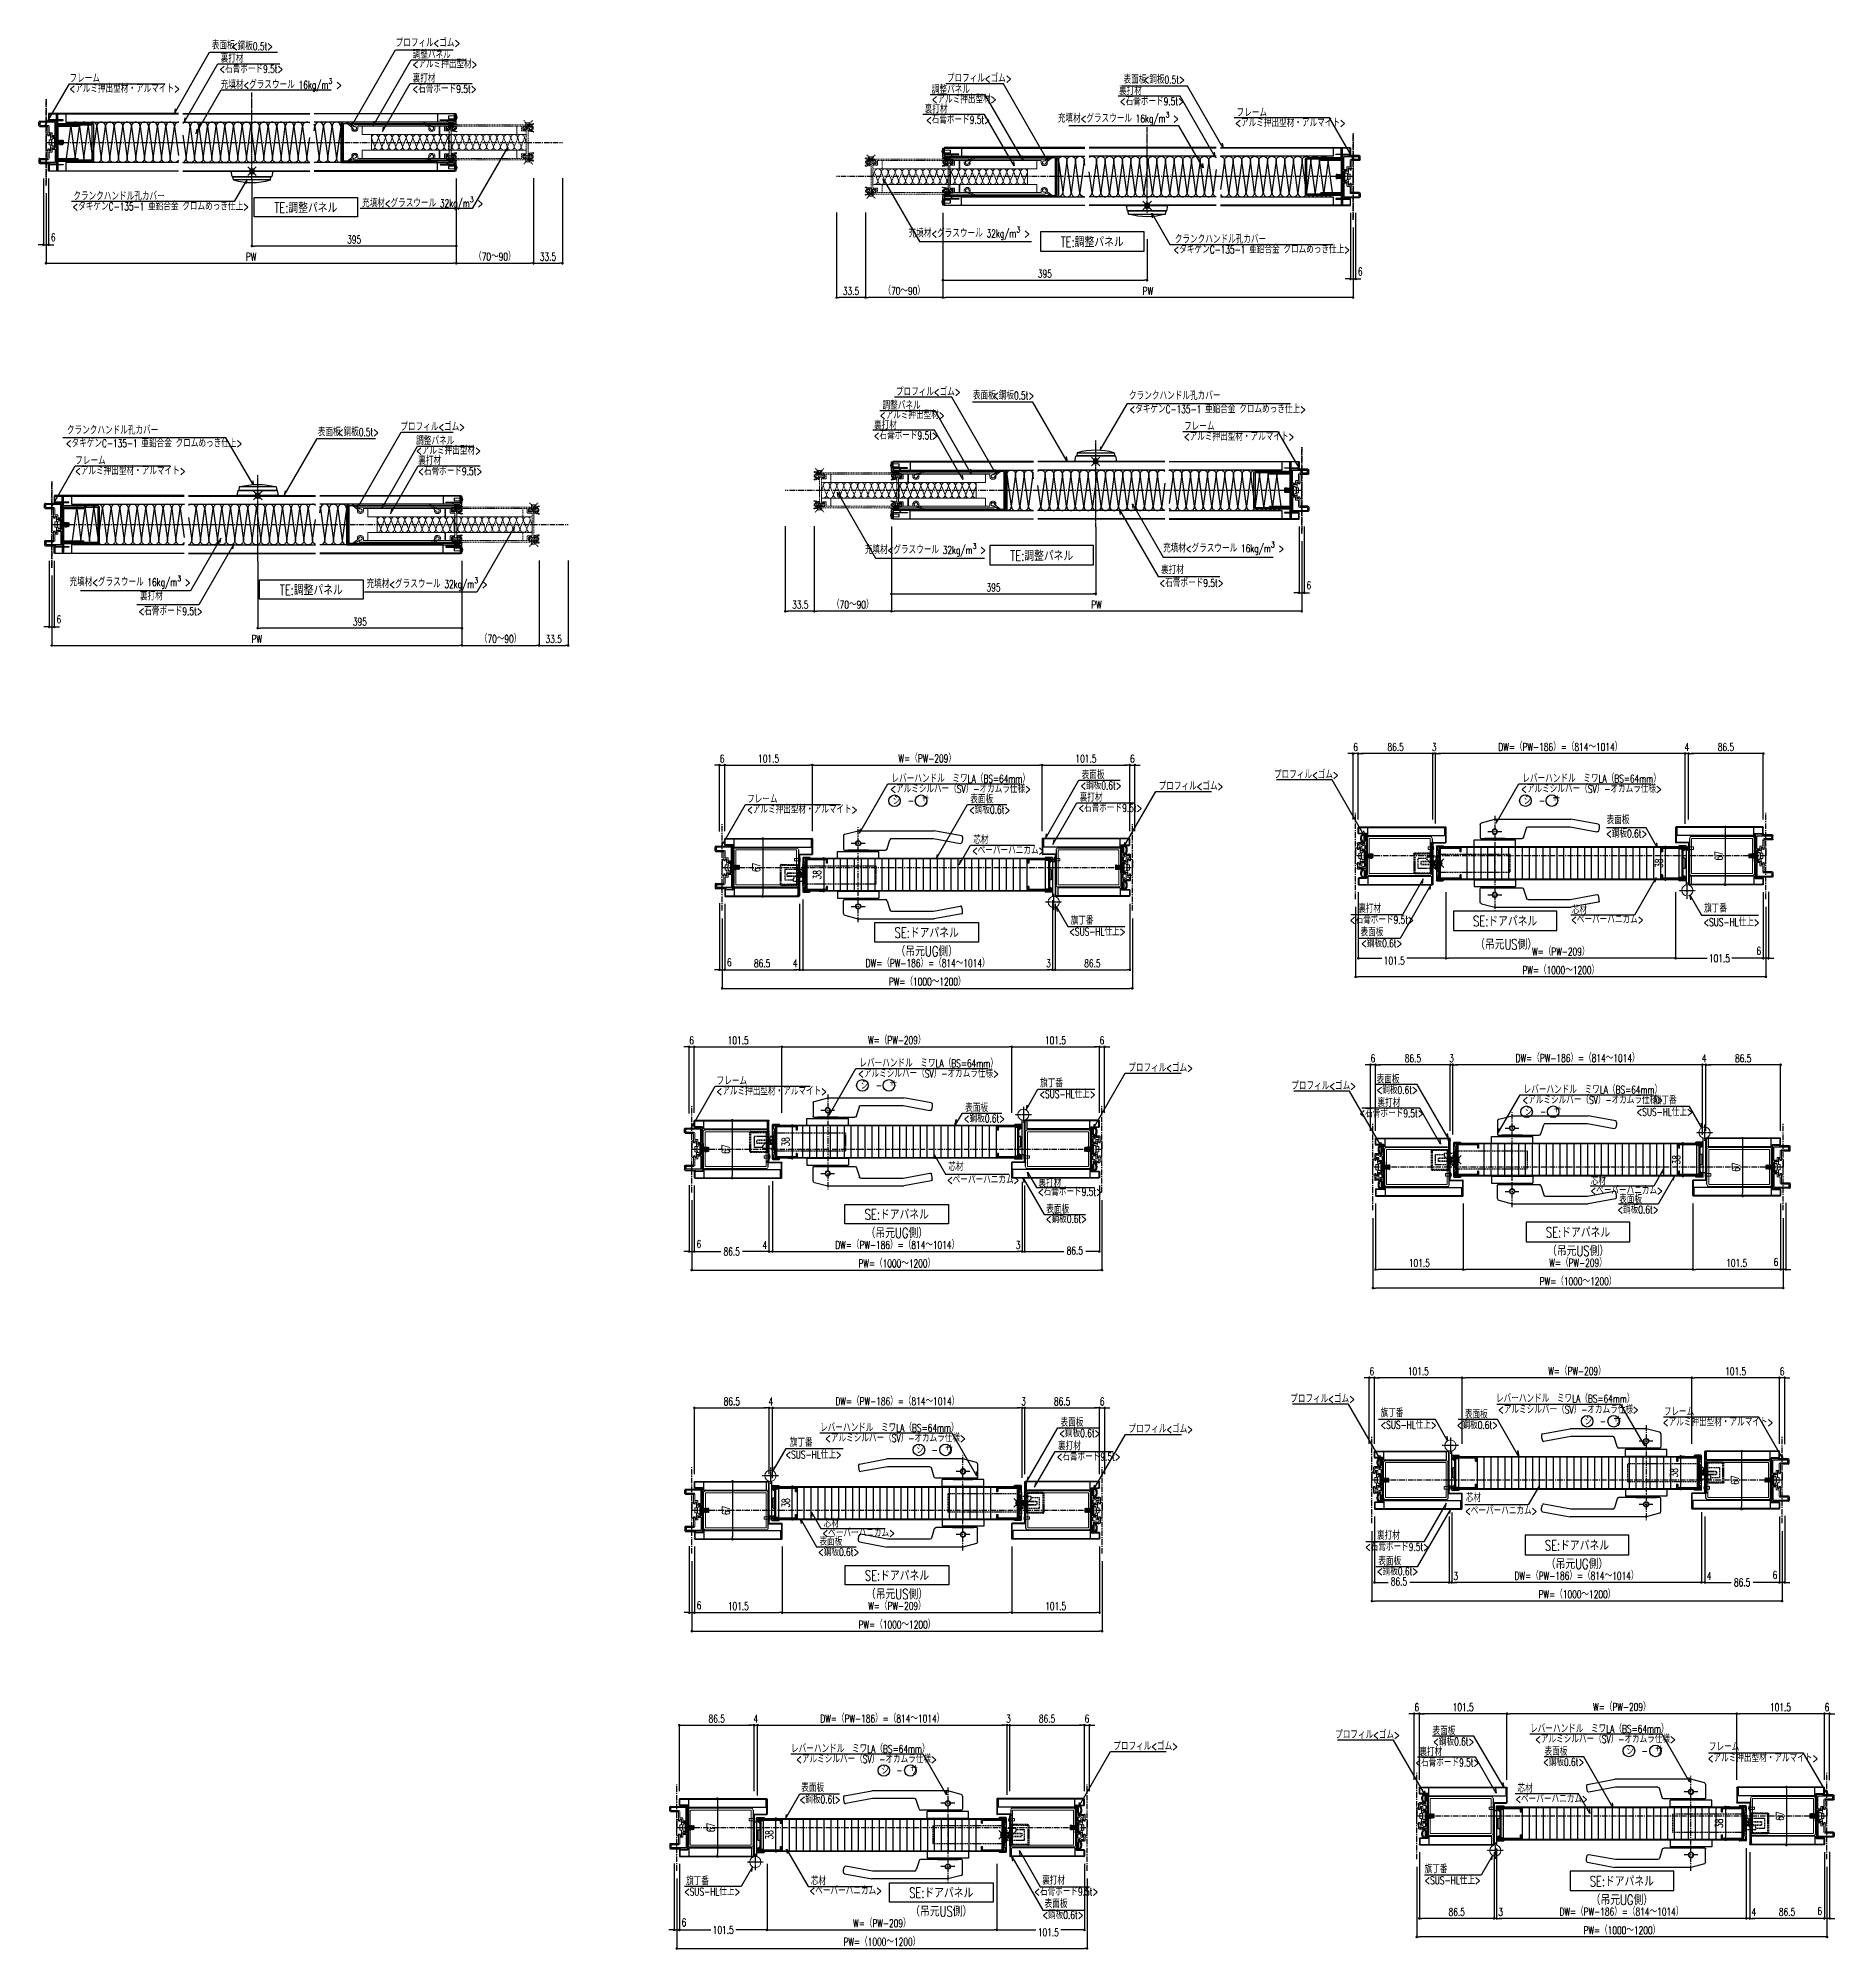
# Model space of a CAD drawing. Extents: x -275225 to 47266, y -41063 to 95295.
# Drawn here: x -226545 to -224465, y -17075 to -14862 of the extents above; entities that cross this region are included whole.
import ezdxf
from ezdxf.enums import TextEntityAlignment as Align

# ---------------------------------------------------------------- set-up
doc = ezdxf.new("R2010")
doc.units = 0
doc.header["$LTSCALE"] = 0.2
doc.header["$PDMODE"] = 99
doc.header["$PDSIZE"] = 5
doc.linetypes.add('CENTER', pattern=[50.8, 31.75, -6.35, 6.35, -6.35])
doc.linetypes.add('HIDDEN', pattern=[9.525, 6.35, -3.175])
for name, color, linetype in [('_P16_製品寸法', 9, 'Continuous'), ('_基準', 1, 'CENTER'), ('_文字', 3, 'Continuous'), ('_製品', 4, 'Continuous'), ('_製品寸法', 9, 'Continuous'), ('KIJUN', 1, 'CENTER')]:
    doc.layers.add(name, color=color, linetype=linetype)
doc.layers.add('_ポイント', color=1, linetype='Continuous', plot=False)
doc.styles.add('OKAMURA', font='SIMPLEX.shx', dxfattribs={"width": 0.7, "bigfont": 'BIGFONT.shx'})
doc.dimstyles.new('OKAMURA-003', dxfattribs={"dimscale": 3, "dimtxt": 3, "dimasz": 1, "dimexe": 0, "dimexo": 3, "dimgap": 1, "dimtad": 1, "dimdec": 3, "dimdsep": 46, "dimtxsty": 'OKAMURA', "dimblk1": 'DOT', "dimblk2": 'DOT', "dimsah": 1, "dimcen": 0, "dimclrd": 9, "dimclre": 9, "dimclrt": 3, "dimadec": 0, "dimazin": 0, "dimtfac": 1, "dimtdec": 3, "dimtix": 1, "dimtmove": 2, "dimatfit": 3, "dimldrblk": 'NONE', "dimfxl": 0, "dimtolj": 1, "dimarcsym": 0})

# ---------------------------------------------------------------- blocks, each defined once
blk = doc.blocks.new('P16KONEJI')
at = {"layer": '_製品', "color": 0, "linetype": 'ByBlock'}
for p, q in [((3.3, 9.9), (1.8, 9.8)), ((3.3, 0.9), (1.8, 1)), ((3.3, 10.8), (3.3, 0)), ((4.3, 10.8), (3.3, 10.8)), ((3.3, 7.8), (3.3, 7.9)), ((3.3, 7.9), (3.4, 7.9)), ((3.3, 7.9), (3.7, 2.9)), ((3.4, 7.9), (3.7, 7.5)), ((3.4, 7.9), (3.8, 2.9)), ((3.5, 3.4), (3.7, 2.9)), ((3.7, 2.9), (3.8, 2.9)), ((3.8, 2.9), (4.1, 3.4)), ((3.9, 7.5), (4.1, 7.9)), ((4.1, 7.9), (4.2, 7.9)), ((4.1, 7.9), (4.5, 2.9)), ((4.2, 7.9), (4.5, 7.5)), ((4.2, 7.9), (4.6, 2.9)), ((4.3, 10.8), (4.3, 0)), ((4.3, 3.4), (4.5, 2.9)), ((4.5, 2.9), (4.6, 2.9)), ((4.6, 2.9), (4.9, 3.4)), ((4.7, 7.5), (4.9, 7.9)), ((4.9, 7.9), (5.3, 2.9)), ((4.9, 7.9), (5, 7.9)), ((5, 7.9), (5.4, 2.9)), ((5, 7.9), (5.3, 7.5)), ((5.1, 3.4), (5.3, 2.9)), ((5.3, 2.9), (5.4, 2.9)), ((5.4, 2.9), (5.7, 3.4)), ((5.5, 7.5), (5.7, 7.9)), ((5.7, 7.9), (5.8, 7.9)), ((5.7, 7.9), (6.1, 2.9)), ((5.8, 7.9), (6.1, 7.5)), ((5.8, 7.9), (6.2, 2.9)), ((5.9, 3.4), (6.1, 2.9)), ((6.1, 2.9), (6.2, 2.9)), ((6.2, 2.9), (6.5, 3.4)), ((6.3, 7.5), (6.5, 7.9)), ((6.5, 7.9), (6.6, 7.9)), ((6.5, 7.9), (6.9, 2.9)), ((6.6, 7.9), (6.9, 7.5)), ((6.6, 7.9), (7, 2.9)), ((6.7, 3.4), (6.9, 2.9)), ((6.9, 2.9), (7, 2.9)), ((7, 2.9), (7.3, 3.4)), ((7.1, 7.5), (7.3, 7.9)), ((7.3, 7.9), (7.4, 7.9)), ((7.3, 7.9), (7.7, 2.9)), ((7.4, 7.9), (7.7, 7.5)), ((7.4, 7.9), (7.8, 2.9)), ((7.5, 3.4), (7.7, 2.9)), ((7.7, 2.9), (7.8, 2.9)), ((7.8, 2.9), (8.1, 3.4)), ((7.9, 7.5), (8.1, 7.9)), ((8.1, 7.9), (8.2, 7.9)), ((8.1, 7.9), (8.5, 2.9)), ((8.2, 7.9), (8.5, 7.5)), ((8.2, 7.9), (8.6, 2.9)), ((8.3, 3.4), (8.5, 2.9)), ((8.5, 2.9), (8.6, 2.9)), ((8.6, 2.9), (8.9, 3.4)), ((8.7, 7.5), (8.9, 7.9)), ((8.9, 7.9), (9, 7.9)), ((8.9, 7.9), (9.3, 2.9)), ((9, 7.9), (9.3, 7.5)), ((9, 7.9), (9.4, 2.9)), ((9.1, 3.4), (9.3, 2.9)), ((9.3, 2.9), (9.4, 2.9)), ((9.4, 2.9), (9.7, 3.4)), ((9.5, 7.5), (9.7, 7.9)), ((9.7, 7.9), (9.8, 7.9)), ((9.7, 7.9), (10.1, 2.9)), ((9.8, 7.9), (10.1, 7.5)), ((9.8, 7.9), (10.2, 2.9)), ((9.9, 3.4), (10.1, 2.9)), ((10.1, 2.9), (10.2, 2.9)), ((10.2, 2.9), (10.5, 3.4)), ((10.3, 7.5), (10.5, 7.9)), ((10.5, 7.9), (10.6, 7.9)), ((10.5, 7.9), (10.9, 2.9)), ((10.6, 7.9), (10.9, 7.5)), ((10.6, 7.9), (11, 2.9)), ((10.7, 3.4), (10.9, 2.9)), ((10.9, 2.9), (11, 2.9)), ((11, 2.9), (11.3, 3.4)), ((11.1, 7.5), (11.3, 7.9)), ((11.3, 7.9), (11.4, 7.9)), ((11.3, 7.9), (11.7, 2.9)), ((11.4, 7.9), (11.7, 7.5)), ((11.4, 7.9), (11.8, 2.9)), ((11.5, 3.4), (11.7, 2.9)), ((11.7, 2.9), (11.8, 2.9)), ((11.8, 2.9), (12.1, 3.4)), ((11.9, 7.5), (12.1, 7.9)), ((12.1, 7.9), (12.2, 7.9)), ((12.1, 7.9), (12.5, 2.9)), ((12.2, 7.9), (12.5, 7.5)), ((12.2, 7.9), (12.6, 2.9)), ((12.3, 3.4), (12.5, 2.9)), ((12.5, 2.9), (12.6, 2.9)), ((12.6, 2.9), (12.9, 3.4)), ((12.7, 7.5), (12.9, 7.9)), ((12.9, 7.9), (13, 7.9)), ((12.9, 7.9), (13.3, 3.5)), ((13, 7.9), (13.3, 7.5)), ((13, 7.9), (13.3, 3.5)), ((13.3, 3.5), (13, 3.4)), ((13.3, 7.5), (13.3, 3.5)), ((4.3, 0), (3.3, 0))]:
    blk.add_line(p, q, dxfattribs=at)
for centre, radius, start, end in [((12, 5.4), 12, 164.506, 195.494), ((2, 8.2), 1.6, 95, 164.506), ((2, 2.6), 1.6, 195.494, 265), ((3.4, 3.3), 0.115, 30, 150), ((3.8, 7.5), 0.115, 210, 330), ((4.2, 3.3), 0.115, 30, 150), ((4.6, 7.5), 0.115, 210, 330), ((5, 3.3), 0.115, 30, 150), ((5.4, 7.5), 0.115, 210, 330), ((5.8, 3.3), 0.115, 30, 150), ((6.2, 7.5), 0.115, 210, 330), ((6.6, 3.3), 0.115, 30, 150), ((7, 7.5), 0.115, 210, 330), ((7.4, 3.3), 0.115, 30, 150), ((7.8, 7.5), 0.115, 210, 330), ((8.2, 3.3), 0.115, 30, 150), ((8.6, 7.5), 0.115, 210, 330), ((9, 3.3), 0.115, 30, 150), ((9.4, 7.5), 0.115, 210, 330), ((9.8, 3.3), 0.115, 30, 150), ((10.2, 7.5), 0.115, 210, 330), ((10.6, 3.3), 0.115, 30, 150), ((11, 7.5), 0.115, 210, 330), ((11.4, 3.3), 0.115, 30, 150), ((11.8, 7.5), 0.115, 210, 330), ((12.2, 3.3), 0.115, 30, 150), ((12.6, 7.5), 0.115, 210, 330), ((13, 3.3), 0.115, 112.5605, 150)]:
    blk.add_arc(centre, radius, start, end, dxfattribs=at)
blk = doc.blocks.new('A$C483F56C4')
at = {"color": 0, "linetype": 'ByBlock'}
blk.add_line((6, 6.3), (0, 6.3), dxfattribs=at)
at = {"color": 0, "linetype": 'ByBlock', "lineweight": 15}
for p, q in [((1.6, 6.3), (1.6, 0.7)), ((1.6, 0.7), (4.4, 0.7)), ((4.4, 6.3), (4.4, 0.7))]:
    blk.add_line(p, q, dxfattribs=at)
at = {"color": 0, "linetype": 'ByBlock'}
blk.add_arc((3, 2.3), 5, 53.1302, 126.87, dxfattribs=at)
blk = doc.blocks.new('飾ｻｯｼｭ-A')
at = {"layer": '_製品', "color": 0, "linetype": 'ByBlock'}
for p, q in [((-5.2, 19.1), (-5.2, 19.7)), ((-5.2, 19.1), (1.8, 19.1)), ((2.4, 20.3), (-4.6, 20.3)), ((1.8, 15), (0.1, 13.3)), ((0.1, 10.7), (0.1, 13.3)), ((1.8, 9), (0.1, 10.7)), ((1.8, 15), (1.8, 19.1)), ((1.8, -9), (1.8, 9)), ((3, 19.7), (3, -19.7)), ((1.8, -19.1), (-5.2, -19.1)), ((-5.2, -19.1), (-5.2, -19.7)), ((2.4, -20.3), (-4.6, -20.3)), ((1.8, -9), (0.1, -10.7)), ((0.1, -10.7), (0.1, -13.3)), ((1.8, -15), (0.1, -13.3)), ((1.8, -15), (1.8, -19.1))]:
    blk.add_line(p, q, dxfattribs=at)
for centre, start, end in [((-4.6, 19.7), 90, 180), ((2.4, 19.7), 0, 90), ((-4.6, -19.7), 180, 270), ((2.4, -19.7), 270, 0)]:
    blk.add_arc(centre, 0.6, start, end, dxfattribs=at)
blk.add_point((3, 0), dxfattribs=at)
blk = doc.blocks.new('P16UGHEISYO')
at = {"layer": '_製品', "color": 0, "linetype": 'ByBlock', "lineweight": 15}
for p, q in [((0, 0), (0, 25.3)), ((2, 14.6), (2.1, 14.1)), ((2, 14.6), (2.1, 14.1)), ((2.5, 15.5), (3, 15.6)), ((3.5, 13.7), (3, 13.6)), ((3.9, 12.2), (3.4, 12.1)), ((4.1, 14.6), (4, 14.7)), ((5.2, 7.8), (5.2, 10.9)), ((5.5, 11.2), (8.7, 11.2)), ((6.7, 6.5), (6.7, 9.7)), ((8.7, 9.7), (6.7, 9.7)), ((6.7, 3), (7.2, 9.2)), ((6.7, 3), (7.2, 9)), ((6.7, 3), (6.7, 3)), ((8.7, 3), (6.7, 3)), ((8.7, 3), (6.7, 3)), ((7.2, 9.2), (8.7, 9.2)), ((8.7, 13.3), (8.7, 11.2)), ((8.7, 8), (8.7, 9.7)), ((8.7, 7.5), (8.7, 9.2)), ((8.7, 7.5), (8.7, 9)), ((10.2, 8), (8.7, 8)), ((10.2, 7.5), (8.7, 7.5)), ((10.2, 7.5), (8.7, 7.5)), ((8.7, 3), (8.7, -3)), ((8.7, 3), (8.7, -3)), ((10.2, 14.3), (10.2, 8)), ((10.2, 7.5), (10.2, 9.5)), ((10.2, 9.5), (11.2, 9.5)), ((12.2, 8.5), (11.2, 9.5)), ((2, -14.6), (2.1, -14.1)), ((2, -14.6), (2.1, -14.1)), ((2.5, -15.5), (3, -15.6)), ((3.5, -13.7), (3, -13.6)), ((3.9, -12.2), (3.4, -12.1)), ((4.1, -14.6), (4, -14.7)), ((5.2, -7.8), (5.2, -11)), ((5.5, -11.3), (8.7, -11.3)), ((6.7, -3), (6.7, -3)), ((8.7, -3), (6.7, -3)), ((8.7, -3), (6.7, -3)), ((6.7, -3), (7.2, -9.3)), ((6.7, -6.5), (6.7, -9.8)), ((8.7, -9.8), (6.7, -9.8)), ((7.2, -9.3), (8.7, -9.3)), ((8.7, -7.5), (8.7, -9)), ((10.2, -7.5), (8.7, -7.5)), ((8.7, -7.5), (8.7, -9.3)), ((10.2, -7.5), (8.7, -7.5)), ((10.2, -8), (8.7, -8)), ((8.7, -8), (8.7, -9.8)), ((8.7, -13.3), (8.7, -11.3)), ((10.2, -7.5), (10.2, -9.5)), ((10.2, -14.3), (10.2, -8)), ((10.2, -9.5), (11.2, -9.5)), ((12.2, -8.5), (11.2, -9.5))]:
    blk.add_line(p, q, dxfattribs=at)
at = {"layer": '_製品', "color": 0, "linetype": 'ByBlock'}
for p, q in [((0, 24.8), (0, 0.3)), ((0.2, 25), (1.3, 25)), ((1.5, 24.8), (1.5, 17.3)), ((1.5, 19.6), (1.5, 24.5)), ((1.5, 17.6), (1.5, 22.5)), ((2.5, 19.6), (2.5, 24.3)), ((2.5, 17.6), (2.5, 22.3)), ((0, 0.3), (0.3, 0)), ((0, 0.3), (0, -0.3)), ((1.5, 0.3), (1.2, 0)), ((2.5, 17.6), (1.5, 17.6)), ((1.5, 12.1), (1.5, 7.8)), ((5.2, 7.8), (1.5, 7.8)), ((1.5, 6.3), (1.5, 0.3)), ((6.5, 6.3), (1.5, 6.3)), ((2.7, 16.8), (2, 16.8)), ((3.2, 15.6), (4.5, 17.1)), ((4, 15), (5.2, 16.5)), ((4.2, 15.2), (4.4, 15.3)), ((4.6, 15.3), (9.2, 15.3)), ((5.7, 13.8), (8.2, 13.8)), ((12.2, 8.5), (12.2, 0)), ((0.3, 0), (0, -0.3)), ((0, -24.8), (0, -0.3)), ((0, -24.8), (0, -0.3)), ((0, -24.8), (0, -0.3)), ((1.5, -0.3), (1.2, 0)), ((1.5, -6.3), (1.5, -0.3)), ((6.5, -6.3), (1.5, -6.3)), ((1.5, -12.1), (1.5, -7.8)), ((5.2, -7.8), (1.5, -7.8)), ((1.5, -24.8), (1.5, -17.3)), ((1.5, -17.6), (1.5, -22.5)), ((2.5, -17.6), (1.5, -17.6)), ((1.5, -19.6), (1.5, -24.5)), ((2.7, -16.8), (2, -16.8)), ((2.5, -17.6), (2.5, -22.3)), ((2.5, -19.6), (2.5, -24.3)), ((3.2, -15.6), (4.5, -17.1)), ((4, -15), (5.2, -16.5)), ((4.2, -15.2), (4.4, -15.3)), ((4.6, -15.3), (9.2, -15.3)), ((5.7, -13.8), (8.2, -13.8)), ((12.2, -8.5), (12.2, 0)), ((0.2, -25), (1.3, -25))]:
    blk.add_line(p, q, dxfattribs=at)
for centre, radius, start, end in [((0.2, 24.8), 0.2, 90, 180), ((1.3, 24.8), 0.2, 0, 90), ((2.5, 24.5), 1, 81.6392, 180), ((2.7, 24.3), 0.2, 62.7619, 180), ((2, 21.3), 4.26, 0, 81.6392), ((2, 21.3), 3.26, 0, 78.1789), ((2, 17.3), 0.5, 180, 270), ((3, 14.6), 0.98, 85.6271, 18.0889), ((3.1, 15.7), 0.1, 265.6271, 320), ((4.1, 14.9), 0.1, 140, 198.0889), ((4.6, 14.8), 0.5, 90, 122.3373), ((-2.7, 20.7), 7.98, 333.3869, 4.2337), ((-3.2, 20.8), 9.49, 332.4392, 2.5963), ((6.5, 6.5), 0.2, 270, 0), ((8.2, 13.3), 0.5, 0, 90), ((9.2, 14.3), 1, 0, 90), ((2, -17.3), 0.5, 90, 180), ((3, -14.6), 0.98, 341.9111, 274.3729), ((2, -21.3), 4.26, 278.3608, 0), ((2, -21.3), 3.26, 281.8211, 0), ((3.1, -15.7), 0.1, 40, 94.3729), ((4.1, -14.9), 0.1, 161.9111, 220), ((4.6, -14.8), 0.5, 237.6627, 270), ((-2.7, -20.7), 7.98, 355.7663, 26.6131), ((-3.2, -20.8), 9.49, 357.4037, 27.5608), ((6.5, -6.5), 0.2, 0, 90), ((8.2, -13.3), 0.5, 270, 0), ((9.2, -14.3), 1, 270, 0), ((0.2, -24.8), 0.2, 180, 270), ((1.3, -24.8), 0.2, 270, 0), ((2.5, -24.5), 1, 180, 278.3608), ((2.7, -24.3), 0.2, 180, 297.2381)]:
    blk.add_arc(centre, radius, start, end, dxfattribs=at)
at = {"layer": '_製品', "color": 0, "linetype": 'ByBlock', "lineweight": 15}
for centre, radius, start, end in [((1.7, 12.1), 0.2, 62.1819, 180), ((2.8, 14.3), 2.25, 242.1819, 285), ((2.7, 14.8), 0.75, 105, 195), ((2.8, 14.3), 0.75, 195, 285), ((2.7, 16.2), 0.607, 295.1761, 90), ((3.3, 14.4), 0.75, 285, 15), ((3.3, 14.4), 2.25, 285, 341.5906), ((4.4, 14.8), 0.375, 117.1919, 195), ((5.5, 10.9), 0.3, 90, 180), ((5.7, 13.6), 0.2, 90, 161.5906), ((1.7, -12.1), 0.2, 180, 297.8181), ((2.8, -14.3), 2.25, 75, 117.8181), ((2.7, -14.8), 0.75, 165, 255), ((2.8, -14.3), 0.75, 75, 165), ((2.7, -16.2), 0.607, 270, 64.8239), ((3.3, -14.4), 0.75, 345, 75), ((3.3, -14.4), 2.25, 18.4094, 75), ((4.4, -14.8), 0.375, 165, 242.8081), ((5.5, -11), 0.3, 180, 270), ((5.7, -13.6), 0.2, 198.4094, 270)]:
    blk.add_arc(centre, radius, start, end, dxfattribs=at)
blk = doc.blocks.new('P16USHEISYO')
at = {"color": 0, "linetype": 'ByBlock'}
for p, q in [((4, 45), (4, 49)), ((5, 50), (16.4, 50)), ((5.5, 45.7), (5.5, 48.3)), ((22.9, 48.8), (6, 48.8)), ((6, 45.2), (14.7, 45.2)), ((16.8, 50.4), (16.4, 50)), ((17, 50.5), (23.9, 50.5)), ((22.9, 33.3), (22.9, 48.8)), ((24.4, 25.8), (24.4, 50)), ((5, 44), (13.7, 44)), ((12.2, 34), (12.2, 25.5)), ((12.2, 17), (12.2, 25.5)), ((12.2, 17), (12.2, 25.5)), ((12.2, 17), (12.2, 25.5)), ((17.9, 31.8), (22.9, 31.8)), ((19.2, 33.3), (22.9, 33.3)), ((22.9, 31.8), (22.9, 25.8)), ((22.9, 25.8), (23.2, 25.5)), ((22.9, 25.2), (23.2, 25.5)), ((22.9, 19.2), (22.9, 25.2)), ((24.4, 25.8), (24.1, 25.5)), ((24.1, 25.5), (24.4, 25.2)), ((24.4, 25.2), (24.4, 1)), ((4, 6), (4, 2)), ((5, 7), (13.7, 7)), ((5, 1), (16.4, 1)), ((5.5, 5.3), (5.5, 2.7)), ((6, 5.8), (14.7, 5.8)), ((22.9, 2.2), (6, 2.2)), ((16.8, 0.6), (16.4, 1)), ((17, 0.5), (23.9, 0.5)), ((17.9, 19.2), (22.9, 19.2)), ((19.2, 17.7), (22.9, 17.7)), ((22.9, 17.7), (22.9, 2.2))]:
    blk.add_line(p, q, dxfattribs=at)
at = {"color": 0, "linetype": 'ByBlock', "lineweight": 15}
for p, q in [((12.2, 34), (13.2, 35)), ((14.2, 35), (13.2, 35)), ((14.2, 43.5), (14.2, 33.5)), ((14.2, 33), (14.2, 35)), ((14.2, 33.5), (15.7, 33.5)), ((14.2, 33), (15.7, 33)), ((14.2, 33), (15.7, 33)), ((15.7, 44.2), (15.7, 36.7)), ((18.9, 36.7), (15.7, 36.7)), ((15.7, 33.5), (15.7, 35.2)), ((15.7, 35.2), (17.7, 35.2)), ((17.2, 34.7), (15.7, 34.7)), ((15.7, 33), (15.7, 34.7)), ((15.7, 33), (15.7, 34.5)), ((15.7, 28.5), (17.7, 28.5)), ((15.7, 28.5), (15.7, 22.5)), ((15.7, 28.5), (17.7, 28.5)), ((15.7, 28.5), (15.7, 22.5)), ((15.7, 22.5), (17.7, 22.5)), ((15.7, 22.5), (17.7, 22.5)), ((17.7, 28.5), (17.2, 34.7)), ((17.7, 28.5), (17.2, 34.5)), ((17.7, 22.5), (17.2, 16.2)), ((17.7, 32), (17.7, 35.2)), ((17.7, 28.5), (17.7, 28.5)), ((17.7, 22.5), (17.7, 22.4)), ((19.2, 33.3), (19.2, 36.4)), ((12.2, 17), (13.2, 16)), ((14.2, 16), (13.2, 16)), ((14.2, 18), (14.2, 16)), ((14.2, 18), (15.7, 18)), ((14.2, 18), (15.7, 18)), ((14.2, 7.5), (14.2, 17.5)), ((14.2, 17.5), (15.7, 17.5)), ((15.7, 18), (15.7, 16.5)), ((15.7, 18), (15.7, 16.2)), ((15.7, 17.5), (15.7, 15.7)), ((17.2, 16.2), (15.7, 16.2)), ((15.7, 15.7), (17.7, 15.7)), ((15.7, 6.8), (15.7, 14.2)), ((18.9, 14.2), (15.7, 14.2)), ((17.7, 19), (17.7, 15.7)), ((19.2, 17.7), (19.2, 14.5))]:
    blk.add_line(p, q, dxfattribs=at)
at = {"color": 0, "linetype": 'ByBlock'}
for centre, radius, start, end in [((5, 49), 1, 90, 180), ((5, 45), 1, 180, 270), ((6, 48.3), 0.5, 90, 180), ((6, 45.7), 0.5, 180, 270), ((17, 50.2), 0.3, 90, 135), ((23.9, 50), 0.5, 0, 90), ((13.7, 43.5), 0.5, 0, 90), ((17.9, 32), 0.2, 180, 270), ((5, 6), 1, 90, 180), ((5, 2), 1, 180, 270), ((6, 5.3), 0.5, 90, 180), ((6, 2.7), 0.5, 180, 270), ((13.7, 7.5), 0.5, 270, 0), ((17, 0.8), 0.3, 225, 270), ((17.9, 19), 0.2, 90, 180), ((23.9, 1), 0.5, 270, 0)]:
    blk.add_arc(centre, radius, start, end, dxfattribs=at)
at = {"color": 0, "linetype": 'ByBlock', "lineweight": 15}
for centre, radius, start, end in [((14.7, 44.2), 1, 0, 90), ((18.9, 36.4), 0.3, 0, 90), ((14.7, 6.8), 1, 270, 0), ((18.9, 14.5), 0.3, 270, 0)]:
    blk.add_arc(centre, radius, start, end, dxfattribs=at)
blk = doc.blocks.new('P16SETSURIUGHEISYO')
at = {"layer": '_基準'}
blk.add_line((0, 0), (475, 0), dxfattribs=at)
at = {"layer": '_製品', "color": 0, "linetype": 'ByBlock'}
for p, q in [((3, 26), (3, 33)), ((3.5, 33.5), (104, 33.5)), ((3.5, 26), (3.5, 33)), ((3.5, 33), (104, 33)), ((12.7, 26), (3.5, 26)), ((12.7, 25.5), (3.5, 25.5)), ((12.7, -6.5), (12.7, 25.5)), ((13.2, -6.5), (13.2, 25.5)), ((14, 23.5), (14, 33)), ((14, 23.5), (103, 23.5)), ((15.7, 22.5), (15.7, 23.5)), ((86.1, 22.5), (86.1, 23.5)), ((103, 33), (103, 23.5)), ((104, 33), (104, 15.5)), ((104.5, 33), (104.5, 15.5)), ((370.5, 33), (370.5, 15.5)), ((471.5, 33.5), (371, 33.5)), ((471.5, 33), (371, 33)), ((371, 33), (371, 15.5)), ((372, 33), (372, 23.5)), ((461, 23.5), (372, 23.5)), ((388.9, 22.5), (388.9, 23.5)), ((459.3, 22.5), (459.3, 23.5)), ((461, 23.5), (461, 33)), ((461.8, -6.5), (461.8, 25.5)), ((462.3, 26), (471.5, 26)), ((462.3, 25.5), (471.5, 25.5)), ((462.3, -6.5), (462.3, 25.5)), ((471.5, 26), (471.5, 33)), ((472, 26), (472, 33)), ((12.2, 6.5), (12.7, 6.5)), ((12.2, 6.5), (12.2, -25.5)), ((12.7, 6.5), (12.7, -25.5)), ((13.4, 20.2), (13.4, -20.2)), ((88.4, 20.2), (88.4, -20.2)), ((88.5, 15), (88.5, 4.5)), ((88.5, 4.5), (89, 4.5)), ((89, 15.5), (104, 15.5)), ((89, 15), (104, 15)), ((89, 15), (89, -33)), ((89, 15), (89.5, 15)), ((89, 15), (89.5, 15)), ((89, 15), (89, 4.5)), ((89.5, 15), (89.5, -33)), ((96.5, -26.9), (96.5, 9.9)), ((381, 10.5), (97.1, 10.5)), ((97.1, 10.5), (102, 10.5)), ((97.1, -26.9), (97.1, 9.9)), ((378.9, 9.9), (97.1, 9.9)), ((98.3, -25.7), (98.3, 8.7)), ((120.9, 8.7), (98.3, 8.7)), ((120.9, 4.9), (120.9, 8.7)), ((122.1, 4.9), (120.9, 4.9)), ((122.1, 4.9), (122.1, 8.7)), ((353.9, 8.7), (353.9, 4.9)), ((355.1, 4.9), (353.9, 4.9)), ((377.7, 8.7), (355.1, 8.7)), ((355.1, 8.7), (355.1, 4.9)), ((386, 15.5), (371, 15.5)), ((386, 15), (371, 15)), ((382.5, 11.7), (374, 11.7)), ((374, 11.7), (374, 10.5)), ((374.5, -25), (374.5, 8)), ((377.7, 8), (374.5, 8)), ((377.7, 8.7), (377.7, -25.7)), ((378.9, 9.9), (378.9, -26.9)), ((379.5, 5.5), (378.9, 5.5)), ((379.5, 9.9), (379.5, 5.5)), ((381, 6.5), (379.5, 6.5)), ((381, 10.5), (381, 6.5)), ((382.5, 11.7), (382.5, -28.7)), ((385.5, 6.5), (382.5, 6.5)), ((382.5, 6.5), (382.5, -33.6)), ((386, 15), (385.5, 15)), ((386, 15), (385.5, 15)), ((385.5, 15), (385.5, -33)), ((385.5, 7.5), (385.5, -33.6)), ((385.5, 6.5), (385.5, -33.6)), ((386, 15), (386, -33)), ((386.5, 4.5), (386, 4.5)), ((386.5, 15), (386.5, 4.5)), ((386.6, 20.2), (386.6, -20.2)), ((461.6, 20.2), (461.6, -20.2)), ((462.3, 6.5), (462.3, -25.5)), ((462.8, 6.5), (462.3, 6.5)), ((462.8, 6.5), (462.8, -25.5)), ((475, 8.5), (475, 0)), ((475, -8.5), (475, 0)), ((475, -8.5), (475, 0)), ((475, -8.5), (475, 0)), ((12.7, -6.5), (13.2, -6.5)), ((120.9, -25.7), (120.9, -21.9)), ((122.1, -21.9), (120.9, -21.9)), ((122.1, -25.7), (122.1, -21.9)), ((355.1, -21.9), (353.9, -21.9)), ((353.9, -21.9), (353.9, -25.7)), ((355.1, -21.9), (355.1, -25.7)), ((381, -2.5), (378.9, -2.5)), ((381, -14.5), (378.9, -14.5)), ((381, -2.5), (381, -14.5)), ((461.8, -6.5), (462.3, -6.5)), ((3, -26), (3, -33)), ((12.2, -25.5), (3.5, -25.5)), ((12.2, -26), (3.5, -26)), ((3.5, -26), (3.5, -33)), ((3.5, -33), (89, -33)), ((3.5, -33.5), (89, -33.5)), ((14, -23.5), (14, -33)), ((14, -23.5), (87.7, -23.5)), ((15.7, -22.5), (15.7, -23.5)), ((86.1, -22.5), (86.1, -23.5)), ((86.1, -22.5), (86.1, -23.5)), ((87.7, -23.5), (87.7, -33)), ((378.9, -26.9), (97.1, -26.9)), ((381, -27.5), (97.1, -27.5)), ((120.9, -25.7), (98.3, -25.7)), ((100.5, -27.5), (102, -27.5)), ((377.7, -25.7), (355.1, -25.7)), ((374, -27.5), (374, -28.7)), ((382.5, -28.7), (374, -28.7)), ((377.7, -25), (374.5, -25)), ((379.5, -22.5), (378.9, -22.5)), ((379.5, -22.5), (379.5, -26.9)), ((381, -23.5), (379.5, -23.5)), ((381, -23.5), (381, -27.5)), ((471.5, -33), (386, -33)), ((471.5, -33.5), (386, -33.5)), ((461, -23.5), (388.5, -23.5)), ((388.5, -23.5), (388.5, -33)), ((459.5, -22.5), (459.5, -23.5)), ((461, -23.5), (461, -33)), ((462.8, -25.5), (471.5, -25.5)), ((462.8, -26), (471.5, -26)), ((471.5, -26), (471.5, -33)), ((472, -26), (472, -33))]:
    blk.add_line(p, q, dxfattribs=at)
at = {"layer": '_製品', "color": 0, "linetype": 'ByBlock', "lineweight": 15}
for p, q in [((15.7, 22.5), (86.1, 22.5)), ((459.3, 22.5), (388.9, 22.5)), ((15.7, 20.2), (15.7, -20.2)), ((15.7, 20.2), (86.1, 20.2)), ((86.1, 20.2), (86.1, -20.2)), ((388.9, 20.2), (388.9, -20.2)), ((459.3, 20.2), (388.9, 20.2)), ((459.3, 20.2), (459.3, -20.2)), ((15.7, -20.2), (86.1, -20.2)), ((459.3, -20.2), (388.9, -20.2)), ((15.7, -22.5), (86.1, -22.5)), ((459.3, -22.5), (388.9, -22.5))]:
    blk.add_line(p, q, dxfattribs=at)
at = {"layer": '_製品', "color": 6, "linetype": 'ByBlock'}
for p, q in [((128.8, 9.9), (128.8, -26.9)), ((136.8, 9.9), (136.8, -26.9)), ((144.8, 9.9), (144.8, -26.9)), ((152.8, 9.9), (152.8, -26.9)), ((160.8, 9.9), (160.8, -26.9)), ((168.8, 9.9), (168.8, -26.9)), ((176.8, 9.9), (176.8, -26.9)), ((184.8, 9.9), (184.8, -26.9)), ((192.8, 9.9), (192.8, -26.9)), ((200.8, 9.9), (200.8, -26.9)), ((208.8, 9.9), (208.8, -26.9)), ((216.8, 9.9), (216.8, -26.9)), ((224.8, 9.9), (224.8, -26.9)), ((232.8, 9.9), (232.8, -26.9)), ((240.8, 9.9), (240.8, -26.9)), ((248.8, 9.9), (248.8, -26.9)), ((256.8, 9.9), (256.8, -26.9)), ((264.8, 9.9), (264.8, -26.9)), ((272.8, 9.9), (272.8, -26.9)), ((280.8, 9.9), (280.8, -26.9)), ((288.8, 9.9), (288.8, -26.9)), ((296.8, 9.9), (296.8, -26.9)), ((304.8, 9.9), (304.8, -26.9)), ((312.8, 9.9), (312.8, -26.9)), ((320.8, 9.9), (320.8, -26.9)), ((328.8, 9.9), (328.8, -26.9)), ((336.8, 9.9), (336.8, -26.9)), ((344.8, 9.9), (344.8, -26.9)), ((352.8, 9.9), (352.8, -26.9))]:
    blk.add_line(p, q, dxfattribs=at)
at = {"layer": '_製品', "color": 0, "linetype": 'ByBlock', "lineweight": 13}
blk.add_circle((384, -40), 6.5, dxfattribs=at)
at = {"layer": '_製品', "color": 0, "linetype": 'ByBlock'}
for centre, radius, start, end in [((3.5, 33), 0.5, 90, 180), ((3.5, 26), 0.5, 180, 270), ((12.7, 25.5), 0.5, 0, 90), ((104, 33), 0.5, 0, 90), ((371, 33), 0.5, 90, 180), ((462.3, 25.5), 0.5, 90, 180), ((471.5, 33), 0.5, 0, 90), ((471.5, 26), 0.5, 270, 0), ((89, 15), 0.5, 90, 180), ((97.1, 9.9), 0.6, 90.003, 180), ((98.3, 8.7), 1.2, 90.002, 180), ((104, 15.5), 0.5, 270, 0), ((120.9, 8.7), 1.2, 0, 90), ((355.1, 8.7), 1.2, 90, 180), ((371, 15.5), 0.5, 180, 270), ((377.7, 8.7), 1.2, 0, 90), ((378.9, 9.9), 0.6, 359.977, 90), ((386, 15), 0.5, 0, 90), ((3.5, -26), 0.5, 90, 180), ((3.5, -33), 0.5, 180, 270), ((12.2, -25.5), 0.5, 270, 0), ((89, -33), 0.5, 270, 0), ((97.1, -26.9), 0.6, 180, 270), ((98.3, -25.7), 1.2, 180, 270), ((120.9, -25.7), 1.2, 269.999, 0), ((355.1, -25.7), 1.2, 180, 270), ((377.7, -25.7), 1.2, 270, 0), ((378.9, -26.9), 0.6, 269.977, 0), ((386, -33), 0.5, 180, 270), ((462.8, -25.5), 0.5, 180, 270), ((471.5, -26), 0.5, 0, 90), ((471.5, -33), 0.5, 270, 0)]:
    blk.add_arc(centre, radius, start, end, dxfattribs=at)
at = {"layer": '_製品', "color": 0, "linetype": 'ByBlock', "lineweight": 15}
for centre, start, end in [((15.7, 20.2), 90, 180), ((15.7, 20.2), 90, 180), ((86.1, 20.2), 0, 90), ((388.9, 20.2), 90, 180), ((459.3, 20.2), 0, 90), ((459.3, 20.2), 0, 90), ((15.7, -20.2), 180, 270), ((86.1, -20.2), 270, 0), ((388.9, -20.2), 180, 270), ((459.3, -20.2), 270, 0)]:
    blk.add_arc(centre, 2.3, start, end, dxfattribs=at)
at = {"layer": 'KIJUN', "ltscale": 0.033}
for p, q in [((374.5, -40), (393.5, -40)), ((384, -49.5), (384, -30.5))]:
    blk.add_line(p, q, dxfattribs=at)
at = {"layer": '_製品', "color": 0, "linetype": 'ByBlock'}
for name, p in [('P16USHEISYO', (-12.2, -25.5)), ('P16UGHEISYO', (462.8, 0))]:
    blk.add_blockref(name, p, dxfattribs=at)
at = {"layer": '_製品', "color": 6, "linetype": 'ByBlock'}
blk.add_blockref('P16KONEJI', (6.4, -5.4), dxfattribs=at)
at = {"layer": '_製品', "color": 0, "linetype": 'ByBlock', "rotation": 270}
blk.add_blockref('A$C483F56C4', (83.2, 12), dxfattribs=at)
at = {"layer": '_製品', "color": 0, "linetype": 'ByBlock', "xscale": -1}
blk.add_blockref('飾ｻｯｼｭ-A', (96.5, -8.5), dxfattribs=at)
at = {"layer": '_製品', "color": 0, "linetype": 'ByBlock', "xscale": -1, "rotation": 90}
blk.add_blockref('A$C483F56C4', (391.8, 12), dxfattribs=at)
at = {"layer": '_製品', "color": 6, "linetype": 'ByBlock', "xscale": -1}
blk.add_blockref('P16KONEJI', (468.6, -5.4), dxfattribs=at)
blk = doc.blocks.new('_DOT')
at = {"color": 0, "linetype": 'ByBlock'}
blk.add_line((-0.5, 0), (-1, 0), dxfattribs=at)
at = {"color": 0, "linetype": 'ByBlock', "const_width": 0.5}
blk.add_lwpolyline([(-0.25, 0, 1), (0.25, 0, 1)], format="xyb", close=True, dxfattribs=at)
blk = doc.blocks.new('*D316')
at = {"layer": '_製品寸法', "color": 9, "lineweight": -2, "transparency": 16777216}
for p, q in [((-478, -41.5), (-478, -118.5)), ((-472, -42), (-472, -118.5)), ((-481, -118.5), (-484, -118.5)), ((-478, -118.5), (-472, -118.5)), ((-469, -118.5), (-466, -118.5))]:
    blk.add_line(p, q, dxfattribs=at)
at = {"layer": 'Defpoints', "color": 0, "transparency": 16777216}
for p in [(-478, -32.5), (-472, -33), (-472, -118.5)]:
    blk.add_point(p, dxfattribs=at)
at = {"layer": '_製品寸法', "color": 9, "lineweight": -2, "transparency": 16777216, "xscale": 3, "yscale": 3, "zscale": 3}
blk.add_blockref('_DOT', (-478, -118.5), dxfattribs=at)
at = {"layer": '_製品寸法', "color": 9, "lineweight": -2, "transparency": 16777216, "xscale": 3, "yscale": 3, "zscale": 3, "rotation": 180}
blk.add_blockref('_DOT', (-472, -118.5), dxfattribs=at)
at = {"layer": '_製品寸法', "color": 3, "transparency": 16777216, "insert": (-466.7, -109.9), "char_height": 9, "attachment_point": 5, "style": 'OKAMURA'}
blk.add_mtext('\\A1;6', dxfattribs=at)
blk = doc.blocks.new('_None')
blk = doc.blocks.new('*D317')
at = {"layer": '_製品寸法', "color": 9, "lineweight": -2, "transparency": 16777216}
for p, q in [((-475, -59), (-475, -140)), ((0, -59), (0, -140)), ((-472, -140), (-3, -140))]:
    blk.add_line(p, q, dxfattribs=at)
at = {"layer": 'Defpoints', "color": 0, "transparency": 16777216}
for p in [(-475, -50), (0, -50), (0, -140)]:
    blk.add_point(p, dxfattribs=at)
at = {"layer": '_製品寸法', "color": 9, "lineweight": -2, "transparency": 16777216, "xscale": 3, "yscale": 3, "zscale": 3, "rotation": 180}
blk.add_blockref('_DOT', (-475, -140), dxfattribs=at)
at = {"layer": '_製品寸法', "color": 9, "lineweight": -2, "transparency": 16777216, "xscale": 3, "yscale": 3, "zscale": 3}
blk.add_blockref('_DOT', (0, -140), dxfattribs=at)
at = {"layer": '_製品寸法', "color": 3, "transparency": 16777216, "insert": (-237.5, -132.5), "char_height": 9, "attachment_point": 5, "style": 'OKAMURA'}
blk.add_mtext('\\A1;PW=（1000～1200）', dxfattribs=at)
blk = doc.blocks.new('*D318')
at = {"layer": '_製品寸法', "color": 9, "lineweight": -2, "transparency": 16777216}
for p, q in [((-472, -42), (-472, -118.5)), ((-385.5, -42), (-385.5, -118.5)), ((-469, -118.5), (-388.5, -118.5))]:
    blk.add_line(p, q, dxfattribs=at)
at = {"layer": 'Defpoints', "color": 0, "transparency": 16777216}
for p in [(-472, -33), (-385.5, -33), (-385.5, -118.5)]:
    blk.add_point(p, dxfattribs=at)
at = {"layer": '_製品寸法', "color": 9, "lineweight": -2, "transparency": 16777216, "xscale": 3, "yscale": 3, "zscale": 3, "rotation": 180}
blk.add_blockref('_DOT', (-472, -118.5), dxfattribs=at)
at = {"layer": '_製品寸法', "color": 9, "lineweight": -2, "transparency": 16777216, "xscale": 3, "yscale": 3, "zscale": 3}
blk.add_blockref('_DOT', (-385.5, -118.5), dxfattribs=at)
at = {"layer": '_製品寸法', "color": 3, "transparency": 16777216, "insert": (-428.7, -111), "char_height": 9, "attachment_point": 5, "style": 'OKAMURA'}
blk.add_mtext('\\A1;86.5', dxfattribs=at)
blk = doc.blocks.new('*D319')
at = {"layer": '_製品寸法', "color": 9, "lineweight": -2, "transparency": 16777216}
for p, q in [((-385.5, -42), (-385.5, -118.5)), ((-381.5, -37.2), (-381.5, -118.5)), ((-388.5, -118.5), (-391.5, -118.5)), ((-385.5, -118.5), (-381.5, -118.5)), ((-378.5, -118.5), (-375.5, -118.5))]:
    blk.add_line(p, q, dxfattribs=at)
at = {"layer": 'Defpoints', "color": 0, "transparency": 16777216}
for p in [(-385.5, -33), (-381.5, -28.2), (-381.5, -118.5)]:
    blk.add_point(p, dxfattribs=at)
at = {"layer": '_製品寸法', "color": 9, "lineweight": -2, "transparency": 16777216, "xscale": 3, "yscale": 3, "zscale": 3}
blk.add_blockref('_DOT', (-385.5, -118.5), dxfattribs=at)
at = {"layer": '_製品寸法', "color": 9, "lineweight": -2, "transparency": 16777216, "xscale": 3, "yscale": 3, "zscale": 3, "rotation": 180}
blk.add_blockref('_DOT', (-381.5, -118.5), dxfattribs=at)
at = {"layer": '_製品寸法', "color": 3, "transparency": 16777216, "insert": (-390.4, -111), "char_height": 9, "attachment_point": 5, "style": 'OKAMURA'}
blk.add_mtext('\\A1;4', dxfattribs=at)
blk = doc.blocks.new('*D320')
at = {"layer": '_製品寸法', "color": 9, "lineweight": -2, "transparency": 16777216}
for p, q in [((-381.5, -37.2), (-381.5, -118.5)), ((-92.5, -37.7), (-92.5, -118.5)), ((-378.5, -118.5), (-95.5, -118.5))]:
    blk.add_line(p, q, dxfattribs=at)
at = {"layer": 'Defpoints', "color": 0, "transparency": 16777216}
for p in [(-381.5, -28.2), (-92.5, -28.7), (-92.5, -118.5)]:
    blk.add_point(p, dxfattribs=at)
at = {"layer": '_製品寸法', "color": 9, "lineweight": -2, "transparency": 16777216, "xscale": 3, "yscale": 3, "zscale": 3, "rotation": 180}
blk.add_blockref('_DOT', (-381.5, -118.5), dxfattribs=at)
at = {"layer": '_製品寸法', "color": 9, "lineweight": -2, "transparency": 16777216, "xscale": 3, "yscale": 3, "zscale": 3}
blk.add_blockref('_DOT', (-92.5, -118.5), dxfattribs=at)
at = {"layer": '_製品寸法', "color": 3, "transparency": 16777216, "insert": (-237, -111), "char_height": 9, "attachment_point": 5, "style": 'OKAMURA'}
blk.add_mtext('\\A1;DW=（PW-186）=（814～1014）', dxfattribs=at)
blk = doc.blocks.new('*D321')
at = {"layer": '_製品寸法', "color": 9, "lineweight": -2, "transparency": 16777216}
for p, q in [((-92.5, -37.7), (-92.5, -118.5)), ((-89.5, -42), (-89.5, -118.5)), ((-95.5, -118.5), (-98.5, -118.5)), ((-92.5, -118.5), (-89.5, -118.5)), ((-86.5, -118.5), (-83.5, -118.5))]:
    blk.add_line(p, q, dxfattribs=at)
at = {"layer": 'Defpoints', "color": 0, "transparency": 16777216}
for p in [(-92.5, -28.7), (-89.5, -33), (-89.5, -118.5)]:
    blk.add_point(p, dxfattribs=at)
at = {"layer": '_製品寸法', "color": 9, "lineweight": -2, "transparency": 16777216, "xscale": 3, "yscale": 3, "zscale": 3}
blk.add_blockref('_DOT', (-92.5, -118.5), dxfattribs=at)
at = {"layer": '_製品寸法', "color": 9, "lineweight": -2, "transparency": 16777216, "xscale": 3, "yscale": 3, "zscale": 3, "rotation": 180}
blk.add_blockref('_DOT', (-89.5, -118.5), dxfattribs=at)
at = {"layer": '_製品寸法', "color": 3, "transparency": 16777216, "insert": (-97.1, -111), "char_height": 9, "attachment_point": 5, "style": 'OKAMURA'}
blk.add_mtext('\\A1;3', dxfattribs=at)
blk = doc.blocks.new('*D322')
at = {"layer": '_製品寸法', "color": 9, "lineweight": -2, "transparency": 16777216}
for p, q in [((-89.5, -42), (-89.5, -118.5)), ((-3, -42), (-3, -118.5)), ((-86.5, -118.5), (-6, -118.5))]:
    blk.add_line(p, q, dxfattribs=at)
at = {"layer": 'Defpoints', "color": 0, "transparency": 16777216}
for p in [(-89.5, -33), (-3, -33), (-3, -118.5)]:
    blk.add_point(p, dxfattribs=at)
at = {"layer": '_製品寸法', "color": 9, "lineweight": -2, "transparency": 16777216, "xscale": 3, "yscale": 3, "zscale": 3, "rotation": 180}
blk.add_blockref('_DOT', (-89.5, -118.5), dxfattribs=at)
at = {"layer": '_製品寸法', "color": 9, "lineweight": -2, "transparency": 16777216, "xscale": 3, "yscale": 3, "zscale": 3}
blk.add_blockref('_DOT', (-3, -118.5), dxfattribs=at)
at = {"layer": '_製品寸法', "color": 3, "transparency": 16777216, "insert": (-46.3, -111), "char_height": 9, "attachment_point": 5, "style": 'OKAMURA'}
blk.add_mtext('\\A1;86.5', dxfattribs=at)
blk = doc.blocks.new('*D323')
at = {"layer": '_製品寸法', "color": 9, "lineweight": -2, "transparency": 16777216}
for p, q in [((-481, 118.5), (-484, 118.5)), ((-478, 41.5), (-478, 118.5)), ((-478, 118.5), (-472, 118.5)), ((-472, 42), (-472, 118.5)), ((-469, 118.5), (-466, 118.5))]:
    blk.add_line(p, q, dxfattribs=at)
at = {"layer": 'Defpoints', "color": 0, "transparency": 16777216}
for p in [(-472, 118.5), (-478, 32.5), (-472, 33)]:
    blk.add_point(p, dxfattribs=at)
at = {"layer": '_製品寸法', "color": 9, "lineweight": -2, "transparency": 16777216, "xscale": 3, "yscale": 3, "zscale": 3}
blk.add_blockref('_DOT', (-478, 118.5), dxfattribs=at)
at = {"layer": '_製品寸法', "color": 9, "lineweight": -2, "transparency": 16777216, "xscale": 3, "yscale": 3, "zscale": 3, "rotation": 180}
blk.add_blockref('_DOT', (-472, 118.5), dxfattribs=at)
at = {"layer": '_製品寸法', "color": 3, "transparency": 16777216, "insert": (-475, 126), "char_height": 9, "attachment_point": 5, "style": 'OKAMURA'}
blk.add_mtext('\\A1;6', dxfattribs=at)
blk = doc.blocks.new('*D324')
at = {"layer": '_製品寸法', "color": 9, "lineweight": -2, "transparency": 16777216}
for p, q in [((-6, 118.5), (-9, 118.5)), ((-3, 42), (-3, 118.5)), ((-3, 118.5), (3, 118.5)), ((3, 42), (3, 118.5)), ((6, 118.5), (9, 118.5))]:
    blk.add_line(p, q, dxfattribs=at)
at = {"layer": 'Defpoints', "color": 0, "transparency": 16777216}
for p in [(3, 118.5), (-3, 33), (3, 33)]:
    blk.add_point(p, dxfattribs=at)
at = {"layer": '_製品寸法', "color": 9, "lineweight": -2, "transparency": 16777216, "xscale": 3, "yscale": 3, "zscale": 3}
blk.add_blockref('_DOT', (-3, 118.5), dxfattribs=at)
at = {"layer": '_製品寸法', "color": 9, "lineweight": -2, "transparency": 16777216, "xscale": 3, "yscale": 3, "zscale": 3, "rotation": 180}
blk.add_blockref('_DOT', (3, 118.5), dxfattribs=at)
at = {"layer": '_製品寸法', "color": 3, "transparency": 16777216, "insert": (0, 126), "char_height": 9, "attachment_point": 5, "style": 'OKAMURA'}
blk.add_mtext('\\A1;6', dxfattribs=at)
blk = doc.blocks.new('*D325')
at = {"layer": '_製品寸法', "color": 9, "lineweight": -2, "transparency": 16777216}
for p, q in [((-472, 42), (-472, 118.5)), ((-469, 118.5), (-373.5, 118.5)), ((-370.5, 42), (-370.5, 118.5))]:
    blk.add_line(p, q, dxfattribs=at)
at = {"layer": 'Defpoints', "color": 0, "transparency": 16777216}
for p in [(-370.5, 118.5), (-472, 33), (-370.5, 33)]:
    blk.add_point(p, dxfattribs=at)
at = {"layer": '_製品寸法', "color": 9, "lineweight": -2, "transparency": 16777216, "xscale": 3, "yscale": 3, "zscale": 3, "rotation": 180}
blk.add_blockref('_DOT', (-472, 118.5), dxfattribs=at)
at = {"layer": '_製品寸法', "color": 9, "lineweight": -2, "transparency": 16777216, "xscale": 3, "yscale": 3, "zscale": 3}
blk.add_blockref('_DOT', (-370.5, 118.5), dxfattribs=at)
at = {"layer": '_製品寸法', "color": 3, "transparency": 16777216, "insert": (-421.2, 126), "char_height": 9, "attachment_point": 5, "style": 'OKAMURA'}
blk.add_mtext('\\A1;101.5', dxfattribs=at)
blk = doc.blocks.new('*D326')
at = {"layer": '_製品寸法', "color": 9, "lineweight": -2, "transparency": 16777216}
for p, q in [((-370.5, 42), (-370.5, 118.5)), ((-367.5, 118.5), (-107.5, 118.5)), ((-104.5, 42), (-104.5, 118.5))]:
    blk.add_line(p, q, dxfattribs=at)
at = {"layer": 'Defpoints', "color": 0, "transparency": 16777216}
for p in [(-104.5, 118.5), (-370.5, 33), (-104.5, 33)]:
    blk.add_point(p, dxfattribs=at)
at = {"layer": '_製品寸法', "color": 9, "lineweight": -2, "transparency": 16777216, "xscale": 3, "yscale": 3, "zscale": 3, "rotation": 180}
blk.add_blockref('_DOT', (-370.5, 118.5), dxfattribs=at)
at = {"layer": '_製品寸法', "color": 9, "lineweight": -2, "transparency": 16777216, "xscale": 3, "yscale": 3, "zscale": 3}
blk.add_blockref('_DOT', (-104.5, 118.5), dxfattribs=at)
at = {"layer": '_製品寸法', "color": 3, "transparency": 16777216, "insert": (-237.5, 126), "char_height": 9, "attachment_point": 5, "style": 'OKAMURA'}
blk.add_mtext('\\A1;W=（PW-209）', dxfattribs=at)
blk = doc.blocks.new('*D327')
at = {"layer": '_製品寸法', "color": 9, "lineweight": -2, "transparency": 16777216}
for p, q in [((-104.5, 42), (-104.5, 118.5)), ((-101.5, 118.5), (-6, 118.5)), ((-3, 42), (-3, 118.5))]:
    blk.add_line(p, q, dxfattribs=at)
at = {"layer": 'Defpoints', "color": 0, "transparency": 16777216}
for p in [(-3, 118.5), (-104.5, 33), (-3, 33)]:
    blk.add_point(p, dxfattribs=at)
at = {"layer": '_製品寸法', "color": 9, "lineweight": -2, "transparency": 16777216, "xscale": 3, "yscale": 3, "zscale": 3, "rotation": 180}
blk.add_blockref('_DOT', (-104.5, 118.5), dxfattribs=at)
at = {"layer": '_製品寸法', "color": 9, "lineweight": -2, "transparency": 16777216, "xscale": 3, "yscale": 3, "zscale": 3}
blk.add_blockref('_DOT', (-3, 118.5), dxfattribs=at)
at = {"layer": '_製品寸法', "color": 3, "transparency": 16777216, "insert": (-53.8, 126), "char_height": 9, "attachment_point": 5, "style": 'OKAMURA'}
blk.add_mtext('\\A1;101.5', dxfattribs=at)
blk = doc.blocks.new('*D328')
at = {"layer": '_製品寸法', "color": 9, "lineweight": -2, "transparency": 16777216}
for p, q in [((-462.5, 33.5), (-428, 33.5)), ((-428, 30.5), (-428, -30.5)), ((-462.5, -33.5), (-428, -33.5))]:
    blk.add_line(p, q, dxfattribs=at)
at = {"layer": 'Defpoints', "color": 0, "transparency": 16777216}
for p in [(-471.5, 33.5), (-471.5, -33.5), (-428, -33.5)]:
    blk.add_point(p, dxfattribs=at)
at = {"layer": '_製品寸法', "color": 9, "lineweight": -2, "transparency": 16777216, "xscale": 3, "yscale": 3, "zscale": 3}
for p, rotation in [((-428, 33.5), 90), ((-428, -33.5), 270)]:
    blk.add_blockref('_DOT', p, dxfattribs=dict(at, rotation=rotation))
at = {"layer": '_製品寸法', "color": 3, "transparency": 16777216, "insert": (-435.5, 0), "char_height": 9, "attachment_point": 5, "rotation": 90, "style": 'OKAMURA'}
blk.add_mtext('\\A1;67', dxfattribs=at)
blk = doc.blocks.new('*D329')
at = {"layer": '_製品寸法', "color": 9, "lineweight": -2, "transparency": 16777216}
for p, q in [((-362.5, 10.5), (-357.4, 10.5)), ((-357.4, 7.5), (-357.4, -24.5)), ((-362.5, -27.5), (-357.4, -27.5))]:
    blk.add_line(p, q, dxfattribs=at)
at = {"layer": 'Defpoints', "color": 0, "transparency": 16777216}
for p in [(-371.5, 10.5), (-371.5, -27.5), (-357.4, -27.5)]:
    blk.add_point(p, dxfattribs=at)
at = {"layer": '_製品寸法', "color": 9, "lineweight": -2, "transparency": 16777216, "xscale": 3, "yscale": 3, "zscale": 3}
for p, rotation in [((-357.4, 10.5), 90), ((-357.4, -27.5), 270)]:
    blk.add_blockref('_DOT', p, dxfattribs=dict(at, rotation=rotation))
at = {"layer": '_製品寸法', "color": 3, "transparency": 16777216, "insert": (-364.9, -8.5), "char_height": 9, "attachment_point": 5, "rotation": 90, "style": 'OKAMURA'}
blk.add_mtext('\\A1;38', dxfattribs=at)
blk = doc.blocks.new('A$C1B0C33DE')
at = {"layer": '_ポイント'}
blk.add_point((0, 0), dxfattribs=at)
at = {"layer": '_基準'}
for p, q in [((64, -55), (64, 55)), ((56, 36.6), (72, 36.6)), ((56, -36.6), (72, -36.6))]:
    blk.add_line(p, q, dxfattribs=at)
at = {"layer": '_製品'}
for p, q in [((47, 45), (47, 29.6)), ((48.5, 46.9), (64, 51)), ((64, 51), (152, 51)), ((183.8, 45.1), (152, 51)), ((40, 19), (40, 27)), ((40, 27), (88, 27)), ((48, 28.6), (95.5, 28.6)), ((52, 27.5), (52, 28.5)), ((76, 28.5), (52, 28.5)), ((76, 27.5), (52, 27.5)), ((52.5, 27.3), (52.5, 27.5)), ((52.5, 27), (52.5, 27.3)), ((75.5, 27.3), (52.5, 27.3)), ((55, 28.6), (55, 28.5)), ((73, 28.6), (73, 28.5)), ((75.5, 27.3), (75.5, 27.5)), ((75.5, 27), (75.5, 27.3)), ((76, 27.5), (76, 28.5)), ((88, 19), (88, 27)), ((97.4, 30), (100.6, 40.6)), ((102.5, 42), (151.2, 42)), ((151.2, 42), (182.3, 36.3)), ((185, 41), (184, 37.3)), ((185, 43.7), (185, 41)), ((40, 19), (88, 19)), ((40, -19), (40, -27)), ((40, -19), (88, -19)), ((88, -19), (88, -27)), ((40, -27), (88, -27)), ((47, -45), (47, -29.6)), ((48, -28.6), (95.5, -28.6)), ((52, -27.5), (52, -28.5)), ((76, -27.5), (52, -27.5)), ((76, -28.5), (52, -28.5)), ((52.5, -27), (52.5, -27.3)), ((75.5, -27.3), (52.5, -27.3)), ((52.5, -27.3), (52.5, -27.5)), ((55, -28.6), (55, -28.5)), ((73, -28.6), (73, -28.5)), ((75.5, -27), (75.5, -27.3)), ((75.5, -27.3), (75.5, -27.5)), ((76, -27.5), (76, -28.5)), ((97.4, -30), (100.6, -40.6)), ((102.5, -42), (151.2, -42)), ((151.2, -42), (182.3, -36.3)), ((185, -41), (184, -37.3)), ((185, -43.7), (185, -41)), ((48.5, -46.9), (64, -51)), ((64, -51), (152, -51)), ((183.8, -45.1), (152, -51))]:
    blk.add_line(p, q, dxfattribs=at)
for centre, radius in [((64, 36.6), 3), ((64, 36.6), 2.55), ((64, -36.6), 3), ((64, -36.6), 2.55)]:
    blk.add_circle(centre, radius, dxfattribs=at)
for centre, radius, start, end in [((49, 45), 2, 104.8265, 180), ((183.5, 43.7), 1.5, 0, 79.5352), ((48, 29.6), 1, 180, 270), ((95.5, 30.6), 2, 270, 342.8973), ((102.5, 40), 2, 90, 162.8973), ((182.6, 37.7), 1.5, 259.5352, 345), ((48, -29.6), 1, 90, 180), ((95.5, -30.6), 2, 17.1027, 90), ((102.5, -40), 2, 197.1027, 270), ((182.6, -37.7), 1.5, 15, 100.4648), ((183.5, -43.7), 1.5, 280.4648, 0), ((49, -45), 2, 180, 255.1735)]:
    blk.add_arc(centre, radius, start, end, dxfattribs=at)
blk = doc.blocks.new('A$C0D254FEA')
at = {"color": 0, "linetype": 'ByBlock', "lineweight": -2}
for p, q in [((-26, 11), (-5.5, 11)), ((-26, -11), (-26, 11)), ((-25, 12), (-5.5, 12)), ((-25, -11), (-25, 11)), ((-1.375, 6), (-21, 6)), ((-21, 6), (-21, -6)), ((-6.5, 2), (-18, 2)), ((-18, -2), (-18, 2)), ((-6.5, 1.62), (-18, 1.62)), ((-11, -4.5), (0, 7.5)), ((-6.5, -11), (-6.5, 11)), ((-6.3, 2), (-6.5, 2)), ((-6.3, 1.62), (-6.5, 1.62)), ((-4.3, 4), (-6.3, 2)), ((-6.3, 2), (-6.3, -2)), ((-5.5, 12.5), (-5.5, -22)), ((-4, 12.5), (-5.5, 12.5)), ((-4.3, -4), (-4.3, 4)), ((-4, 4), (-4.3, 4)), ((-4, 12.5), (-4, -22.06258)), ((-4, -4), (-4, 4)), ((-1.375, 6), (0, 6)), ((0, -12.5), (0, 12.5)), ((0, 12.5), (4.5, 12.5)), ((2, -12.5), (2, 12.5)), ((4.5, -12.5), (4.5, 12.5)), ((4.5, 10.5), (85, 10.5)), ((85, -10.5), (85, 10.5)), ((-26, -11), (-5.5, -11)), ((-25, -12), (-5.5, -12)), ((-21, -6), (-11, -6)), ((-6.5, -1.62), (-18, -1.62)), ((-6.5, -2), (-18, -2)), ((-11, -7.5), (-11, -4.5)), ((-11, -7.5), (0, -7.5)), ((-6.3, -1.62), (-6.5, -1.62)), ((-6.3, -2), (-6.5, -2)), ((-5.5, -22), (-6.5, -23.074671)), ((-4.3, -4), (-6.3, -2)), ((-4, -4), (-4.3, -4)), ((0, -12.5), (4.5, -12.5)), ((4.5, -10.5), (85, -10.5)), ((-6.5, -23.074671), (-5.845115, -23.82803)), ((-4.401876, -23.084403), (-5.103766, -23.838704))]:
    blk.add_line(p, q, dxfattribs=at)
for centre, radius, start, end in [((-25, 11), 1, 90, 180), ((-25, -11), 1, 180, 270), ((-5.5, -22.06258), 1.5, 317.061286, 0), ((-5.467761, -23.5), 0.5, 221, 311)]:
    blk.add_arc(centre, radius, start, end, dxfattribs=at)
blk = doc.blocks.new('*D344')
at = {"layer": '_製品寸法', "color": 9, "lineweight": -2, "transparency": 16777216}
for p, q in [((-478, -41.5), (-478, -118.5)), ((-472, -42), (-472, -118.5)), ((-481, -118.5), (-484, -118.5)), ((-478, -118.5), (-472, -118.5)), ((-469, -118.5), (-466, -118.5))]:
    blk.add_line(p, q, dxfattribs=at)
at = {"layer": 'Defpoints', "color": 0, "transparency": 16777216}
for p in [(-478, -32.5), (-472, -33), (-472, -118.5)]:
    blk.add_point(p, dxfattribs=at)
at = {"layer": '_製品寸法', "color": 9, "lineweight": -2, "transparency": 16777216, "xscale": 3, "yscale": 3, "zscale": 3}
blk.add_blockref('_DOT', (-478, -118.5), dxfattribs=at)
at = {"layer": '_製品寸法', "color": 9, "lineweight": -2, "transparency": 16777216, "xscale": 3, "yscale": 3, "zscale": 3, "rotation": 180}
blk.add_blockref('_DOT', (-472, -118.5), dxfattribs=at)
at = {"layer": '_製品寸法', "color": 3, "transparency": 16777216, "insert": (-466.7, -109.9), "char_height": 9, "attachment_point": 5, "style": 'OKAMURA'}
blk.add_mtext('\\A1;6', dxfattribs=at)
blk = doc.blocks.new('*D345')
at = {"layer": '_製品寸法', "color": 9, "lineweight": -2, "transparency": 16777216}
for p, q in [((-475, -59), (-475, -140)), ((0, -59), (0, -140)), ((-472, -140), (-3, -140))]:
    blk.add_line(p, q, dxfattribs=at)
at = {"layer": 'Defpoints', "color": 0, "transparency": 16777216}
for p in [(-475, -50), (0, -50), (0, -140)]:
    blk.add_point(p, dxfattribs=at)
at = {"layer": '_製品寸法', "color": 9, "lineweight": -2, "transparency": 16777216, "xscale": 3, "yscale": 3, "zscale": 3, "rotation": 180}
blk.add_blockref('_DOT', (-475, -140), dxfattribs=at)
at = {"layer": '_製品寸法', "color": 9, "lineweight": -2, "transparency": 16777216, "xscale": 3, "yscale": 3, "zscale": 3}
blk.add_blockref('_DOT', (0, -140), dxfattribs=at)
at = {"layer": '_製品寸法', "color": 3, "transparency": 16777216, "insert": (-237.5, -132.5), "char_height": 9, "attachment_point": 5, "style": 'OKAMURA'}
blk.add_mtext('\\A1;PW=（1000～1200）', dxfattribs=at)
blk = doc.blocks.new('*D346')
at = {"layer": '_製品寸法', "color": 9, "lineweight": -2, "transparency": 16777216}
for p, q in [((-472, 42), (-472, 118.5)), ((-469, 118.5), (-388.5, 118.5)), ((-385.5, 42), (-385.5, 118.5))]:
    blk.add_line(p, q, dxfattribs=at)
at = {"layer": 'Defpoints', "color": 0, "transparency": 16777216}
for p in [(-385.5, 118.5), (-472, 33), (-385.5, 33)]:
    blk.add_point(p, dxfattribs=at)
at = {"layer": '_製品寸法', "color": 9, "lineweight": -2, "transparency": 16777216, "xscale": 3, "yscale": 3, "zscale": 3, "rotation": 180}
blk.add_blockref('_DOT', (-472, 118.5), dxfattribs=at)
at = {"layer": '_製品寸法', "color": 9, "lineweight": -2, "transparency": 16777216, "xscale": 3, "yscale": 3, "zscale": 3}
blk.add_blockref('_DOT', (-385.5, 118.5), dxfattribs=at)
at = {"layer": '_製品寸法', "color": 3, "transparency": 16777216, "insert": (-428.7, 126), "char_height": 9, "attachment_point": 5, "style": 'OKAMURA'}
blk.add_mtext('\\A1;86.5', dxfattribs=at)
blk = doc.blocks.new('*D347')
at = {"layer": '_製品寸法', "color": 9, "lineweight": -2, "transparency": 16777216}
for p, q in [((-388.5, 118.5), (-391.5, 118.5)), ((-385.5, 42), (-385.5, 118.5)), ((-385.5, 118.5), (-381.5, 118.5)), ((-381.5, 37.2), (-381.5, 118.5)), ((-378.5, 118.5), (-375.5, 118.5))]:
    blk.add_line(p, q, dxfattribs=at)
at = {"layer": 'Defpoints', "color": 0, "transparency": 16777216}
for p in [(-381.5, 118.5), (-385.5, 33), (-381.5, 28.2)]:
    blk.add_point(p, dxfattribs=at)
at = {"layer": '_製品寸法', "color": 9, "lineweight": -2, "transparency": 16777216, "xscale": 3, "yscale": 3, "zscale": 3}
blk.add_blockref('_DOT', (-385.5, 118.5), dxfattribs=at)
at = {"layer": '_製品寸法', "color": 9, "lineweight": -2, "transparency": 16777216, "xscale": 3, "yscale": 3, "zscale": 3, "rotation": 180}
blk.add_blockref('_DOT', (-381.5, 118.5), dxfattribs=at)
at = {"layer": '_製品寸法', "color": 3, "transparency": 16777216, "insert": (-383.5, 126), "char_height": 9, "attachment_point": 5, "style": 'OKAMURA'}
blk.add_mtext('\\A1;4', dxfattribs=at)
blk = doc.blocks.new('*D348')
at = {"layer": '_製品寸法', "color": 9, "lineweight": -2, "transparency": 16777216}
for p, q in [((-381.5, 37.2), (-381.5, 118.5)), ((-378.5, 118.5), (-95.5, 118.5)), ((-92.5, 37.7), (-92.5, 118.5))]:
    blk.add_line(p, q, dxfattribs=at)
at = {"layer": 'Defpoints', "color": 0, "transparency": 16777216}
for p in [(-92.5, 118.5), (-381.5, 28.2), (-92.5, 28.7)]:
    blk.add_point(p, dxfattribs=at)
at = {"layer": '_製品寸法', "color": 9, "lineweight": -2, "transparency": 16777216, "xscale": 3, "yscale": 3, "zscale": 3, "rotation": 180}
blk.add_blockref('_DOT', (-381.5, 118.5), dxfattribs=at)
at = {"layer": '_製品寸法', "color": 9, "lineweight": -2, "transparency": 16777216, "xscale": 3, "yscale": 3, "zscale": 3}
blk.add_blockref('_DOT', (-92.5, 118.5), dxfattribs=at)
at = {"layer": '_製品寸法', "color": 3, "transparency": 16777216, "insert": (-237, 126), "char_height": 9, "attachment_point": 5, "style": 'OKAMURA'}
blk.add_mtext('\\A1;DW=（PW-186）=（814～1014）', dxfattribs=at)
blk = doc.blocks.new('*D349')
at = {"layer": '_製品寸法', "color": 9, "lineweight": -2, "transparency": 16777216}
for p, q in [((-95.5, 118.5), (-98.5, 118.5)), ((-92.5, 37.7), (-92.5, 118.5)), ((-92.5, 118.5), (-89.5, 118.5)), ((-89.5, 42), (-89.5, 118.5)), ((-86.5, 118.5), (-83.5, 118.5))]:
    blk.add_line(p, q, dxfattribs=at)
at = {"layer": 'Defpoints', "color": 0, "transparency": 16777216}
for p in [(-89.5, 118.5), (-92.5, 28.7), (-89.5, 33)]:
    blk.add_point(p, dxfattribs=at)
at = {"layer": '_製品寸法', "color": 9, "lineweight": -2, "transparency": 16777216, "xscale": 3, "yscale": 3, "zscale": 3}
blk.add_blockref('_DOT', (-92.5, 118.5), dxfattribs=at)
at = {"layer": '_製品寸法', "color": 9, "lineweight": -2, "transparency": 16777216, "xscale": 3, "yscale": 3, "zscale": 3, "rotation": 180}
blk.add_blockref('_DOT', (-89.5, 118.5), dxfattribs=at)
at = {"layer": '_製品寸法', "color": 3, "transparency": 16777216, "insert": (-91, 126), "char_height": 9, "attachment_point": 5, "style": 'OKAMURA'}
blk.add_mtext('\\A1;3', dxfattribs=at)
blk = doc.blocks.new('*D350')
at = {"layer": '_製品寸法', "color": 9, "lineweight": -2, "transparency": 16777216}
for p, q in [((-89.5, 42), (-89.5, 118.5)), ((-86.5, 118.5), (-6, 118.5)), ((-3, 42), (-3, 118.5))]:
    blk.add_line(p, q, dxfattribs=at)
at = {"layer": 'Defpoints', "color": 0, "transparency": 16777216}
for p in [(-3, 118.5), (-89.5, 33), (-3, 33)]:
    blk.add_point(p, dxfattribs=at)
at = {"layer": '_製品寸法', "color": 9, "lineweight": -2, "transparency": 16777216, "xscale": 3, "yscale": 3, "zscale": 3, "rotation": 180}
blk.add_blockref('_DOT', (-89.5, 118.5), dxfattribs=at)
at = {"layer": '_製品寸法', "color": 9, "lineweight": -2, "transparency": 16777216, "xscale": 3, "yscale": 3, "zscale": 3}
blk.add_blockref('_DOT', (-3, 118.5), dxfattribs=at)
at = {"layer": '_製品寸法', "color": 3, "transparency": 16777216, "insert": (-46.3, 126), "char_height": 9, "attachment_point": 5, "style": 'OKAMURA'}
blk.add_mtext('\\A1;86.5', dxfattribs=at)
blk = doc.blocks.new('*D351')
at = {"layer": '_製品寸法', "color": 9, "lineweight": -2, "transparency": 16777216}
for p, q in [((-6, 118.5), (-9, 118.5)), ((-3, 42), (-3, 118.5)), ((-3, 118.5), (3, 118.5)), ((3, 42), (3, 118.5)), ((6, 118.5), (9, 118.5))]:
    blk.add_line(p, q, dxfattribs=at)
at = {"layer": 'Defpoints', "color": 0, "transparency": 16777216}
for p in [(3, 118.5), (-3, 33), (3, 33)]:
    blk.add_point(p, dxfattribs=at)
at = {"layer": '_製品寸法', "color": 9, "lineweight": -2, "transparency": 16777216, "xscale": 3, "yscale": 3, "zscale": 3}
blk.add_blockref('_DOT', (-3, 118.5), dxfattribs=at)
at = {"layer": '_製品寸法', "color": 9, "lineweight": -2, "transparency": 16777216, "xscale": 3, "yscale": 3, "zscale": 3, "rotation": 180}
blk.add_blockref('_DOT', (3, 118.5), dxfattribs=at)
at = {"layer": '_製品寸法', "color": 3, "transparency": 16777216, "insert": (0, 126), "char_height": 9, "attachment_point": 5, "style": 'OKAMURA'}
blk.add_mtext('\\A1;6', dxfattribs=at)
blk = doc.blocks.new('*D352')
at = {"layer": '_製品寸法', "color": 9, "lineweight": -2, "transparency": 16777216}
for p, q in [((-472, -42), (-472, -118.5)), ((-370.5, -42), (-370.5, -118.5)), ((-469, -118.5), (-373.5, -118.5))]:
    blk.add_line(p, q, dxfattribs=at)
at = {"layer": 'Defpoints', "color": 0, "transparency": 16777216}
for p in [(-472, -33), (-370.5, -33), (-370.5, -118.5)]:
    blk.add_point(p, dxfattribs=at)
at = {"layer": '_製品寸法', "color": 9, "lineweight": -2, "transparency": 16777216, "xscale": 3, "yscale": 3, "zscale": 3, "rotation": 180}
blk.add_blockref('_DOT', (-472, -118.5), dxfattribs=at)
at = {"layer": '_製品寸法', "color": 9, "lineweight": -2, "transparency": 16777216, "xscale": 3, "yscale": 3, "zscale": 3}
blk.add_blockref('_DOT', (-370.5, -118.5), dxfattribs=at)
at = {"layer": '_製品寸法', "color": 3, "transparency": 16777216, "insert": (-421.2, -111), "char_height": 9, "attachment_point": 5, "style": 'OKAMURA'}
blk.add_mtext('\\A1;101.5', dxfattribs=at)
blk = doc.blocks.new('*D353')
at = {"layer": '_製品寸法', "color": 9, "lineweight": -2, "transparency": 16777216}
for p, q in [((-370.5, -42), (-370.5, -118.5)), ((-104.5, -42), (-104.5, -118.5)), ((-367.5, -118.5), (-107.5, -118.5))]:
    blk.add_line(p, q, dxfattribs=at)
at = {"layer": 'Defpoints', "color": 0, "transparency": 16777216}
for p in [(-370.5, -33), (-104.5, -33), (-104.5, -118.5)]:
    blk.add_point(p, dxfattribs=at)
at = {"layer": '_製品寸法', "color": 9, "lineweight": -2, "transparency": 16777216, "xscale": 3, "yscale": 3, "zscale": 3, "rotation": 180}
blk.add_blockref('_DOT', (-370.5, -118.5), dxfattribs=at)
at = {"layer": '_製品寸法', "color": 9, "lineweight": -2, "transparency": 16777216, "xscale": 3, "yscale": 3, "zscale": 3}
blk.add_blockref('_DOT', (-104.5, -118.5), dxfattribs=at)
at = {"layer": '_製品寸法', "color": 3, "transparency": 16777216, "insert": (-237.5, -111), "char_height": 9, "attachment_point": 5, "style": 'OKAMURA'}
blk.add_mtext('\\A1;W=（PW-209）', dxfattribs=at)
blk = doc.blocks.new('*D354')
at = {"layer": '_製品寸法', "color": 9, "lineweight": -2, "transparency": 16777216}
for p, q in [((-104.5, -42), (-104.5, -118.5)), ((-3, -42), (-3, -118.5)), ((-101.5, -118.5), (-6, -118.5))]:
    blk.add_line(p, q, dxfattribs=at)
at = {"layer": 'Defpoints', "color": 0, "transparency": 16777216}
for p in [(-104.5, -33), (-3, -33), (-3, -118.5)]:
    blk.add_point(p, dxfattribs=at)
at = {"layer": '_製品寸法', "color": 9, "lineweight": -2, "transparency": 16777216, "xscale": 3, "yscale": 3, "zscale": 3, "rotation": 180}
blk.add_blockref('_DOT', (-104.5, -118.5), dxfattribs=at)
at = {"layer": '_製品寸法', "color": 9, "lineweight": -2, "transparency": 16777216, "xscale": 3, "yscale": 3, "zscale": 3}
blk.add_blockref('_DOT', (-3, -118.5), dxfattribs=at)
at = {"layer": '_製品寸法', "color": 3, "transparency": 16777216, "insert": (-53.8, -111), "char_height": 9, "attachment_point": 5, "style": 'OKAMURA'}
blk.add_mtext('\\A1;101.5', dxfattribs=at)
blk = doc.blocks.new('P16SETSURIUSHEISYO')
at = {"layer": '_基準'}
blk.add_line((0, 0), (475, 0), dxfattribs=at)
at = {"layer": '_製品', "color": 0, "linetype": 'ByBlock'}
for p, q in [((3, 26), (3, 33)), ((3.5, 33.5), (104, 33.5)), ((3.5, 26), (3.5, 33)), ((3.5, 33), (104, 33)), ((12.7, 26), (3.5, 26)), ((12.7, 25.5), (3.5, 25.5)), ((12.7, -6.5), (12.7, 25.5)), ((13.2, -6.5), (13.2, 25.5)), ((14, 23.5), (14, 33)), ((14, 23.5), (103, 23.5)), ((15.7, 22.5), (15.7, 23.5)), ((86.1, 22.5), (86.1, 23.5)), ((103, 33), (103, 23.5)), ((104, 33), (104, 15.5)), ((104.5, 33), (104.5, 15.5)), ((370.5, 33), (370.5, 15.5)), ((471.5, 33.5), (371, 33.5)), ((371, 33), (371, 15.5)), ((471.5, 33), (371, 33)), ((372, 33), (372, 23.5)), ((461, 23.5), (372, 23.5)), ((388.9, 22.5), (388.9, 23.5)), ((459.3, 22.5), (459.3, 23.5)), ((461, 23.5), (461, 33)), ((461.8, -6.5), (461.8, 25.5)), ((462.3, 26), (471.5, 26)), ((462.3, 25.5), (471.5, 25.5)), ((462.3, -6.5), (462.3, 25.5)), ((471.5, 26), (471.5, 33)), ((472, 26), (472, 33)), ((12.2, 6.5), (12.7, 6.5)), ((12.2, 6.5), (12.2, -25.5)), ((12.7, 6.5), (12.7, -25.5)), ((13.4, 20.2), (13.4, -20.2)), ((88.4, 20.2), (88.4, -20.2)), ((88.5, 15), (88.5, 4.5)), ((88.5, 4.5), (89, 4.5)), ((89, 15.5), (104, 15.5)), ((89, 15), (104, 15)), ((89, 15), (89, -33)), ((89, 15), (89.5, 15)), ((89, 15), (89.5, 15)), ((89.5, 15), (89.5, -33)), ((89.5, 7.5), (89.5, -33.6)), ((89.5, 6.5), (92.5, 6.5)), ((89.5, 6.5), (89.5, -33.6)), ((92.5, 11.7), (101, 11.7)), ((92.5, 11.7), (92.5, -28.7)), ((92.5, 6.5), (92.5, -33.6)), ((94, 10.5), (377.9, 10.5)), ((94, 10.5), (94, 6.5)), ((94, 6.5), (95.5, 6.5)), ((95.5, 9.9), (95.5, 5.5)), ((95.5, 5.5), (96.1, 5.5)), ((96.1, 9.9), (377.9, 9.9)), ((96.1, 9.9), (96.1, -26.9)), ((97.3, 8.7), (97.3, -25.7)), ((97.3, 8.7), (119.9, 8.7)), ((97.3, 8), (100.5, 8)), ((100.5, -25), (100.5, 8)), ((101, 11.7), (101, 10.5)), ((119.9, 8.7), (119.9, 4.9)), ((119.9, 4.9), (121.1, 4.9)), ((121.1, 8.7), (121.1, 4.9)), ((352.9, 4.9), (352.9, 8.7)), ((352.9, 4.9), (354.1, 4.9)), ((354.1, 8.7), (376.7, 8.7)), ((354.1, 4.9), (354.1, 8.7)), ((386, 15.5), (371, 15.5)), ((386, 15), (371, 15)), ((377.9, 10.5), (373, 10.5)), ((376.7, -25.7), (376.7, 8.7)), ((377.9, -26.9), (377.9, 9.9)), ((378.5, -26.9), (378.5, 9.9)), ((386, 15), (385.5, 15)), ((386, 15), (385.5, 15)), ((385.5, 15), (385.5, -33)), ((386, 15), (386, -33)), ((386, 15), (386, 4.5)), ((386.5, 4.5), (386, 4.5)), ((386.5, 15), (386.5, 4.5)), ((386.6, 20.2), (386.6, -20.2)), ((461.6, 20.2), (461.6, -20.2)), ((462.3, 6.5), (462.3, -25.5)), ((462.8, 6.5), (462.3, 6.5)), ((462.8, 6.5), (462.8, -25.5)), ((475, 8.5), (475, 0)), ((475, -8.5), (475, 0)), ((475, -8.5), (475, 0)), ((475, -8.5), (475, 0)), ((12.7, -6.5), (13.2, -6.5)), ((94, -2.5), (94, -14.5)), ((94, -2.5), (96.1, -2.5)), ((94, -14.5), (96.1, -14.5)), ((119.9, -21.9), (121.1, -21.9)), ((119.9, -21.9), (119.9, -25.7)), ((121.1, -21.9), (121.1, -25.7)), ((352.9, -25.7), (352.9, -21.9)), ((352.9, -21.9), (354.1, -21.9)), ((354.1, -25.7), (354.1, -21.9)), ((461.8, -6.5), (462.3, -6.5)), ((3, -26), (3, -33)), ((12.2, -25.5), (3.5, -25.5)), ((12.2, -26), (3.5, -26)), ((3.5, -26), (3.5, -33)), ((3.5, -33), (89, -33)), ((3.5, -33.5), (89, -33.5)), ((14, -23.5), (14, -33)), ((14, -23.5), (87.7, -23.5)), ((15.7, -22.5), (15.7, -23.5)), ((86.5, -23.5), (86.5, -33)), ((92.5, -28.7), (101, -28.7)), ((94, -23.5), (94, -27.5)), ((94, -23.5), (95.5, -23.5)), ((94, -27.5), (377.9, -27.5)), ((95.5, -22.5), (96.1, -22.5)), ((95.5, -22.5), (95.5, -26.9)), ((96.1, -26.9), (377.9, -26.9)), ((97.3, -25), (100.5, -25)), ((97.3, -25.7), (119.9, -25.7)), ((101, -27.5), (101, -28.7)), ((354.1, -25.7), (376.7, -25.7)), ((374.5, -27.5), (373, -27.5)), ((471.5, -33), (386, -33)), ((471.5, -33.5), (386, -33.5)), ((387.3, -23.5), (387.3, -33)), ((461, -23.5), (388.5, -23.5)), ((388.9, -22.5), (388.9, -23.5)), ((388.9, -22.5), (388.9, -23.5)), ((459.5, -22.5), (459.5, -23.5)), ((461, -23.5), (461, -33)), ((462.8, -25.5), (471.5, -25.5)), ((462.8, -26), (471.5, -26)), ((471.5, -26), (471.5, -33)), ((472, -26), (472, -33))]:
    blk.add_line(p, q, dxfattribs=at)
at = {"layer": '_製品', "color": 0, "linetype": 'ByBlock', "lineweight": 15}
for p, q in [((15.7, 22.5), (86.1, 22.5)), ((459.3, 22.5), (388.9, 22.5)), ((15.7, 20.2), (15.7, -20.2)), ((15.7, 20.2), (86.1, 20.2)), ((86.1, 20.2), (86.1, -20.2)), ((388.9, 20.2), (388.9, -20.2)), ((459.3, 20.2), (388.9, 20.2)), ((459.3, 20.2), (459.3, -20.2)), ((15.7, -20.2), (86.1, -20.2)), ((459.3, -20.2), (388.9, -20.2)), ((15.7, -22.5), (86.1, -22.5)), ((459.3, -22.5), (388.9, -22.5))]:
    blk.add_line(p, q, dxfattribs=at)
at = {"layer": '_製品', "color": 6, "linetype": 'ByBlock'}
for p, q in [((122.2, 9.9), (122.2, -26.9)), ((130.2, 9.9), (130.2, -26.9)), ((138.2, 9.9), (138.2, -26.9)), ((146.2, 9.9), (146.2, -26.9)), ((154.2, 9.9), (154.2, -26.9)), ((162.2, 9.9), (162.2, -26.9)), ((170.2, 9.9), (170.2, -26.9)), ((178.2, 9.9), (178.2, -26.9)), ((186.2, 9.9), (186.2, -26.9)), ((194.2, 9.9), (194.2, -26.9)), ((202.2, 9.9), (202.2, -26.9)), ((210.2, 9.9), (210.2, -26.9)), ((218.2, 9.9), (218.2, -26.9)), ((226.2, 9.9), (226.2, -26.9)), ((234.2, 9.9), (234.2, -26.9)), ((242.2, 9.9), (242.2, -26.9)), ((250.2, 9.9), (250.2, -26.9)), ((258.2, 9.9), (258.2, -26.9)), ((266.2, 9.9), (266.2, -26.9)), ((274.2, 9.9), (274.2, -26.9)), ((282.2, 9.9), (282.2, -26.9)), ((290.2, 9.9), (290.2, -26.9)), ((298.2, 9.9), (298.2, -26.9)), ((306.2, 9.9), (306.2, -26.9)), ((314.2, 9.9), (314.2, -26.9)), ((322.2, 9.9), (322.2, -26.9)), ((330.2, 9.9), (330.2, -26.9)), ((338.2, 9.9), (338.2, -26.9)), ((346.2, 9.9), (346.2, -26.9))]:
    blk.add_line(p, q, dxfattribs=at)
at = {"layer": '_製品', "color": 0, "linetype": 'ByBlock', "lineweight": 13}
blk.add_circle((91, -40), 6.5, dxfattribs=at)
at = {"layer": '_製品', "color": 0, "linetype": 'ByBlock'}
for centre, radius, start, end in [((3.5, 33), 0.5, 90, 180), ((3.5, 26), 0.5, 180, 270), ((12.7, 25.5), 0.5, 0, 90), ((104, 33), 0.5, 0, 90), ((371, 33), 0.5, 90, 180), ((462.3, 25.5), 0.5, 90, 180), ((471.5, 33), 0.5, 0, 90), ((471.5, 26), 0.5, 270, 0), ((89, 15), 0.5, 90, 180), ((96.1, 9.9), 0.6, 90, 180.023), ((97.3, 8.7), 1.2, 90, 180), ((104, 15.5), 0.5, 270, 0), ((119.9, 8.7), 1.2, 0, 90), ((354.1, 8.7), 1.2, 90, 180), ((371, 15.5), 0.5, 180, 270), ((376.7, 8.7), 1.2, 0, 89.998), ((377.9, 9.9), 0.6, 0, 89.997), ((386, 15), 0.5, 0, 90), ((3.5, -26), 0.5, 90, 180), ((3.5, -33), 0.5, 180, 270), ((12.2, -25.5), 0.5, 270, 0), ((89, -33), 0.5, 270, 0), ((96.1, -26.9), 0.6, 180, 270.023), ((97.3, -25.7), 1.2, 180, 270), ((119.9, -25.7), 1.2, 270, 0), ((354.1, -25.7), 1.2, 180, 270.001), ((376.7, -25.7), 1.2, 270, 0), ((377.9, -26.9), 0.6, 270, 0), ((386, -33), 0.5, 180, 270), ((462.8, -25.5), 0.5, 180, 270), ((471.5, -26), 0.5, 0, 90), ((471.5, -33), 0.5, 270, 0)]:
    blk.add_arc(centre, radius, start, end, dxfattribs=at)
at = {"layer": '_製品', "color": 0, "linetype": 'ByBlock', "lineweight": 15}
for centre, start, end in [((15.7, 20.2), 90, 180), ((15.7, 20.2), 90, 180), ((86.1, 20.2), 0, 90), ((388.9, 20.2), 90, 180), ((459.3, 20.2), 0, 90), ((459.3, 20.2), 0, 90), ((15.7, -20.2), 180, 270), ((86.1, -20.2), 270, 0), ((388.9, -20.2), 180, 270), ((459.3, -20.2), 270, 0)]:
    blk.add_arc(centre, 2.3, start, end, dxfattribs=at)
at = {"layer": 'KIJUN', "ltscale": 0.033}
for p, q in [((100.5, -40), (81.5, -40)), ((91, -49.5), (91, -30.5))]:
    blk.add_line(p, q, dxfattribs=at)
at = {"layer": '_製品', "color": 0, "linetype": 'ByBlock'}
for name, p in [('P16USHEISYO', (-12.2, -25.5)), ('P16UGHEISYO', (462.8, 0)), ('飾ｻｯｼｭ-A', (378.5, -8.5))]:
    blk.add_blockref(name, p, dxfattribs=at)
at = {"layer": '_製品', "color": 6, "linetype": 'ByBlock'}
blk.add_blockref('P16KONEJI', (6.4, -5.4), dxfattribs=at)
at = {"layer": '_製品', "color": 0, "linetype": 'ByBlock', "rotation": 270}
blk.add_blockref('A$C483F56C4', (83.2, 12), dxfattribs=at)
at = {"layer": '_製品', "color": 0, "linetype": 'ByBlock', "xscale": -1, "rotation": 90}
blk.add_blockref('A$C483F56C4', (391.8, 12), dxfattribs=at)
at = {"layer": '_製品', "color": 6, "linetype": 'ByBlock', "xscale": -1}
blk.add_blockref('P16KONEJI', (468.6, -5.4), dxfattribs=at)
blk = doc.blocks.new('*D355')
at = {"layer": '_製品寸法', "color": 9, "lineweight": -2, "transparency": 16777216}
for p, q in [((-462.5, 33.5), (-428, 33.5)), ((-428, 30.5), (-428, -30.5)), ((-462.5, -33.5), (-428, -33.5))]:
    blk.add_line(p, q, dxfattribs=at)
at = {"layer": 'Defpoints', "color": 0, "transparency": 16777216}
for p in [(-471.5, 33.5), (-471.5, -33.5), (-428, -33.5)]:
    blk.add_point(p, dxfattribs=at)
at = {"layer": '_製品寸法', "color": 9, "lineweight": -2, "transparency": 16777216, "xscale": 3, "yscale": 3, "zscale": 3}
for p, rotation in [((-428, 33.5), 90), ((-428, -33.5), 270)]:
    blk.add_blockref('_DOT', p, dxfattribs=dict(at, rotation=rotation))
at = {"layer": '_製品寸法', "color": 3, "transparency": 16777216, "insert": (-435.5, 0), "char_height": 9, "attachment_point": 5, "rotation": 90, "style": 'OKAMURA'}
blk.add_mtext('\\A1;67', dxfattribs=at)
blk = doc.blocks.new('*D356')
at = {"layer": '_製品寸法', "color": 9, "lineweight": -2, "transparency": 16777216}
for p, q in [((-368.9, 27.5), (-358.7, 27.5)), ((-358.7, -7.5), (-358.7, 24.5)), ((-368.9, -10.5), (-358.7, -10.5))]:
    blk.add_line(p, q, dxfattribs=at)
at = {"layer": 'Defpoints', "color": 0, "transparency": 16777216}
for p in [(-377.9, 27.5), (-358.7, 27.5), (-377.9, -10.5)]:
    blk.add_point(p, dxfattribs=at)
at = {"layer": '_製品寸法', "color": 9, "lineweight": -2, "transparency": 16777216, "xscale": 3, "yscale": 3, "zscale": 3}
for p, rotation in [((-358.7, 27.5), 90), ((-358.7, -10.5), 270)]:
    blk.add_blockref('_DOT', p, dxfattribs=dict(at, rotation=rotation))
at = {"layer": '_製品寸法', "color": 3, "transparency": 16777216, "insert": (-366.2, 8.5), "char_height": 9, "attachment_point": 5, "rotation": 90, "style": 'OKAMURA'}
blk.add_mtext('\\A1;38', dxfattribs=at)
blk = doc.blocks.new('*D605')
at = {"layer": '_製品寸法', "color": 9, "lineweight": -2, "transparency": 16777216}
for p, q in [((-478, -41.5), (-478, -118.5)), ((-472, -42), (-472, -118.5)), ((-481, -118.5), (-484, -118.5)), ((-478, -118.5), (-472, -118.5)), ((-469, -118.5), (-466, -118.5))]:
    blk.add_line(p, q, dxfattribs=at)
at = {"layer": 'Defpoints', "color": 0, "transparency": 16777216}
for p in [(-478, -32.5), (-472, -33), (-472, -118.5)]:
    blk.add_point(p, dxfattribs=at)
at = {"layer": '_製品寸法', "color": 9, "lineweight": -2, "transparency": 16777216, "xscale": 3, "yscale": 3, "zscale": 3}
blk.add_blockref('_DOT', (-478, -118.5), dxfattribs=at)
at = {"layer": '_製品寸法', "color": 9, "lineweight": -2, "transparency": 16777216, "xscale": 3, "yscale": 3, "zscale": 3, "rotation": 180}
blk.add_blockref('_DOT', (-472, -118.5), dxfattribs=at)
at = {"layer": '_製品寸法', "color": 3, "transparency": 16777216, "insert": (-466.7, -109.9), "char_height": 9, "attachment_point": 5, "style": 'OKAMURA'}
blk.add_mtext('\\A1;6', dxfattribs=at)
blk = doc.blocks.new('*D606')
at = {"layer": '_製品寸法', "color": 9, "lineweight": -2, "transparency": 16777216}
for p, q in [((-475, -59), (-475, -140)), ((0, -59), (0, -140)), ((-472, -140), (-3, -140))]:
    blk.add_line(p, q, dxfattribs=at)
at = {"layer": 'Defpoints', "color": 0, "transparency": 16777216}
for p in [(-475, -50), (0, -50), (0, -140)]:
    blk.add_point(p, dxfattribs=at)
at = {"layer": '_製品寸法', "color": 9, "lineweight": -2, "transparency": 16777216, "xscale": 3, "yscale": 3, "zscale": 3, "rotation": 180}
blk.add_blockref('_DOT', (-475, -140), dxfattribs=at)
at = {"layer": '_製品寸法', "color": 9, "lineweight": -2, "transparency": 16777216, "xscale": 3, "yscale": 3, "zscale": 3}
blk.add_blockref('_DOT', (0, -140), dxfattribs=at)
at = {"layer": '_製品寸法', "color": 3, "transparency": 16777216, "insert": (-237.5, -132.5), "char_height": 9, "attachment_point": 5, "style": 'OKAMURA'}
blk.add_mtext('\\A1;PW=（1000～1200）', dxfattribs=at)
blk = doc.blocks.new('*D607')
at = {"layer": '_製品寸法', "color": 9, "lineweight": -2, "transparency": 16777216}
for p, q in [((-472, -42), (-472, -118.5)), ((-385.5, -42), (-385.5, -118.5)), ((-469, -118.5), (-441.3, -118.5)), ((-388.5, -118.5), (-416.1, -118.5))]:
    blk.add_line(p, q, dxfattribs=at)
at = {"layer": 'Defpoints', "color": 0, "transparency": 16777216}
for p in [(-472, -33), (-385.5, -33), (-385.5, -118.5)]:
    blk.add_point(p, dxfattribs=at)
at = {"layer": '_製品寸法', "color": 9, "lineweight": -2, "transparency": 16777216, "xscale": 3, "yscale": 3, "zscale": 3, "rotation": 180}
blk.add_blockref('_DOT', (-472, -118.5), dxfattribs=at)
at = {"layer": '_製品寸法', "color": 9, "lineweight": -2, "transparency": 16777216, "xscale": 3, "yscale": 3, "zscale": 3}
blk.add_blockref('_DOT', (-385.5, -118.5), dxfattribs=at)
at = {"layer": '_製品寸法', "color": 3, "transparency": 16777216, "insert": (-428.7, -118.5), "char_height": 9, "attachment_point": 5, "style": 'OKAMURA'}
blk.add_mtext('\\A1;86.5', dxfattribs=at)
blk = doc.blocks.new('*D608')
at = {"layer": '_製品寸法', "color": 9, "lineweight": -2, "transparency": 16777216}
for p, q in [((-385.5, -42), (-385.5, -118.5)), ((-381.5, -37.2), (-381.5, -118.5)), ((-388.5, -118.5), (-391.5, -118.5)), ((-385.5, -118.5), (-381.5, -118.5)), ((-378.5, -118.5), (-375.5, -118.5))]:
    blk.add_line(p, q, dxfattribs=at)
at = {"layer": 'Defpoints', "color": 0, "transparency": 16777216}
for p in [(-385.5, -33), (-381.5, -28.2), (-381.5, -118.5)]:
    blk.add_point(p, dxfattribs=at)
at = {"layer": '_製品寸法', "color": 9, "lineweight": -2, "transparency": 16777216, "xscale": 3, "yscale": 3, "zscale": 3}
blk.add_blockref('_DOT', (-385.5, -118.5), dxfattribs=at)
at = {"layer": '_製品寸法', "color": 9, "lineweight": -2, "transparency": 16777216, "xscale": 3, "yscale": 3, "zscale": 3, "rotation": 180}
blk.add_blockref('_DOT', (-381.5, -118.5), dxfattribs=at)
at = {"layer": '_製品寸法', "color": 3, "transparency": 16777216, "insert": (-390.4, -111), "char_height": 9, "attachment_point": 5, "style": 'OKAMURA'}
blk.add_mtext('\\A1;4', dxfattribs=at)
blk = doc.blocks.new('*D609')
at = {"layer": '_製品寸法', "color": 9, "lineweight": -2, "transparency": 16777216}
for p, q in [((-381.5, -37.2), (-381.5, -118.5)), ((-92.5, -37.7), (-92.5, -118.5)), ((-378.5, -118.5), (-95.5, -118.5))]:
    blk.add_line(p, q, dxfattribs=at)
at = {"layer": 'Defpoints', "color": 0, "transparency": 16777216}
for p in [(-381.5, -28.2), (-92.5, -28.7), (-92.5, -118.5)]:
    blk.add_point(p, dxfattribs=at)
at = {"layer": '_製品寸法', "color": 9, "lineweight": -2, "transparency": 16777216, "xscale": 3, "yscale": 3, "zscale": 3, "rotation": 180}
blk.add_blockref('_DOT', (-381.5, -118.5), dxfattribs=at)
at = {"layer": '_製品寸法', "color": 9, "lineweight": -2, "transparency": 16777216, "xscale": 3, "yscale": 3, "zscale": 3}
blk.add_blockref('_DOT', (-92.5, -118.5), dxfattribs=at)
at = {"layer": '_製品寸法', "color": 3, "transparency": 16777216, "insert": (-237, -111), "char_height": 9, "attachment_point": 5, "style": 'OKAMURA'}
blk.add_mtext('\\A1;DW=（PW-186）=（814～1014）', dxfattribs=at)
blk = doc.blocks.new('*D610')
at = {"layer": '_製品寸法', "color": 9, "lineweight": -2, "transparency": 16777216}
for p, q in [((-92.5, -37.7), (-92.5, -118.5)), ((-89.5, -42), (-89.5, -118.5)), ((-95.5, -118.5), (-98.5, -118.5)), ((-92.5, -118.5), (-89.5, -118.5)), ((-86.5, -118.5), (-83.5, -118.5))]:
    blk.add_line(p, q, dxfattribs=at)
at = {"layer": 'Defpoints', "color": 0, "transparency": 16777216}
for p in [(-92.5, -28.7), (-89.5, -33), (-89.5, -118.5)]:
    blk.add_point(p, dxfattribs=at)
at = {"layer": '_製品寸法', "color": 9, "lineweight": -2, "transparency": 16777216, "xscale": 3, "yscale": 3, "zscale": 3}
blk.add_blockref('_DOT', (-92.5, -118.5), dxfattribs=at)
at = {"layer": '_製品寸法', "color": 9, "lineweight": -2, "transparency": 16777216, "xscale": 3, "yscale": 3, "zscale": 3, "rotation": 180}
blk.add_blockref('_DOT', (-89.5, -118.5), dxfattribs=at)
at = {"layer": '_製品寸法', "color": 3, "transparency": 16777216, "insert": (-97.1, -111), "char_height": 9, "attachment_point": 5, "style": 'OKAMURA'}
blk.add_mtext('\\A1;3', dxfattribs=at)
blk = doc.blocks.new('*D611')
at = {"layer": '_製品寸法', "color": 9, "lineweight": -2, "transparency": 16777216}
for p, q in [((-89.5, -42), (-89.5, -118.5)), ((-3, -42), (-3, -118.5)), ((-86.5, -118.5), (-44, -118.5)), ((-6, -118.5), (-18.8, -118.5))]:
    blk.add_line(p, q, dxfattribs=at)
at = {"layer": 'Defpoints', "color": 0, "transparency": 16777216}
for p in [(-89.5, -33), (-3, -33), (-3, -118.5)]:
    blk.add_point(p, dxfattribs=at)
at = {"layer": '_製品寸法', "color": 9, "lineweight": -2, "transparency": 16777216, "xscale": 3, "yscale": 3, "zscale": 3, "rotation": 180}
blk.add_blockref('_DOT', (-89.5, -118.5), dxfattribs=at)
at = {"layer": '_製品寸法', "color": 9, "lineweight": -2, "transparency": 16777216, "xscale": 3, "yscale": 3, "zscale": 3}
blk.add_blockref('_DOT', (-3, -118.5), dxfattribs=at)
at = {"layer": '_製品寸法', "color": 3, "transparency": 16777216, "insert": (-31.4, -117.4), "char_height": 9, "attachment_point": 5, "style": 'OKAMURA'}
blk.add_mtext('\\A1;86.5', dxfattribs=at)
blk = doc.blocks.new('*D612')
at = {"layer": '_製品寸法', "color": 9, "lineweight": -2, "transparency": 16777216}
for p, q in [((-481, 118.5), (-484, 118.5)), ((-478, 41.5), (-478, 118.5)), ((-478, 118.5), (-472, 118.5)), ((-472, 42), (-472, 118.5)), ((-469, 118.5), (-466, 118.5))]:
    blk.add_line(p, q, dxfattribs=at)
at = {"layer": 'Defpoints', "color": 0, "transparency": 16777216}
for p in [(-472, 118.5), (-478, 32.5), (-472, 33)]:
    blk.add_point(p, dxfattribs=at)
at = {"layer": '_製品寸法', "color": 9, "lineweight": -2, "transparency": 16777216, "xscale": 3, "yscale": 3, "zscale": 3}
blk.add_blockref('_DOT', (-478, 118.5), dxfattribs=at)
at = {"layer": '_製品寸法', "color": 9, "lineweight": -2, "transparency": 16777216, "xscale": 3, "yscale": 3, "zscale": 3, "rotation": 180}
blk.add_blockref('_DOT', (-472, 118.5), dxfattribs=at)
at = {"layer": '_製品寸法', "color": 3, "transparency": 16777216, "insert": (-475, 126), "char_height": 9, "attachment_point": 5, "style": 'OKAMURA'}
blk.add_mtext('\\A1;6', dxfattribs=at)
blk = doc.blocks.new('*D613')
at = {"layer": '_製品寸法', "color": 9, "lineweight": -2, "transparency": 16777216}
for p, q in [((-6, 118.5), (-9, 118.5)), ((-3, 42), (-3, 118.5)), ((-3, 118.5), (3, 118.5)), ((3, 42), (3, 118.5)), ((6, 118.5), (9, 118.5))]:
    blk.add_line(p, q, dxfattribs=at)
at = {"layer": 'Defpoints', "color": 0, "transparency": 16777216}
for p in [(3, 118.5), (-3, 33), (3, 33)]:
    blk.add_point(p, dxfattribs=at)
at = {"layer": '_製品寸法', "color": 9, "lineweight": -2, "transparency": 16777216, "xscale": 3, "yscale": 3, "zscale": 3}
blk.add_blockref('_DOT', (-3, 118.5), dxfattribs=at)
at = {"layer": '_製品寸法', "color": 9, "lineweight": -2, "transparency": 16777216, "xscale": 3, "yscale": 3, "zscale": 3, "rotation": 180}
blk.add_blockref('_DOT', (3, 118.5), dxfattribs=at)
at = {"layer": '_製品寸法', "color": 3, "transparency": 16777216, "insert": (0, 126), "char_height": 9, "attachment_point": 5, "style": 'OKAMURA'}
blk.add_mtext('\\A1;6', dxfattribs=at)
blk = doc.blocks.new('*D614')
at = {"layer": '_製品寸法', "color": 9, "lineweight": -2, "transparency": 16777216}
for p, q in [((-472, 42), (-472, 118.5)), ((-469, 118.5), (-373.5, 118.5)), ((-370.5, 42), (-370.5, 118.5))]:
    blk.add_line(p, q, dxfattribs=at)
at = {"layer": 'Defpoints', "color": 0, "transparency": 16777216}
for p in [(-370.5, 118.5), (-472, 33), (-370.5, 33)]:
    blk.add_point(p, dxfattribs=at)
at = {"layer": '_製品寸法', "color": 9, "lineweight": -2, "transparency": 16777216, "xscale": 3, "yscale": 3, "zscale": 3, "rotation": 180}
blk.add_blockref('_DOT', (-472, 118.5), dxfattribs=at)
at = {"layer": '_製品寸法', "color": 9, "lineweight": -2, "transparency": 16777216, "xscale": 3, "yscale": 3, "zscale": 3}
blk.add_blockref('_DOT', (-370.5, 118.5), dxfattribs=at)
at = {"layer": '_製品寸法', "color": 3, "transparency": 16777216, "insert": (-421.2, 126), "char_height": 9, "attachment_point": 5, "style": 'OKAMURA'}
blk.add_mtext('\\A1;101.5', dxfattribs=at)
blk = doc.blocks.new('*D615')
at = {"layer": '_製品寸法', "color": 9, "lineweight": -2, "transparency": 16777216}
for p, q in [((-370.5, 42), (-370.5, 118.5)), ((-367.5, 118.5), (-107.5, 118.5)), ((-104.5, 42), (-104.5, 118.5))]:
    blk.add_line(p, q, dxfattribs=at)
at = {"layer": 'Defpoints', "color": 0, "transparency": 16777216}
for p in [(-104.5, 118.5), (-370.5, 33), (-104.5, 33)]:
    blk.add_point(p, dxfattribs=at)
at = {"layer": '_製品寸法', "color": 9, "lineweight": -2, "transparency": 16777216, "xscale": 3, "yscale": 3, "zscale": 3, "rotation": 180}
blk.add_blockref('_DOT', (-370.5, 118.5), dxfattribs=at)
at = {"layer": '_製品寸法', "color": 9, "lineweight": -2, "transparency": 16777216, "xscale": 3, "yscale": 3, "zscale": 3}
blk.add_blockref('_DOT', (-104.5, 118.5), dxfattribs=at)
at = {"layer": '_製品寸法', "color": 3, "transparency": 16777216, "insert": (-237.5, 126), "char_height": 9, "attachment_point": 5, "style": 'OKAMURA'}
blk.add_mtext('\\A1;W=（PW-209）', dxfattribs=at)
blk = doc.blocks.new('*D616')
at = {"layer": '_製品寸法', "color": 9, "lineweight": -2, "transparency": 16777216}
for p, q in [((-104.5, 42), (-104.5, 118.5)), ((-101.5, 118.5), (-6, 118.5)), ((-3, 42), (-3, 118.5))]:
    blk.add_line(p, q, dxfattribs=at)
at = {"layer": 'Defpoints', "color": 0, "transparency": 16777216}
for p in [(-3, 118.5), (-104.5, 33), (-3, 33)]:
    blk.add_point(p, dxfattribs=at)
at = {"layer": '_製品寸法', "color": 9, "lineweight": -2, "transparency": 16777216, "xscale": 3, "yscale": 3, "zscale": 3, "rotation": 180}
blk.add_blockref('_DOT', (-104.5, 118.5), dxfattribs=at)
at = {"layer": '_製品寸法', "color": 9, "lineweight": -2, "transparency": 16777216, "xscale": 3, "yscale": 3, "zscale": 3}
blk.add_blockref('_DOT', (-3, 118.5), dxfattribs=at)
at = {"layer": '_製品寸法', "color": 3, "transparency": 16777216, "insert": (-53.8, 126), "char_height": 9, "attachment_point": 5, "style": 'OKAMURA'}
blk.add_mtext('\\A1;101.5', dxfattribs=at)
blk = doc.blocks.new('*D617')
at = {"layer": '_製品寸法', "color": 9, "lineweight": -2, "transparency": 16777216}
for p, q in [((-462.5, 33.5), (-428, 33.5)), ((-428, 30.5), (-428, -30.5)), ((-462.5, -33.5), (-428, -33.5))]:
    blk.add_line(p, q, dxfattribs=at)
at = {"layer": 'Defpoints', "color": 0, "transparency": 16777216}
for p in [(-471.5, 33.5), (-471.5, -33.5), (-428, -33.5)]:
    blk.add_point(p, dxfattribs=at)
at = {"layer": '_製品寸法', "color": 9, "lineweight": -2, "transparency": 16777216, "xscale": 3, "yscale": 3, "zscale": 3}
for p, rotation in [((-428, 33.5), 90), ((-428, -33.5), 270)]:
    blk.add_blockref('_DOT', p, dxfattribs=dict(at, rotation=rotation))
at = {"layer": '_製品寸法', "color": 3, "transparency": 16777216, "insert": (-435.5, 0), "char_height": 9, "attachment_point": 5, "rotation": 90, "style": 'OKAMURA'}
blk.add_mtext('\\A1;67', dxfattribs=at)
blk = doc.blocks.new('*D618')
at = {"layer": '_製品寸法', "color": 9, "lineweight": -2, "transparency": 16777216}
for p, q in [((-363.7, 27.5), (-358.7, 27.5)), ((-358.7, 24.5), (-358.7, -7.5)), ((-363.7, -10.5), (-358.7, -10.5))]:
    blk.add_line(p, q, dxfattribs=at)
at = {"layer": 'Defpoints', "color": 0, "transparency": 16777216}
for p in [(-372.7, 27.5), (-372.7, -10.5), (-358.7, -10.5)]:
    blk.add_point(p, dxfattribs=at)
at = {"layer": '_製品寸法', "color": 9, "lineweight": -2, "transparency": 16777216, "xscale": 3, "yscale": 3, "zscale": 3}
for p, rotation in [((-358.7, 27.5), 90), ((-358.7, -10.5), 270)]:
    blk.add_blockref('_DOT', p, dxfattribs=dict(at, rotation=rotation))
at = {"layer": '_製品寸法', "color": 3, "transparency": 16777216, "insert": (-366.2, 8.5), "char_height": 9, "attachment_point": 5, "rotation": 90, "style": 'OKAMURA'}
blk.add_mtext('\\A1;38', dxfattribs=at)
blk = doc.blocks.new('*D493')
at = {"layer": '_製品寸法', "color": 9, "lineweight": -2, "transparency": 16777216}
for p, q in [((-478, -41.5), (-478, -118.5)), ((-472, -42), (-472, -118.5)), ((-481, -118.5), (-484, -118.5)), ((-478, -118.5), (-472, -118.5)), ((-469, -118.5), (-466, -118.5))]:
    blk.add_line(p, q, dxfattribs=at)
at = {"layer": 'Defpoints', "color": 0, "transparency": 16777216}
for p in [(-478, -32.5), (-472, -33), (-472, -118.5)]:
    blk.add_point(p, dxfattribs=at)
at = {"layer": '_製品寸法', "color": 9, "lineweight": -2, "transparency": 16777216, "xscale": 3, "yscale": 3, "zscale": 3}
blk.add_blockref('_DOT', (-478, -118.5), dxfattribs=at)
at = {"layer": '_製品寸法', "color": 9, "lineweight": -2, "transparency": 16777216, "xscale": 3, "yscale": 3, "zscale": 3, "rotation": 180}
blk.add_blockref('_DOT', (-472, -118.5), dxfattribs=at)
at = {"layer": '_製品寸法', "color": 3, "transparency": 16777216, "insert": (-466.7, -109.9), "char_height": 9, "attachment_point": 5, "style": 'OKAMURA'}
blk.add_mtext('\\A1;6', dxfattribs=at)
blk = doc.blocks.new('*D494')
at = {"layer": '_製品寸法', "color": 9, "lineweight": -2, "transparency": 16777216}
for p, q in [((-475, -59), (-475, -140)), ((0, -59), (0, -140)), ((-472, -140), (-3, -140))]:
    blk.add_line(p, q, dxfattribs=at)
at = {"layer": 'Defpoints', "color": 0, "transparency": 16777216}
for p in [(-475, -50), (0, -50), (0, -140)]:
    blk.add_point(p, dxfattribs=at)
at = {"layer": '_製品寸法', "color": 9, "lineweight": -2, "transparency": 16777216, "xscale": 3, "yscale": 3, "zscale": 3, "rotation": 180}
blk.add_blockref('_DOT', (-475, -140), dxfattribs=at)
at = {"layer": '_製品寸法', "color": 9, "lineweight": -2, "transparency": 16777216, "xscale": 3, "yscale": 3, "zscale": 3}
blk.add_blockref('_DOT', (0, -140), dxfattribs=at)
at = {"layer": '_製品寸法', "color": 3, "transparency": 16777216, "insert": (-237.5, -132.5), "char_height": 9, "attachment_point": 5, "style": 'OKAMURA'}
blk.add_mtext('\\A1;PW=（1000～1200）', dxfattribs=at)
blk = doc.blocks.new('*D495')
at = {"layer": '_製品寸法', "color": 9, "lineweight": -2, "transparency": 16777216}
for p, q in [((-472, 42), (-472, 118.5)), ((-469, 118.5), (-388.5, 118.5)), ((-385.5, 42), (-385.5, 118.5))]:
    blk.add_line(p, q, dxfattribs=at)
at = {"layer": 'Defpoints', "color": 0, "transparency": 16777216}
for p in [(-385.5, 118.5), (-472, 33), (-385.5, 33)]:
    blk.add_point(p, dxfattribs=at)
at = {"layer": '_製品寸法', "color": 9, "lineweight": -2, "transparency": 16777216, "xscale": 3, "yscale": 3, "zscale": 3, "rotation": 180}
blk.add_blockref('_DOT', (-472, 118.5), dxfattribs=at)
at = {"layer": '_製品寸法', "color": 9, "lineweight": -2, "transparency": 16777216, "xscale": 3, "yscale": 3, "zscale": 3}
blk.add_blockref('_DOT', (-385.5, 118.5), dxfattribs=at)
at = {"layer": '_製品寸法', "color": 3, "transparency": 16777216, "insert": (-428.7, 126), "char_height": 9, "attachment_point": 5, "style": 'OKAMURA'}
blk.add_mtext('\\A1;86.5', dxfattribs=at)
blk = doc.blocks.new('*D496')
at = {"layer": '_製品寸法', "color": 9, "lineweight": -2, "transparency": 16777216}
for p, q in [((-388.5, 118.5), (-391.5, 118.5)), ((-385.5, 42), (-385.5, 118.5)), ((-385.5, 118.5), (-381.5, 118.5)), ((-381.5, 37.2), (-381.5, 118.5)), ((-378.5, 118.5), (-375.5, 118.5))]:
    blk.add_line(p, q, dxfattribs=at)
at = {"layer": 'Defpoints', "color": 0, "transparency": 16777216}
for p in [(-381.5, 118.5), (-385.5, 33), (-381.5, 28.2)]:
    blk.add_point(p, dxfattribs=at)
at = {"layer": '_製品寸法', "color": 9, "lineweight": -2, "transparency": 16777216, "xscale": 3, "yscale": 3, "zscale": 3}
blk.add_blockref('_DOT', (-385.5, 118.5), dxfattribs=at)
at = {"layer": '_製品寸法', "color": 9, "lineweight": -2, "transparency": 16777216, "xscale": 3, "yscale": 3, "zscale": 3, "rotation": 180}
blk.add_blockref('_DOT', (-381.5, 118.5), dxfattribs=at)
at = {"layer": '_製品寸法', "color": 3, "transparency": 16777216, "insert": (-383.5, 126), "char_height": 9, "attachment_point": 5, "style": 'OKAMURA'}
blk.add_mtext('\\A1;4', dxfattribs=at)
blk = doc.blocks.new('*D497')
at = {"layer": '_製品寸法', "color": 9, "lineweight": -2, "transparency": 16777216}
for p, q in [((-381.5, 37.2), (-381.5, 118.5)), ((-378.5, 118.5), (-95.5, 118.5)), ((-92.5, 37.7), (-92.5, 118.5))]:
    blk.add_line(p, q, dxfattribs=at)
at = {"layer": 'Defpoints', "color": 0, "transparency": 16777216}
for p in [(-92.5, 118.5), (-381.5, 28.2), (-92.5, 28.7)]:
    blk.add_point(p, dxfattribs=at)
at = {"layer": '_製品寸法', "color": 9, "lineweight": -2, "transparency": 16777216, "xscale": 3, "yscale": 3, "zscale": 3, "rotation": 180}
blk.add_blockref('_DOT', (-381.5, 118.5), dxfattribs=at)
at = {"layer": '_製品寸法', "color": 9, "lineweight": -2, "transparency": 16777216, "xscale": 3, "yscale": 3, "zscale": 3}
blk.add_blockref('_DOT', (-92.5, 118.5), dxfattribs=at)
at = {"layer": '_製品寸法', "color": 3, "transparency": 16777216, "insert": (-237, 126), "char_height": 9, "attachment_point": 5, "style": 'OKAMURA'}
blk.add_mtext('\\A1;DW=（PW-186）=（814～1014）', dxfattribs=at)
blk = doc.blocks.new('*D498')
at = {"layer": '_製品寸法', "color": 9, "lineweight": -2, "transparency": 16777216}
for p, q in [((-95.5, 118.5), (-98.5, 118.5)), ((-92.5, 37.7), (-92.5, 118.5)), ((-92.5, 118.5), (-89.5, 118.5)), ((-89.5, 42), (-89.5, 118.5)), ((-86.5, 118.5), (-83.5, 118.5))]:
    blk.add_line(p, q, dxfattribs=at)
at = {"layer": 'Defpoints', "color": 0, "transparency": 16777216}
for p in [(-89.5, 118.5), (-92.5, 28.7), (-89.5, 33)]:
    blk.add_point(p, dxfattribs=at)
at = {"layer": '_製品寸法', "color": 9, "lineweight": -2, "transparency": 16777216, "xscale": 3, "yscale": 3, "zscale": 3}
blk.add_blockref('_DOT', (-92.5, 118.5), dxfattribs=at)
at = {"layer": '_製品寸法', "color": 9, "lineweight": -2, "transparency": 16777216, "xscale": 3, "yscale": 3, "zscale": 3, "rotation": 180}
blk.add_blockref('_DOT', (-89.5, 118.5), dxfattribs=at)
at = {"layer": '_製品寸法', "color": 3, "transparency": 16777216, "insert": (-91, 126), "char_height": 9, "attachment_point": 5, "style": 'OKAMURA'}
blk.add_mtext('\\A1;3', dxfattribs=at)
blk = doc.blocks.new('*D499')
at = {"layer": '_製品寸法', "color": 9, "lineweight": -2, "transparency": 16777216}
for p, q in [((-89.5, 42), (-89.5, 118.5)), ((-86.5, 118.5), (-6, 118.5)), ((-3, 42), (-3, 118.5))]:
    blk.add_line(p, q, dxfattribs=at)
at = {"layer": 'Defpoints', "color": 0, "transparency": 16777216}
for p in [(-3, 118.5), (-89.5, 33), (-3, 33)]:
    blk.add_point(p, dxfattribs=at)
at = {"layer": '_製品寸法', "color": 9, "lineweight": -2, "transparency": 16777216, "xscale": 3, "yscale": 3, "zscale": 3, "rotation": 180}
blk.add_blockref('_DOT', (-89.5, 118.5), dxfattribs=at)
at = {"layer": '_製品寸法', "color": 9, "lineweight": -2, "transparency": 16777216, "xscale": 3, "yscale": 3, "zscale": 3}
blk.add_blockref('_DOT', (-3, 118.5), dxfattribs=at)
at = {"layer": '_製品寸法', "color": 3, "transparency": 16777216, "insert": (-46.3, 126), "char_height": 9, "attachment_point": 5, "style": 'OKAMURA'}
blk.add_mtext('\\A1;86.5', dxfattribs=at)
blk = doc.blocks.new('*D500')
at = {"layer": '_製品寸法', "color": 9, "lineweight": -2, "transparency": 16777216}
for p, q in [((-6, 118.5), (-9, 118.5)), ((-3, 42), (-3, 118.5)), ((-3, 118.5), (3, 118.5)), ((3, 42), (3, 118.5)), ((6, 118.5), (9, 118.5))]:
    blk.add_line(p, q, dxfattribs=at)
at = {"layer": 'Defpoints', "color": 0, "transparency": 16777216}
for p in [(3, 118.5), (-3, 33), (3, 33)]:
    blk.add_point(p, dxfattribs=at)
at = {"layer": '_製品寸法', "color": 9, "lineweight": -2, "transparency": 16777216, "xscale": 3, "yscale": 3, "zscale": 3}
blk.add_blockref('_DOT', (-3, 118.5), dxfattribs=at)
at = {"layer": '_製品寸法', "color": 9, "lineweight": -2, "transparency": 16777216, "xscale": 3, "yscale": 3, "zscale": 3, "rotation": 180}
blk.add_blockref('_DOT', (3, 118.5), dxfattribs=at)
at = {"layer": '_製品寸法', "color": 3, "transparency": 16777216, "insert": (0, 126), "char_height": 9, "attachment_point": 5, "style": 'OKAMURA'}
blk.add_mtext('\\A1;6', dxfattribs=at)
blk = doc.blocks.new('*D501')
at = {"layer": '_製品寸法', "color": 9, "lineweight": -2, "transparency": 16777216}
for p, q in [((-472, -42), (-472, -118.5)), ((-370.5, -42), (-370.5, -118.5)), ((-469, -118.5), (-435.6, -118.5)), ((-373.5, -118.5), (-406.8, -118.5))]:
    blk.add_line(p, q, dxfattribs=at)
at = {"layer": 'Defpoints', "color": 0, "transparency": 16777216}
for p in [(-472, -33), (-370.5, -33), (-370.5, -118.5)]:
    blk.add_point(p, dxfattribs=at)
at = {"layer": '_製品寸法', "color": 9, "lineweight": -2, "transparency": 16777216, "xscale": 3, "yscale": 3, "zscale": 3, "rotation": 180}
blk.add_blockref('_DOT', (-472, -118.5), dxfattribs=at)
at = {"layer": '_製品寸法', "color": 9, "lineweight": -2, "transparency": 16777216, "xscale": 3, "yscale": 3, "zscale": 3}
blk.add_blockref('_DOT', (-370.5, -118.5), dxfattribs=at)
at = {"layer": '_製品寸法', "color": 3, "transparency": 16777216, "insert": (-421.2, -118.5), "char_height": 9, "attachment_point": 5, "style": 'OKAMURA'}
blk.add_mtext('\\A1;101.5', dxfattribs=at)
blk = doc.blocks.new('*D502')
at = {"layer": '_製品寸法', "color": 9, "lineweight": -2, "transparency": 16777216}
for p, q in [((-370.5, -42), (-370.5, -118.5)), ((-104.5, -42), (-104.5, -118.5)), ((-367.5, -118.5), (-107.5, -118.5))]:
    blk.add_line(p, q, dxfattribs=at)
at = {"layer": 'Defpoints', "color": 0, "transparency": 16777216}
for p in [(-370.5, -33), (-104.5, -33), (-104.5, -118.5)]:
    blk.add_point(p, dxfattribs=at)
at = {"layer": '_製品寸法', "color": 9, "lineweight": -2, "transparency": 16777216, "xscale": 3, "yscale": 3, "zscale": 3, "rotation": 180}
blk.add_blockref('_DOT', (-370.5, -118.5), dxfattribs=at)
at = {"layer": '_製品寸法', "color": 9, "lineweight": -2, "transparency": 16777216, "xscale": 3, "yscale": 3, "zscale": 3}
blk.add_blockref('_DOT', (-104.5, -118.5), dxfattribs=at)
at = {"layer": '_製品寸法', "color": 3, "transparency": 16777216, "insert": (-237.5, -111), "char_height": 9, "attachment_point": 5, "style": 'OKAMURA'}
blk.add_mtext('\\A1;W=（PW-209）', dxfattribs=at)
blk = doc.blocks.new('*D503')
at = {"layer": '_製品寸法', "color": 9, "lineweight": -2, "transparency": 16777216}
for p, q in [((-104.5, -42), (-104.5, -118.5)), ((-3, -42), (-3, -118.5)), ((-101.5, -118.5), (-59.1, -118.5)), ((-6, -118.5), (-30.3, -118.5))]:
    blk.add_line(p, q, dxfattribs=at)
at = {"layer": 'Defpoints', "color": 0, "transparency": 16777216}
for p in [(-104.5, -33), (-3, -33), (-3, -118.5)]:
    blk.add_point(p, dxfattribs=at)
at = {"layer": '_製品寸法', "color": 9, "lineweight": -2, "transparency": 16777216, "xscale": 3, "yscale": 3, "zscale": 3, "rotation": 180}
blk.add_blockref('_DOT', (-104.5, -118.5), dxfattribs=at)
at = {"layer": '_製品寸法', "color": 9, "lineweight": -2, "transparency": 16777216, "xscale": 3, "yscale": 3, "zscale": 3}
blk.add_blockref('_DOT', (-3, -118.5), dxfattribs=at)
at = {"layer": '_製品寸法', "color": 3, "transparency": 16777216, "insert": (-44.7, -121.3), "char_height": 9, "attachment_point": 5, "style": 'OKAMURA'}
blk.add_mtext('\\A1;101.5', dxfattribs=at)
blk = doc.blocks.new('*D504')
at = {"layer": '_製品寸法', "color": 9, "lineweight": -2, "transparency": 16777216}
for p, q in [((-462.5, 33.5), (-428, 33.5)), ((-428, 30.5), (-428, -30.5)), ((-462.5, -33.5), (-428, -33.5))]:
    blk.add_line(p, q, dxfattribs=at)
at = {"layer": 'Defpoints', "color": 0, "transparency": 16777216}
for p in [(-471.5, 33.5), (-471.5, -33.5), (-428, -33.5)]:
    blk.add_point(p, dxfattribs=at)
at = {"layer": '_製品寸法', "color": 9, "lineweight": -2, "transparency": 16777216, "xscale": 3, "yscale": 3, "zscale": 3}
for p, rotation in [((-428, 33.5), 90), ((-428, -33.5), 270)]:
    blk.add_blockref('_DOT', p, dxfattribs=dict(at, rotation=rotation))
at = {"layer": '_製品寸法', "color": 3, "transparency": 16777216, "insert": (-435.5, 0), "char_height": 9, "attachment_point": 5, "rotation": 90, "style": 'OKAMURA'}
blk.add_mtext('\\A1;67', dxfattribs=at)
blk = doc.blocks.new('*D505')
at = {"layer": '_製品寸法', "color": 9, "lineweight": -2, "transparency": 16777216}
for p, q in [((-370.5, 10.5), (-360.2, 10.5)), ((-360.2, -24.5), (-360.2, 7.5)), ((-370.5, -27.5), (-360.2, -27.5))]:
    blk.add_line(p, q, dxfattribs=at)
at = {"layer": 'Defpoints', "color": 0, "transparency": 16777216}
for p in [(-379.5, 10.5), (-360.2, 10.5), (-379.5, -27.5)]:
    blk.add_point(p, dxfattribs=at)
at = {"layer": '_製品寸法', "color": 9, "lineweight": -2, "transparency": 16777216, "xscale": 3, "yscale": 3, "zscale": 3}
for p, rotation in [((-360.2, 10.5), 90), ((-360.2, -27.5), 270)]:
    blk.add_blockref('_DOT', p, dxfattribs=dict(at, rotation=rotation))
at = {"layer": '_製品寸法', "color": 3, "transparency": 16777216, "insert": (-367.7, -8.5), "char_height": 9, "attachment_point": 5, "rotation": 90, "style": 'OKAMURA'}
blk.add_mtext('\\A1;38', dxfattribs=at)
blk = doc.blocks.new('*D767')
at = {"layer": '_製品寸法', "color": 9, "lineweight": -2, "transparency": 16777216}
for p, q in [((472, -42), (472, -118.5)), ((478, -41.5), (478, -118.5)), ((469, -118.5), (466, -118.5)), ((478, -118.5), (472, -118.5)), ((481, -118.5), (484, -118.5))]:
    blk.add_line(p, q, dxfattribs=at)
at = {"layer": 'Defpoints', "color": 0, "transparency": 16777216}
for p in [(472, -33), (478, -32.5), (472, -118.5)]:
    blk.add_point(p, dxfattribs=at)
at = {"layer": '_製品寸法', "color": 9, "lineweight": -2, "transparency": 16777216, "xscale": 3, "yscale": 3, "zscale": 3}
blk.add_blockref('_DOT', (472, -118.5), dxfattribs=at)
at = {"layer": '_製品寸法', "color": 9, "lineweight": -2, "transparency": 16777216, "xscale": 3, "yscale": 3, "zscale": 3, "rotation": 180}
blk.add_blockref('_DOT', (478, -118.5), dxfattribs=at)
at = {"layer": '_製品寸法', "color": 3, "transparency": 16777216, "insert": (466.7, -109.9), "char_height": 9, "attachment_point": 5, "style": 'OKAMURA'}
blk.add_mtext('\\A1;6', dxfattribs=at)
blk = doc.blocks.new('*D768')
at = {"layer": '_製品寸法', "color": 9, "lineweight": -2, "transparency": 16777216}
for p, q in [((0, -59), (0, -140)), ((475, -59), (475, -140)), ((472, -140), (3, -140))]:
    blk.add_line(p, q, dxfattribs=at)
at = {"layer": 'Defpoints', "color": 0, "transparency": 16777216}
for p in [(0, -50), (475, -50), (0, -140)]:
    blk.add_point(p, dxfattribs=at)
at = {"layer": '_製品寸法', "color": 9, "lineweight": -2, "transparency": 16777216, "xscale": 3, "yscale": 3, "zscale": 3, "rotation": 180}
blk.add_blockref('_DOT', (0, -140), dxfattribs=at)
at = {"layer": '_製品寸法', "color": 9, "lineweight": -2, "transparency": 16777216, "xscale": 3, "yscale": 3, "zscale": 3}
blk.add_blockref('_DOT', (475, -140), dxfattribs=at)
at = {"layer": '_製品寸法', "color": 3, "transparency": 16777216, "insert": (237.5, -132.5), "char_height": 9, "attachment_point": 5, "style": 'OKAMURA'}
blk.add_mtext('\\A1;PW=（1000～1200）', dxfattribs=at)
blk = doc.blocks.new('*D769')
at = {"layer": '_製品寸法', "color": 9, "lineweight": -2, "transparency": 16777216}
for p, q in [((385.5, -42), (385.5, -118.5)), ((472, -42), (472, -118.5)), ((469, -118.5), (388.5, -118.5))]:
    blk.add_line(p, q, dxfattribs=at)
at = {"layer": 'Defpoints', "color": 0, "transparency": 16777216}
for p in [(385.5, -33), (472, -33), (385.5, -118.5)]:
    blk.add_point(p, dxfattribs=at)
at = {"layer": '_製品寸法', "color": 9, "lineweight": -2, "transparency": 16777216, "xscale": 3, "yscale": 3, "zscale": 3, "rotation": 180}
blk.add_blockref('_DOT', (385.5, -118.5), dxfattribs=at)
at = {"layer": '_製品寸法', "color": 9, "lineweight": -2, "transparency": 16777216, "xscale": 3, "yscale": 3, "zscale": 3}
blk.add_blockref('_DOT', (472, -118.5), dxfattribs=at)
at = {"layer": '_製品寸法', "color": 3, "transparency": 16777216, "insert": (428.7, -111), "char_height": 9, "attachment_point": 5, "style": 'OKAMURA'}
blk.add_mtext('\\A1;86.5', dxfattribs=at)
blk = doc.blocks.new('*D770')
at = {"layer": '_製品寸法', "color": 9, "lineweight": -2, "transparency": 16777216}
for p, q in [((381.5, -37.2), (381.5, -118.5)), ((385.5, -42), (385.5, -118.5)), ((378.5, -118.5), (375.5, -118.5)), ((385.5, -118.5), (381.5, -118.5)), ((388.5, -118.5), (391.5, -118.5))]:
    blk.add_line(p, q, dxfattribs=at)
at = {"layer": 'Defpoints', "color": 0, "transparency": 16777216}
for p in [(381.5, -28.2), (385.5, -33), (381.5, -118.5)]:
    blk.add_point(p, dxfattribs=at)
at = {"layer": '_製品寸法', "color": 9, "lineweight": -2, "transparency": 16777216, "xscale": 3, "yscale": 3, "zscale": 3}
blk.add_blockref('_DOT', (381.5, -118.5), dxfattribs=at)
at = {"layer": '_製品寸法', "color": 9, "lineweight": -2, "transparency": 16777216, "xscale": 3, "yscale": 3, "zscale": 3, "rotation": 180}
blk.add_blockref('_DOT', (385.5, -118.5), dxfattribs=at)
at = {"layer": '_製品寸法', "color": 3, "transparency": 16777216, "insert": (390.4, -111), "char_height": 9, "attachment_point": 5, "style": 'OKAMURA'}
blk.add_mtext('\\A1;4', dxfattribs=at)
blk = doc.blocks.new('*D757')
at = {"layer": '_製品寸法', "color": 9, "lineweight": -2, "transparency": 16777216}
for p, q in [((92.5, -37.7), (92.5, -118.5)), ((381.5, -37.2), (381.5, -118.5)), ((378.5, -118.5), (95.5, -118.5))]:
    blk.add_line(p, q, dxfattribs=at)
at = {"layer": 'Defpoints', "color": 0, "transparency": 16777216}
for p in [(92.5, -28.7), (381.5, -28.2), (92.5, -118.5)]:
    blk.add_point(p, dxfattribs=at)
at = {"layer": '_製品寸法', "color": 9, "lineweight": -2, "transparency": 16777216, "xscale": 3, "yscale": 3, "zscale": 3, "rotation": 180}
blk.add_blockref('_DOT', (92.5, -118.5), dxfattribs=at)
at = {"layer": '_製品寸法', "color": 9, "lineweight": -2, "transparency": 16777216, "xscale": 3, "yscale": 3, "zscale": 3}
blk.add_blockref('_DOT', (381.5, -118.5), dxfattribs=at)
at = {"layer": '_製品寸法', "color": 3, "transparency": 16777216, "insert": (237, -111), "char_height": 9, "attachment_point": 5, "style": 'OKAMURA'}
blk.add_mtext('\\A1;DW=（PW-186）=（814～1014）', dxfattribs=at)
blk = doc.blocks.new('*D758')
at = {"layer": '_製品寸法', "color": 9, "lineweight": -2, "transparency": 16777216}
for p, q in [((89.5, -42), (89.5, -118.5)), ((92.5, -37.7), (92.5, -118.5)), ((86.5, -118.5), (83.5, -118.5)), ((92.5, -118.5), (89.5, -118.5)), ((95.5, -118.5), (98.5, -118.5))]:
    blk.add_line(p, q, dxfattribs=at)
at = {"layer": 'Defpoints', "color": 0, "transparency": 16777216}
for p in [(89.5, -33), (92.5, -28.7), (89.5, -118.5)]:
    blk.add_point(p, dxfattribs=at)
at = {"layer": '_製品寸法', "color": 9, "lineweight": -2, "transparency": 16777216, "xscale": 3, "yscale": 3, "zscale": 3}
blk.add_blockref('_DOT', (89.5, -118.5), dxfattribs=at)
at = {"layer": '_製品寸法', "color": 9, "lineweight": -2, "transparency": 16777216, "xscale": 3, "yscale": 3, "zscale": 3, "rotation": 180}
blk.add_blockref('_DOT', (92.5, -118.5), dxfattribs=at)
at = {"layer": '_製品寸法', "color": 3, "transparency": 16777216, "insert": (97.1, -111), "char_height": 9, "attachment_point": 5, "style": 'OKAMURA'}
blk.add_mtext('\\A1;3', dxfattribs=at)
blk = doc.blocks.new('*D759')
at = {"layer": '_製品寸法', "color": 9, "lineweight": -2, "transparency": 16777216}
for p, q in [((3, -42), (3, -118.5)), ((89.5, -42), (89.5, -118.5)), ((86.5, -118.5), (6, -118.5))]:
    blk.add_line(p, q, dxfattribs=at)
at = {"layer": 'Defpoints', "color": 0, "transparency": 16777216}
for p in [(3, -33), (89.5, -33), (3, -118.5)]:
    blk.add_point(p, dxfattribs=at)
at = {"layer": '_製品寸法', "color": 9, "lineweight": -2, "transparency": 16777216, "xscale": 3, "yscale": 3, "zscale": 3, "rotation": 180}
blk.add_blockref('_DOT', (3, -118.5), dxfattribs=at)
at = {"layer": '_製品寸法', "color": 9, "lineweight": -2, "transparency": 16777216, "xscale": 3, "yscale": 3, "zscale": 3}
blk.add_blockref('_DOT', (89.5, -118.5), dxfattribs=at)
at = {"layer": '_製品寸法', "color": 3, "transparency": 16777216, "insert": (46.3, -111), "char_height": 9, "attachment_point": 5, "style": 'OKAMURA'}
blk.add_mtext('\\A1;86.5', dxfattribs=at)
blk = doc.blocks.new('*D760')
at = {"layer": '_製品寸法', "color": 9, "lineweight": -2, "transparency": 16777216}
for p, q in [((469, 118.5), (466, 118.5)), ((472, 42), (472, 118.5)), ((478, 118.5), (472, 118.5)), ((478, 41.5), (478, 118.5)), ((481, 118.5), (484, 118.5))]:
    blk.add_line(p, q, dxfattribs=at)
at = {"layer": 'Defpoints', "color": 0, "transparency": 16777216}
for p in [(472, 118.5), (472, 33), (478, 32.5)]:
    blk.add_point(p, dxfattribs=at)
at = {"layer": '_製品寸法', "color": 9, "lineweight": -2, "transparency": 16777216, "xscale": 3, "yscale": 3, "zscale": 3}
blk.add_blockref('_DOT', (472, 118.5), dxfattribs=at)
at = {"layer": '_製品寸法', "color": 9, "lineweight": -2, "transparency": 16777216, "xscale": 3, "yscale": 3, "zscale": 3, "rotation": 180}
blk.add_blockref('_DOT', (478, 118.5), dxfattribs=at)
at = {"layer": '_製品寸法', "color": 3, "transparency": 16777216, "insert": (475, 126), "char_height": 9, "attachment_point": 5, "style": 'OKAMURA'}
blk.add_mtext('\\A1;6', dxfattribs=at)
blk = doc.blocks.new('*D761')
at = {"layer": '_製品寸法', "color": 9, "lineweight": -2, "transparency": 16777216}
for p, q in [((-6, 118.5), (-9, 118.5)), ((-3, 42), (-3, 118.5)), ((3, 118.5), (-3, 118.5)), ((3, 42), (3, 118.5)), ((6, 118.5), (9, 118.5))]:
    blk.add_line(p, q, dxfattribs=at)
at = {"layer": 'Defpoints', "color": 0, "transparency": 16777216}
for p in [(-3, 118.5), (-3, 33), (3, 33)]:
    blk.add_point(p, dxfattribs=at)
at = {"layer": '_製品寸法', "color": 9, "lineweight": -2, "transparency": 16777216, "xscale": 3, "yscale": 3, "zscale": 3}
blk.add_blockref('_DOT', (-3, 118.5), dxfattribs=at)
at = {"layer": '_製品寸法', "color": 9, "lineweight": -2, "transparency": 16777216, "xscale": 3, "yscale": 3, "zscale": 3, "rotation": 180}
blk.add_blockref('_DOT', (3, 118.5), dxfattribs=at)
at = {"layer": '_製品寸法', "color": 3, "transparency": 16777216, "insert": (0, 126), "char_height": 9, "attachment_point": 5, "style": 'OKAMURA'}
blk.add_mtext('\\A1;6', dxfattribs=at)
blk = doc.blocks.new('*D762')
at = {"layer": '_製品寸法', "color": 9, "lineweight": -2, "transparency": 16777216}
for p, q in [((370.5, 42), (370.5, 118.5)), ((469, 118.5), (373.5, 118.5)), ((472, 42), (472, 118.5))]:
    blk.add_line(p, q, dxfattribs=at)
at = {"layer": 'Defpoints', "color": 0, "transparency": 16777216}
for p in [(370.5, 118.5), (370.5, 33), (472, 33)]:
    blk.add_point(p, dxfattribs=at)
at = {"layer": '_製品寸法', "color": 9, "lineweight": -2, "transparency": 16777216, "xscale": 3, "yscale": 3, "zscale": 3, "rotation": 180}
blk.add_blockref('_DOT', (370.5, 118.5), dxfattribs=at)
at = {"layer": '_製品寸法', "color": 9, "lineweight": -2, "transparency": 16777216, "xscale": 3, "yscale": 3, "zscale": 3}
blk.add_blockref('_DOT', (472, 118.5), dxfattribs=at)
at = {"layer": '_製品寸法', "color": 3, "transparency": 16777216, "insert": (421.2, 126), "char_height": 9, "attachment_point": 5, "style": 'OKAMURA'}
blk.add_mtext('\\A1;101.5', dxfattribs=at)
blk = doc.blocks.new('*D763')
at = {"layer": '_製品寸法', "color": 9, "lineweight": -2, "transparency": 16777216}
for p, q in [((104.5, 42), (104.5, 118.5)), ((367.5, 118.5), (107.5, 118.5)), ((370.5, 42), (370.5, 118.5))]:
    blk.add_line(p, q, dxfattribs=at)
at = {"layer": 'Defpoints', "color": 0, "transparency": 16777216}
for p in [(104.5, 118.5), (104.5, 33), (370.5, 33)]:
    blk.add_point(p, dxfattribs=at)
at = {"layer": '_製品寸法', "color": 9, "lineweight": -2, "transparency": 16777216, "xscale": 3, "yscale": 3, "zscale": 3, "rotation": 180}
blk.add_blockref('_DOT', (104.5, 118.5), dxfattribs=at)
at = {"layer": '_製品寸法', "color": 9, "lineweight": -2, "transparency": 16777216, "xscale": 3, "yscale": 3, "zscale": 3}
blk.add_blockref('_DOT', (370.5, 118.5), dxfattribs=at)
at = {"layer": '_製品寸法', "color": 3, "transparency": 16777216, "insert": (237.5, 126), "char_height": 9, "attachment_point": 5, "style": 'OKAMURA'}
blk.add_mtext('\\A1;W=（PW-209）', dxfattribs=at)
blk = doc.blocks.new('*D764')
at = {"layer": '_製品寸法', "color": 9, "lineweight": -2, "transparency": 16777216}
for p, q in [((3, 42), (3, 118.5)), ((101.5, 118.5), (6, 118.5)), ((104.5, 42), (104.5, 118.5))]:
    blk.add_line(p, q, dxfattribs=at)
at = {"layer": 'Defpoints', "color": 0, "transparency": 16777216}
for p in [(3, 118.5), (3, 33), (104.5, 33)]:
    blk.add_point(p, dxfattribs=at)
at = {"layer": '_製品寸法', "color": 9, "lineweight": -2, "transparency": 16777216, "xscale": 3, "yscale": 3, "zscale": 3, "rotation": 180}
blk.add_blockref('_DOT', (3, 118.5), dxfattribs=at)
at = {"layer": '_製品寸法', "color": 9, "lineweight": -2, "transparency": 16777216, "xscale": 3, "yscale": 3, "zscale": 3}
blk.add_blockref('_DOT', (104.5, 118.5), dxfattribs=at)
at = {"layer": '_製品寸法', "color": 3, "transparency": 16777216, "insert": (53.8, 126), "char_height": 9, "attachment_point": 5, "style": 'OKAMURA'}
blk.add_mtext('\\A1;101.5', dxfattribs=at)
blk = doc.blocks.new('*D765')
at = {"layer": '_製品寸法', "color": 9, "lineweight": -2, "transparency": 16777216}
for p, q in [((462.5, 33.5), (428, 33.5)), ((428, 30.5), (428, -30.5)), ((462.5, -33.5), (428, -33.5))]:
    blk.add_line(p, q, dxfattribs=at)
at = {"layer": 'Defpoints', "color": 0, "transparency": 16777216}
for p in [(471.5, 33.5), (428, -33.5), (471.5, -33.5)]:
    blk.add_point(p, dxfattribs=at)
at = {"layer": '_製品寸法', "color": 9, "lineweight": -2, "transparency": 16777216, "xscale": 3, "yscale": 3, "zscale": 3}
for p, rotation in [((428, 33.5), 90), ((428, -33.5), 270)]:
    blk.add_blockref('_DOT', p, dxfattribs=dict(at, rotation=rotation))
at = {"layer": '_製品寸法', "color": 3, "transparency": 16777216, "insert": (420.5, 0), "char_height": 9, "attachment_point": 5, "rotation": 90, "style": 'OKAMURA'}
blk.add_mtext('\\A1;67', dxfattribs=at)
blk = doc.blocks.new('*D766')
at = {"layer": '_製品寸法', "color": 9, "lineweight": -2, "transparency": 16777216}
for p, q in [((362.5, 10.5), (357.4, 10.5)), ((357.4, 7.5), (357.4, -24.5)), ((362.5, -27.5), (357.4, -27.5))]:
    blk.add_line(p, q, dxfattribs=at)
at = {"layer": 'Defpoints', "color": 0, "transparency": 16777216}
for p in [(371.5, 10.5), (357.4, -27.5), (371.5, -27.5)]:
    blk.add_point(p, dxfattribs=at)
at = {"layer": '_製品寸法', "color": 9, "lineweight": -2, "transparency": 16777216, "xscale": 3, "yscale": 3, "zscale": 3}
for p, rotation in [((357.4, 10.5), 90), ((357.4, -27.5), 270)]:
    blk.add_blockref('_DOT', p, dxfattribs=dict(at, rotation=rotation))
at = {"layer": '_製品寸法', "color": 3, "transparency": 16777216, "insert": (349.9, -8.5), "char_height": 9, "attachment_point": 5, "rotation": 90, "style": 'OKAMURA'}
blk.add_mtext('\\A1;38', dxfattribs=at)
blk = doc.blocks.new('*D728')
at = {"layer": '_製品寸法', "color": 9, "lineweight": -2, "transparency": 16777216}
for p, q in [((472, -42), (472, -118.5)), ((478, -41.5), (478, -118.5)), ((469, -118.5), (466, -118.5)), ((478, -118.5), (472, -118.5)), ((481, -118.5), (484, -118.5))]:
    blk.add_line(p, q, dxfattribs=at)
at = {"layer": 'Defpoints', "color": 0, "transparency": 16777216}
for p in [(472, -33), (478, -32.5), (472, -118.5)]:
    blk.add_point(p, dxfattribs=at)
at = {"layer": '_製品寸法', "color": 9, "lineweight": -2, "transparency": 16777216, "xscale": 3, "yscale": 3, "zscale": 3}
blk.add_blockref('_DOT', (472, -118.5), dxfattribs=at)
at = {"layer": '_製品寸法', "color": 9, "lineweight": -2, "transparency": 16777216, "xscale": 3, "yscale": 3, "zscale": 3, "rotation": 180}
blk.add_blockref('_DOT', (478, -118.5), dxfattribs=at)
at = {"layer": '_製品寸法', "color": 3, "transparency": 16777216, "insert": (466.7, -109.9), "char_height": 9, "attachment_point": 5, "style": 'OKAMURA'}
blk.add_mtext('\\A1;6', dxfattribs=at)
blk = doc.blocks.new('*D729')
at = {"layer": '_製品寸法', "color": 9, "lineweight": -2, "transparency": 16777216}
for p, q in [((0, -59), (0, -140)), ((475, -59), (475, -140)), ((472, -140), (3, -140))]:
    blk.add_line(p, q, dxfattribs=at)
at = {"layer": 'Defpoints', "color": 0, "transparency": 16777216}
for p in [(0, -50), (475, -50), (0, -140)]:
    blk.add_point(p, dxfattribs=at)
at = {"layer": '_製品寸法', "color": 9, "lineweight": -2, "transparency": 16777216, "xscale": 3, "yscale": 3, "zscale": 3, "rotation": 180}
blk.add_blockref('_DOT', (0, -140), dxfattribs=at)
at = {"layer": '_製品寸法', "color": 9, "lineweight": -2, "transparency": 16777216, "xscale": 3, "yscale": 3, "zscale": 3}
blk.add_blockref('_DOT', (475, -140), dxfattribs=at)
at = {"layer": '_製品寸法', "color": 3, "transparency": 16777216, "insert": (237.5, -132.5), "char_height": 9, "attachment_point": 5, "style": 'OKAMURA'}
blk.add_mtext('\\A1;PW=（1000～1200）', dxfattribs=at)
blk = doc.blocks.new('*D730')
at = {"layer": '_製品寸法', "color": 9, "lineweight": -2, "transparency": 16777216}
for p, q in [((385.5, -42), (385.5, -118.5)), ((472, -42), (472, -118.5)), ((388.5, -118.5), (416.1, -118.5)), ((469, -118.5), (441.3, -118.5))]:
    blk.add_line(p, q, dxfattribs=at)
at = {"layer": 'Defpoints', "color": 0, "transparency": 16777216}
for p in [(385.5, -33), (472, -33), (385.5, -118.5)]:
    blk.add_point(p, dxfattribs=at)
at = {"layer": '_製品寸法', "color": 9, "lineweight": -2, "transparency": 16777216, "xscale": 3, "yscale": 3, "zscale": 3, "rotation": 180}
blk.add_blockref('_DOT', (385.5, -118.5), dxfattribs=at)
at = {"layer": '_製品寸法', "color": 9, "lineweight": -2, "transparency": 16777216, "xscale": 3, "yscale": 3, "zscale": 3}
blk.add_blockref('_DOT', (472, -118.5), dxfattribs=at)
at = {"layer": '_製品寸法', "color": 3, "transparency": 16777216, "insert": (428.7, -118.5), "char_height": 9, "attachment_point": 5, "style": 'OKAMURA'}
blk.add_mtext('\\A1;86.5', dxfattribs=at)
blk = doc.blocks.new('*D731')
at = {"layer": '_製品寸法', "color": 9, "lineweight": -2, "transparency": 16777216}
for p, q in [((381.5, -37.2), (381.5, -118.5)), ((385.5, -42), (385.5, -118.5)), ((378.5, -118.5), (375.5, -118.5)), ((385.5, -118.5), (381.5, -118.5)), ((388.5, -118.5), (391.5, -118.5))]:
    blk.add_line(p, q, dxfattribs=at)
at = {"layer": 'Defpoints', "color": 0, "transparency": 16777216}
for p in [(381.5, -28.2), (385.5, -33), (381.5, -118.5)]:
    blk.add_point(p, dxfattribs=at)
at = {"layer": '_製品寸法', "color": 9, "lineweight": -2, "transparency": 16777216, "xscale": 3, "yscale": 3, "zscale": 3}
blk.add_blockref('_DOT', (381.5, -118.5), dxfattribs=at)
at = {"layer": '_製品寸法', "color": 9, "lineweight": -2, "transparency": 16777216, "xscale": 3, "yscale": 3, "zscale": 3, "rotation": 180}
blk.add_blockref('_DOT', (385.5, -118.5), dxfattribs=at)
at = {"layer": '_製品寸法', "color": 3, "transparency": 16777216, "insert": (390.4, -111), "char_height": 9, "attachment_point": 5, "style": 'OKAMURA'}
blk.add_mtext('\\A1;4', dxfattribs=at)
blk = doc.blocks.new('*D732')
at = {"layer": '_製品寸法', "color": 9, "lineweight": -2, "transparency": 16777216}
for p, q in [((92.5, -37.7), (92.5, -118.5)), ((381.5, -37.2), (381.5, -118.5)), ((378.5, -118.5), (95.5, -118.5))]:
    blk.add_line(p, q, dxfattribs=at)
at = {"layer": 'Defpoints', "color": 0, "transparency": 16777216}
for p in [(92.5, -28.7), (381.5, -28.2), (92.5, -118.5)]:
    blk.add_point(p, dxfattribs=at)
at = {"layer": '_製品寸法', "color": 9, "lineweight": -2, "transparency": 16777216, "xscale": 3, "yscale": 3, "zscale": 3, "rotation": 180}
blk.add_blockref('_DOT', (92.5, -118.5), dxfattribs=at)
at = {"layer": '_製品寸法', "color": 9, "lineweight": -2, "transparency": 16777216, "xscale": 3, "yscale": 3, "zscale": 3}
blk.add_blockref('_DOT', (381.5, -118.5), dxfattribs=at)
at = {"layer": '_製品寸法', "color": 3, "transparency": 16777216, "insert": (237, -111), "char_height": 9, "attachment_point": 5, "style": 'OKAMURA'}
blk.add_mtext('\\A1;DW=（PW-186）=（814～1014）', dxfattribs=at)
blk = doc.blocks.new('*D733')
at = {"layer": '_製品寸法', "color": 9, "lineweight": -2, "transparency": 16777216}
for p, q in [((89.5, -42), (89.5, -118.5)), ((92.5, -37.7), (92.5, -118.5)), ((86.5, -118.5), (83.5, -118.5)), ((92.5, -118.5), (89.5, -118.5)), ((95.5, -118.5), (98.5, -118.5))]:
    blk.add_line(p, q, dxfattribs=at)
at = {"layer": 'Defpoints', "color": 0, "transparency": 16777216}
for p in [(89.5, -33), (92.5, -28.7), (89.5, -118.5)]:
    blk.add_point(p, dxfattribs=at)
at = {"layer": '_製品寸法', "color": 9, "lineweight": -2, "transparency": 16777216, "xscale": 3, "yscale": 3, "zscale": 3}
blk.add_blockref('_DOT', (89.5, -118.5), dxfattribs=at)
at = {"layer": '_製品寸法', "color": 9, "lineweight": -2, "transparency": 16777216, "xscale": 3, "yscale": 3, "zscale": 3, "rotation": 180}
blk.add_blockref('_DOT', (92.5, -118.5), dxfattribs=at)
at = {"layer": '_製品寸法', "color": 3, "transparency": 16777216, "insert": (97.1, -111), "char_height": 9, "attachment_point": 5, "style": 'OKAMURA'}
blk.add_mtext('\\A1;3', dxfattribs=at)
blk = doc.blocks.new('*D734')
at = {"layer": '_製品寸法', "color": 9, "lineweight": -2, "transparency": 16777216}
for p, q in [((3, -42), (3, -118.5)), ((89.5, -42), (89.5, -118.5)), ((6, -118.5), (18.8, -118.5)), ((86.5, -118.5), (44, -118.5))]:
    blk.add_line(p, q, dxfattribs=at)
at = {"layer": 'Defpoints', "color": 0, "transparency": 16777216}
for p in [(3, -33), (89.5, -33), (3, -118.5)]:
    blk.add_point(p, dxfattribs=at)
at = {"layer": '_製品寸法', "color": 9, "lineweight": -2, "transparency": 16777216, "xscale": 3, "yscale": 3, "zscale": 3, "rotation": 180}
blk.add_blockref('_DOT', (3, -118.5), dxfattribs=at)
at = {"layer": '_製品寸法', "color": 9, "lineweight": -2, "transparency": 16777216, "xscale": 3, "yscale": 3, "zscale": 3}
blk.add_blockref('_DOT', (89.5, -118.5), dxfattribs=at)
at = {"layer": '_製品寸法', "color": 3, "transparency": 16777216, "insert": (31.4, -117.4), "char_height": 9, "attachment_point": 5, "style": 'OKAMURA'}
blk.add_mtext('\\A1;86.5', dxfattribs=at)
blk = doc.blocks.new('*D735')
at = {"layer": '_製品寸法', "color": 9, "lineweight": -2, "transparency": 16777216}
for p, q in [((469, 118.5), (466, 118.5)), ((472, 42), (472, 118.5)), ((478, 118.5), (472, 118.5)), ((478, 41.5), (478, 118.5)), ((481, 118.5), (484, 118.5))]:
    blk.add_line(p, q, dxfattribs=at)
at = {"layer": 'Defpoints', "color": 0, "transparency": 16777216}
for p in [(472, 118.5), (472, 33), (478, 32.5)]:
    blk.add_point(p, dxfattribs=at)
at = {"layer": '_製品寸法', "color": 9, "lineweight": -2, "transparency": 16777216, "xscale": 3, "yscale": 3, "zscale": 3}
blk.add_blockref('_DOT', (472, 118.5), dxfattribs=at)
at = {"layer": '_製品寸法', "color": 9, "lineweight": -2, "transparency": 16777216, "xscale": 3, "yscale": 3, "zscale": 3, "rotation": 180}
blk.add_blockref('_DOT', (478, 118.5), dxfattribs=at)
at = {"layer": '_製品寸法', "color": 3, "transparency": 16777216, "insert": (475, 126), "char_height": 9, "attachment_point": 5, "style": 'OKAMURA'}
blk.add_mtext('\\A1;6', dxfattribs=at)
blk = doc.blocks.new('*D736')
at = {"layer": '_製品寸法', "color": 9, "lineweight": -2, "transparency": 16777216}
for p, q in [((-6, 118.5), (-9, 118.5)), ((-3, 42), (-3, 118.5)), ((3, 118.5), (-3, 118.5)), ((3, 42), (3, 118.5)), ((6, 118.5), (9, 118.5))]:
    blk.add_line(p, q, dxfattribs=at)
at = {"layer": 'Defpoints', "color": 0, "transparency": 16777216}
for p in [(-3, 118.5), (-3, 33), (3, 33)]:
    blk.add_point(p, dxfattribs=at)
at = {"layer": '_製品寸法', "color": 9, "lineweight": -2, "transparency": 16777216, "xscale": 3, "yscale": 3, "zscale": 3}
blk.add_blockref('_DOT', (-3, 118.5), dxfattribs=at)
at = {"layer": '_製品寸法', "color": 9, "lineweight": -2, "transparency": 16777216, "xscale": 3, "yscale": 3, "zscale": 3, "rotation": 180}
blk.add_blockref('_DOT', (3, 118.5), dxfattribs=at)
at = {"layer": '_製品寸法', "color": 3, "transparency": 16777216, "insert": (0, 126), "char_height": 9, "attachment_point": 5, "style": 'OKAMURA'}
blk.add_mtext('\\A1;6', dxfattribs=at)
blk = doc.blocks.new('*D737')
at = {"layer": '_製品寸法', "color": 9, "lineweight": -2, "transparency": 16777216}
for p, q in [((370.5, 42), (370.5, 118.5)), ((469, 118.5), (373.5, 118.5)), ((472, 42), (472, 118.5))]:
    blk.add_line(p, q, dxfattribs=at)
at = {"layer": 'Defpoints', "color": 0, "transparency": 16777216}
for p in [(370.5, 118.5), (370.5, 33), (472, 33)]:
    blk.add_point(p, dxfattribs=at)
at = {"layer": '_製品寸法', "color": 9, "lineweight": -2, "transparency": 16777216, "xscale": 3, "yscale": 3, "zscale": 3, "rotation": 180}
blk.add_blockref('_DOT', (370.5, 118.5), dxfattribs=at)
at = {"layer": '_製品寸法', "color": 9, "lineweight": -2, "transparency": 16777216, "xscale": 3, "yscale": 3, "zscale": 3}
blk.add_blockref('_DOT', (472, 118.5), dxfattribs=at)
at = {"layer": '_製品寸法', "color": 3, "transparency": 16777216, "insert": (421.2, 126), "char_height": 9, "attachment_point": 5, "style": 'OKAMURA'}
blk.add_mtext('\\A1;101.5', dxfattribs=at)
blk = doc.blocks.new('*D738')
at = {"layer": '_製品寸法', "color": 9, "lineweight": -2, "transparency": 16777216}
for p, q in [((104.5, 42), (104.5, 118.5)), ((367.5, 118.5), (107.5, 118.5)), ((370.5, 42), (370.5, 118.5))]:
    blk.add_line(p, q, dxfattribs=at)
at = {"layer": 'Defpoints', "color": 0, "transparency": 16777216}
for p in [(104.5, 118.5), (104.5, 33), (370.5, 33)]:
    blk.add_point(p, dxfattribs=at)
at = {"layer": '_製品寸法', "color": 9, "lineweight": -2, "transparency": 16777216, "xscale": 3, "yscale": 3, "zscale": 3, "rotation": 180}
blk.add_blockref('_DOT', (104.5, 118.5), dxfattribs=at)
at = {"layer": '_製品寸法', "color": 9, "lineweight": -2, "transparency": 16777216, "xscale": 3, "yscale": 3, "zscale": 3}
blk.add_blockref('_DOT', (370.5, 118.5), dxfattribs=at)
at = {"layer": '_製品寸法', "color": 3, "transparency": 16777216, "insert": (237.5, 126), "char_height": 9, "attachment_point": 5, "style": 'OKAMURA'}
blk.add_mtext('\\A1;W=（PW-209）', dxfattribs=at)
blk = doc.blocks.new('*D739')
at = {"layer": '_製品寸法', "color": 9, "lineweight": -2, "transparency": 16777216}
for p, q in [((3, 42), (3, 118.5)), ((101.5, 118.5), (6, 118.5)), ((104.5, 42), (104.5, 118.5))]:
    blk.add_line(p, q, dxfattribs=at)
at = {"layer": 'Defpoints', "color": 0, "transparency": 16777216}
for p in [(3, 118.5), (3, 33), (104.5, 33)]:
    blk.add_point(p, dxfattribs=at)
at = {"layer": '_製品寸法', "color": 9, "lineweight": -2, "transparency": 16777216, "xscale": 3, "yscale": 3, "zscale": 3, "rotation": 180}
blk.add_blockref('_DOT', (3, 118.5), dxfattribs=at)
at = {"layer": '_製品寸法', "color": 9, "lineweight": -2, "transparency": 16777216, "xscale": 3, "yscale": 3, "zscale": 3}
blk.add_blockref('_DOT', (104.5, 118.5), dxfattribs=at)
at = {"layer": '_製品寸法', "color": 3, "transparency": 16777216, "insert": (53.8, 126), "char_height": 9, "attachment_point": 5, "style": 'OKAMURA'}
blk.add_mtext('\\A1;101.5', dxfattribs=at)
blk = doc.blocks.new('*D740')
at = {"layer": '_製品寸法', "color": 9, "lineweight": -2, "transparency": 16777216}
for p, q in [((462.5, 33.5), (428, 33.5)), ((428, 30.5), (428, -30.5)), ((462.5, -33.5), (428, -33.5))]:
    blk.add_line(p, q, dxfattribs=at)
at = {"layer": 'Defpoints', "color": 0, "transparency": 16777216}
for p in [(471.5, 33.5), (428, -33.5), (471.5, -33.5)]:
    blk.add_point(p, dxfattribs=at)
at = {"layer": '_製品寸法', "color": 9, "lineweight": -2, "transparency": 16777216, "xscale": 3, "yscale": 3, "zscale": 3}
for p, rotation in [((428, 33.5), 90), ((428, -33.5), 270)]:
    blk.add_blockref('_DOT', p, dxfattribs=dict(at, rotation=rotation))
at = {"layer": '_製品寸法', "color": 3, "transparency": 16777216, "insert": (420.5, 0), "char_height": 9, "attachment_point": 5, "rotation": 90, "style": 'OKAMURA'}
blk.add_mtext('\\A1;67', dxfattribs=at)
blk = doc.blocks.new('*D741')
at = {"layer": '_製品寸法', "color": 9, "lineweight": -2, "transparency": 16777216}
for p, q in [((362.5, 27.5), (357.4, 27.5)), ((357.4, 24.5), (357.4, -7.5)), ((362.5, -10.5), (357.4, -10.5))]:
    blk.add_line(p, q, dxfattribs=at)
at = {"layer": 'Defpoints', "color": 0, "transparency": 16777216}
for p in [(371.5, 27.5), (357.4, -10.5), (371.5, -10.5)]:
    blk.add_point(p, dxfattribs=at)
at = {"layer": '_製品寸法', "color": 9, "lineweight": -2, "transparency": 16777216, "xscale": 3, "yscale": 3, "zscale": 3}
for p, rotation in [((357.4, 27.5), 90), ((357.4, -10.5), 270)]:
    blk.add_blockref('_DOT', p, dxfattribs=dict(at, rotation=rotation))
at = {"layer": '_製品寸法', "color": 3, "transparency": 16777216, "insert": (349.9, 8.5), "char_height": 9, "attachment_point": 5, "rotation": 90, "style": 'OKAMURA'}
blk.add_mtext('\\A1;38', dxfattribs=at)
blk = doc.blocks.new('*D823')
at = {"layer": '_製品寸法', "color": 9, "lineweight": -2, "transparency": 16777216}
for p, q in [((472, -42), (472, -118.5)), ((478, -41.5), (478, -118.5)), ((469, -118.5), (466, -118.5)), ((478, -118.5), (472, -118.5)), ((481, -118.5), (484, -118.5))]:
    blk.add_line(p, q, dxfattribs=at)
at = {"layer": 'Defpoints', "color": 0, "transparency": 16777216}
for p in [(472, -33), (478, -32.5), (472, -118.5)]:
    blk.add_point(p, dxfattribs=at)
at = {"layer": '_製品寸法', "color": 9, "lineweight": -2, "transparency": 16777216, "xscale": 3, "yscale": 3, "zscale": 3}
blk.add_blockref('_DOT', (472, -118.5), dxfattribs=at)
at = {"layer": '_製品寸法', "color": 9, "lineweight": -2, "transparency": 16777216, "xscale": 3, "yscale": 3, "zscale": 3, "rotation": 180}
blk.add_blockref('_DOT', (478, -118.5), dxfattribs=at)
at = {"layer": '_製品寸法', "color": 3, "transparency": 16777216, "insert": (466.7, -109.9), "char_height": 9, "attachment_point": 5, "style": 'OKAMURA'}
blk.add_mtext('\\A1;6', dxfattribs=at)
blk = doc.blocks.new('*D824')
at = {"layer": '_製品寸法', "color": 9, "lineweight": -2, "transparency": 16777216}
for p, q in [((0, -59), (0, -140)), ((475, -59), (475, -140)), ((472, -140), (3, -140))]:
    blk.add_line(p, q, dxfattribs=at)
at = {"layer": 'Defpoints', "color": 0, "transparency": 16777216}
for p in [(0, -50), (475, -50), (0, -140)]:
    blk.add_point(p, dxfattribs=at)
at = {"layer": '_製品寸法', "color": 9, "lineweight": -2, "transparency": 16777216, "xscale": 3, "yscale": 3, "zscale": 3, "rotation": 180}
blk.add_blockref('_DOT', (0, -140), dxfattribs=at)
at = {"layer": '_製品寸法', "color": 9, "lineweight": -2, "transparency": 16777216, "xscale": 3, "yscale": 3, "zscale": 3}
blk.add_blockref('_DOT', (475, -140), dxfattribs=at)
at = {"layer": '_製品寸法', "color": 3, "transparency": 16777216, "insert": (237.5, -132.5), "char_height": 9, "attachment_point": 5, "style": 'OKAMURA'}
blk.add_mtext('\\A1;PW=（1000～1200）', dxfattribs=at)
blk = doc.blocks.new('*D825')
at = {"layer": '_製品寸法', "color": 9, "lineweight": -2, "transparency": 16777216}
for p, q in [((385.5, 42), (385.5, 118.5)), ((469, 118.5), (388.5, 118.5)), ((472, 42), (472, 118.5))]:
    blk.add_line(p, q, dxfattribs=at)
at = {"layer": 'Defpoints', "color": 0, "transparency": 16777216}
for p in [(385.5, 118.5), (385.5, 33), (472, 33)]:
    blk.add_point(p, dxfattribs=at)
at = {"layer": '_製品寸法', "color": 9, "lineweight": -2, "transparency": 16777216, "xscale": 3, "yscale": 3, "zscale": 3, "rotation": 180}
blk.add_blockref('_DOT', (385.5, 118.5), dxfattribs=at)
at = {"layer": '_製品寸法', "color": 9, "lineweight": -2, "transparency": 16777216, "xscale": 3, "yscale": 3, "zscale": 3}
blk.add_blockref('_DOT', (472, 118.5), dxfattribs=at)
at = {"layer": '_製品寸法', "color": 3, "transparency": 16777216, "insert": (428.7, 126), "char_height": 9, "attachment_point": 5, "style": 'OKAMURA'}
blk.add_mtext('\\A1;86.5', dxfattribs=at)
blk = doc.blocks.new('*D826')
at = {"layer": '_製品寸法', "color": 9, "lineweight": -2, "transparency": 16777216}
for p, q in [((378.5, 118.5), (375.5, 118.5)), ((381.5, 37.2), (381.5, 118.5)), ((385.5, 118.5), (381.5, 118.5)), ((385.5, 42), (385.5, 118.5)), ((388.5, 118.5), (391.5, 118.5))]:
    blk.add_line(p, q, dxfattribs=at)
at = {"layer": 'Defpoints', "color": 0, "transparency": 16777216}
for p in [(381.5, 118.5), (381.5, 28.2), (385.5, 33)]:
    blk.add_point(p, dxfattribs=at)
at = {"layer": '_製品寸法', "color": 9, "lineweight": -2, "transparency": 16777216, "xscale": 3, "yscale": 3, "zscale": 3}
blk.add_blockref('_DOT', (381.5, 118.5), dxfattribs=at)
at = {"layer": '_製品寸法', "color": 9, "lineweight": -2, "transparency": 16777216, "xscale": 3, "yscale": 3, "zscale": 3, "rotation": 180}
blk.add_blockref('_DOT', (385.5, 118.5), dxfattribs=at)
at = {"layer": '_製品寸法', "color": 3, "transparency": 16777216, "insert": (383.5, 126), "char_height": 9, "attachment_point": 5, "style": 'OKAMURA'}
blk.add_mtext('\\A1;4', dxfattribs=at)
blk = doc.blocks.new('*D827')
at = {"layer": '_製品寸法', "color": 9, "lineweight": -2, "transparency": 16777216}
for p, q in [((92.5, 37.7), (92.5, 118.5)), ((378.5, 118.5), (95.5, 118.5)), ((381.5, 37.2), (381.5, 118.5))]:
    blk.add_line(p, q, dxfattribs=at)
at = {"layer": 'Defpoints', "color": 0, "transparency": 16777216}
for p in [(92.5, 118.5), (92.5, 28.7), (381.5, 28.2)]:
    blk.add_point(p, dxfattribs=at)
at = {"layer": '_製品寸法', "color": 9, "lineweight": -2, "transparency": 16777216, "xscale": 3, "yscale": 3, "zscale": 3, "rotation": 180}
blk.add_blockref('_DOT', (92.5, 118.5), dxfattribs=at)
at = {"layer": '_製品寸法', "color": 9, "lineweight": -2, "transparency": 16777216, "xscale": 3, "yscale": 3, "zscale": 3}
blk.add_blockref('_DOT', (381.5, 118.5), dxfattribs=at)
at = {"layer": '_製品寸法', "color": 3, "transparency": 16777216, "insert": (237, 126), "char_height": 9, "attachment_point": 5, "style": 'OKAMURA'}
blk.add_mtext('\\A1;DW=（PW-186）=（814～1014）', dxfattribs=at)
blk = doc.blocks.new('*D828')
at = {"layer": '_製品寸法', "color": 9, "lineweight": -2, "transparency": 16777216}
for p, q in [((86.5, 118.5), (83.5, 118.5)), ((89.5, 42), (89.5, 118.5)), ((92.5, 118.5), (89.5, 118.5)), ((92.5, 37.7), (92.5, 118.5)), ((95.5, 118.5), (98.5, 118.5))]:
    blk.add_line(p, q, dxfattribs=at)
at = {"layer": 'Defpoints', "color": 0, "transparency": 16777216}
for p in [(89.5, 118.5), (89.5, 33), (92.5, 28.7)]:
    blk.add_point(p, dxfattribs=at)
at = {"layer": '_製品寸法', "color": 9, "lineweight": -2, "transparency": 16777216, "xscale": 3, "yscale": 3, "zscale": 3}
blk.add_blockref('_DOT', (89.5, 118.5), dxfattribs=at)
at = {"layer": '_製品寸法', "color": 9, "lineweight": -2, "transparency": 16777216, "xscale": 3, "yscale": 3, "zscale": 3, "rotation": 180}
blk.add_blockref('_DOT', (92.5, 118.5), dxfattribs=at)
at = {"layer": '_製品寸法', "color": 3, "transparency": 16777216, "insert": (91, 126), "char_height": 9, "attachment_point": 5, "style": 'OKAMURA'}
blk.add_mtext('\\A1;3', dxfattribs=at)
blk = doc.blocks.new('*D829')
at = {"layer": '_製品寸法', "color": 9, "lineweight": -2, "transparency": 16777216}
for p, q in [((3, 42), (3, 118.5)), ((86.5, 118.5), (6, 118.5)), ((89.5, 42), (89.5, 118.5))]:
    blk.add_line(p, q, dxfattribs=at)
at = {"layer": 'Defpoints', "color": 0, "transparency": 16777216}
for p in [(3, 118.5), (3, 33), (89.5, 33)]:
    blk.add_point(p, dxfattribs=at)
at = {"layer": '_製品寸法', "color": 9, "lineweight": -2, "transparency": 16777216, "xscale": 3, "yscale": 3, "zscale": 3, "rotation": 180}
blk.add_blockref('_DOT', (3, 118.5), dxfattribs=at)
at = {"layer": '_製品寸法', "color": 9, "lineweight": -2, "transparency": 16777216, "xscale": 3, "yscale": 3, "zscale": 3}
blk.add_blockref('_DOT', (89.5, 118.5), dxfattribs=at)
at = {"layer": '_製品寸法', "color": 3, "transparency": 16777216, "insert": (46.3, 126), "char_height": 9, "attachment_point": 5, "style": 'OKAMURA'}
blk.add_mtext('\\A1;86.5', dxfattribs=at)
blk = doc.blocks.new('*D830')
at = {"layer": '_製品寸法', "color": 9, "lineweight": -2, "transparency": 16777216}
for p, q in [((-6, 118.5), (-9, 118.5)), ((-3, 42), (-3, 118.5)), ((3, 118.5), (-3, 118.5)), ((3, 42), (3, 118.5)), ((6, 118.5), (9, 118.5))]:
    blk.add_line(p, q, dxfattribs=at)
at = {"layer": 'Defpoints', "color": 0, "transparency": 16777216}
for p in [(-3, 118.5), (-3, 33), (3, 33)]:
    blk.add_point(p, dxfattribs=at)
at = {"layer": '_製品寸法', "color": 9, "lineweight": -2, "transparency": 16777216, "xscale": 3, "yscale": 3, "zscale": 3}
blk.add_blockref('_DOT', (-3, 118.5), dxfattribs=at)
at = {"layer": '_製品寸法', "color": 9, "lineweight": -2, "transparency": 16777216, "xscale": 3, "yscale": 3, "zscale": 3, "rotation": 180}
blk.add_blockref('_DOT', (3, 118.5), dxfattribs=at)
at = {"layer": '_製品寸法', "color": 3, "transparency": 16777216, "insert": (0, 126), "char_height": 9, "attachment_point": 5, "style": 'OKAMURA'}
blk.add_mtext('\\A1;6', dxfattribs=at)
blk = doc.blocks.new('*D831')
at = {"layer": '_製品寸法', "color": 9, "lineweight": -2, "transparency": 16777216}
for p, q in [((370.5, -42), (370.5, -118.5)), ((472, -42), (472, -118.5)), ((469, -118.5), (373.5, -118.5))]:
    blk.add_line(p, q, dxfattribs=at)
at = {"layer": 'Defpoints', "color": 0, "transparency": 16777216}
for p in [(370.5, -33), (472, -33), (370.5, -118.5)]:
    blk.add_point(p, dxfattribs=at)
at = {"layer": '_製品寸法', "color": 9, "lineweight": -2, "transparency": 16777216, "xscale": 3, "yscale": 3, "zscale": 3, "rotation": 180}
blk.add_blockref('_DOT', (370.5, -118.5), dxfattribs=at)
at = {"layer": '_製品寸法', "color": 9, "lineweight": -2, "transparency": 16777216, "xscale": 3, "yscale": 3, "zscale": 3}
blk.add_blockref('_DOT', (472, -118.5), dxfattribs=at)
at = {"layer": '_製品寸法', "color": 3, "transparency": 16777216, "insert": (421.2, -111), "char_height": 9, "attachment_point": 5, "style": 'OKAMURA'}
blk.add_mtext('\\A1;101.5', dxfattribs=at)
blk = doc.blocks.new('*D832')
at = {"layer": '_製品寸法', "color": 9, "lineweight": -2, "transparency": 16777216}
for p, q in [((104.5, -42), (104.5, -118.5)), ((370.5, -42), (370.5, -118.5)), ((367.5, -118.5), (107.5, -118.5))]:
    blk.add_line(p, q, dxfattribs=at)
at = {"layer": 'Defpoints', "color": 0, "transparency": 16777216}
for p in [(104.5, -33), (370.5, -33), (104.5, -118.5)]:
    blk.add_point(p, dxfattribs=at)
at = {"layer": '_製品寸法', "color": 9, "lineweight": -2, "transparency": 16777216, "xscale": 3, "yscale": 3, "zscale": 3, "rotation": 180}
blk.add_blockref('_DOT', (104.5, -118.5), dxfattribs=at)
at = {"layer": '_製品寸法', "color": 9, "lineweight": -2, "transparency": 16777216, "xscale": 3, "yscale": 3, "zscale": 3}
blk.add_blockref('_DOT', (370.5, -118.5), dxfattribs=at)
at = {"layer": '_製品寸法', "color": 3, "transparency": 16777216, "insert": (237.5, -111), "char_height": 9, "attachment_point": 5, "style": 'OKAMURA'}
blk.add_mtext('\\A1;W=（PW-209）', dxfattribs=at)
blk = doc.blocks.new('*D833')
at = {"layer": '_製品寸法', "color": 9, "lineweight": -2, "transparency": 16777216}
for p, q in [((3, -42), (3, -118.5)), ((104.5, -42), (104.5, -118.5)), ((101.5, -118.5), (6, -118.5))]:
    blk.add_line(p, q, dxfattribs=at)
at = {"layer": 'Defpoints', "color": 0, "transparency": 16777216}
for p in [(3, -33), (104.5, -33), (3, -118.5)]:
    blk.add_point(p, dxfattribs=at)
at = {"layer": '_製品寸法', "color": 9, "lineweight": -2, "transparency": 16777216, "xscale": 3, "yscale": 3, "zscale": 3, "rotation": 180}
blk.add_blockref('_DOT', (3, -118.5), dxfattribs=at)
at = {"layer": '_製品寸法', "color": 9, "lineweight": -2, "transparency": 16777216, "xscale": 3, "yscale": 3, "zscale": 3}
blk.add_blockref('_DOT', (104.5, -118.5), dxfattribs=at)
at = {"layer": '_製品寸法', "color": 3, "transparency": 16777216, "insert": (53.8, -111), "char_height": 9, "attachment_point": 5, "style": 'OKAMURA'}
blk.add_mtext('\\A1;101.5', dxfattribs=at)
blk = doc.blocks.new('*D834')
at = {"layer": '_製品寸法', "color": 9, "lineweight": -2, "transparency": 16777216}
for p, q in [((462.5, 33.5), (428, 33.5)), ((428, 30.5), (428, -30.5)), ((462.5, -33.5), (428, -33.5))]:
    blk.add_line(p, q, dxfattribs=at)
at = {"layer": 'Defpoints', "color": 0, "transparency": 16777216}
for p in [(471.5, 33.5), (428, -33.5), (471.5, -33.5)]:
    blk.add_point(p, dxfattribs=at)
at = {"layer": '_製品寸法', "color": 9, "lineweight": -2, "transparency": 16777216, "xscale": 3, "yscale": 3, "zscale": 3}
for p, rotation in [((428, 33.5), 90), ((428, -33.5), 270)]:
    blk.add_blockref('_DOT', p, dxfattribs=dict(at, rotation=rotation))
at = {"layer": '_製品寸法', "color": 3, "transparency": 16777216, "insert": (420.5, 0), "char_height": 9, "attachment_point": 5, "rotation": 90, "style": 'OKAMURA'}
blk.add_mtext('\\A1;67', dxfattribs=at)
blk = doc.blocks.new('*D835')
at = {"layer": '_製品寸法', "color": 9, "lineweight": -2, "transparency": 16777216}
for p, q in [((368.9, 27.5), (358.7, 27.5)), ((358.7, -7.5), (358.7, 24.5)), ((368.9, -10.5), (358.7, -10.5))]:
    blk.add_line(p, q, dxfattribs=at)
at = {"layer": 'Defpoints', "color": 0, "transparency": 16777216}
for p in [(358.7, 27.5), (377.9, 27.5), (377.9, -10.5)]:
    blk.add_point(p, dxfattribs=at)
at = {"layer": '_製品寸法', "color": 9, "lineweight": -2, "transparency": 16777216, "xscale": 3, "yscale": 3, "zscale": 3}
for p, rotation in [((358.7, 27.5), 90), ((358.7, -10.5), 270)]:
    blk.add_blockref('_DOT', p, dxfattribs=dict(at, rotation=rotation))
at = {"layer": '_製品寸法', "color": 3, "transparency": 16777216, "insert": (351.2, 8.5), "char_height": 9, "attachment_point": 5, "rotation": 90, "style": 'OKAMURA'}
blk.add_mtext('\\A1;38', dxfattribs=at)
blk = doc.blocks.new('*D700')
at = {"layer": '_製品寸法', "color": 9, "lineweight": -2, "transparency": 16777216}
for p, q in [((472, -42), (472, -118.5)), ((478, -41.5), (478, -118.5)), ((469, -118.5), (466, -118.5)), ((478, -118.5), (472, -118.5)), ((481, -118.5), (484, -118.5))]:
    blk.add_line(p, q, dxfattribs=at)
at = {"layer": 'Defpoints', "color": 0, "transparency": 16777216}
for p in [(472, -33), (478, -32.5), (472, -118.5)]:
    blk.add_point(p, dxfattribs=at)
at = {"layer": '_製品寸法', "color": 9, "lineweight": -2, "transparency": 16777216, "xscale": 3, "yscale": 3, "zscale": 3}
blk.add_blockref('_DOT', (472, -118.5), dxfattribs=at)
at = {"layer": '_製品寸法', "color": 9, "lineweight": -2, "transparency": 16777216, "xscale": 3, "yscale": 3, "zscale": 3, "rotation": 180}
blk.add_blockref('_DOT', (478, -118.5), dxfattribs=at)
at = {"layer": '_製品寸法', "color": 3, "transparency": 16777216, "insert": (466.7, -109.9), "char_height": 9, "attachment_point": 5, "style": 'OKAMURA'}
blk.add_mtext('\\A1;6', dxfattribs=at)
blk = doc.blocks.new('*D701')
at = {"layer": '_製品寸法', "color": 9, "lineweight": -2, "transparency": 16777216}
for p, q in [((0, -59), (0, -140)), ((475, -59), (475, -140)), ((472, -140), (3, -140))]:
    blk.add_line(p, q, dxfattribs=at)
at = {"layer": 'Defpoints', "color": 0, "transparency": 16777216}
for p in [(0, -50), (475, -50), (0, -140)]:
    blk.add_point(p, dxfattribs=at)
at = {"layer": '_製品寸法', "color": 9, "lineweight": -2, "transparency": 16777216, "xscale": 3, "yscale": 3, "zscale": 3, "rotation": 180}
blk.add_blockref('_DOT', (0, -140), dxfattribs=at)
at = {"layer": '_製品寸法', "color": 9, "lineweight": -2, "transparency": 16777216, "xscale": 3, "yscale": 3, "zscale": 3}
blk.add_blockref('_DOT', (475, -140), dxfattribs=at)
at = {"layer": '_製品寸法', "color": 3, "transparency": 16777216, "insert": (237.5, -132.5), "char_height": 9, "attachment_point": 5, "style": 'OKAMURA'}
blk.add_mtext('\\A1;PW=（1000～1200）', dxfattribs=at)
blk = doc.blocks.new('*D702')
at = {"layer": '_製品寸法', "color": 9, "lineweight": -2, "transparency": 16777216}
for p, q in [((385.5, 42), (385.5, 118.5)), ((469, 118.5), (388.5, 118.5)), ((472, 42), (472, 118.5))]:
    blk.add_line(p, q, dxfattribs=at)
at = {"layer": 'Defpoints', "color": 0, "transparency": 16777216}
for p in [(385.5, 118.5), (385.5, 33), (472, 33)]:
    blk.add_point(p, dxfattribs=at)
at = {"layer": '_製品寸法', "color": 9, "lineweight": -2, "transparency": 16777216, "xscale": 3, "yscale": 3, "zscale": 3, "rotation": 180}
blk.add_blockref('_DOT', (385.5, 118.5), dxfattribs=at)
at = {"layer": '_製品寸法', "color": 9, "lineweight": -2, "transparency": 16777216, "xscale": 3, "yscale": 3, "zscale": 3}
blk.add_blockref('_DOT', (472, 118.5), dxfattribs=at)
at = {"layer": '_製品寸法', "color": 3, "transparency": 16777216, "insert": (428.7, 126), "char_height": 9, "attachment_point": 5, "style": 'OKAMURA'}
blk.add_mtext('\\A1;86.5', dxfattribs=at)
blk = doc.blocks.new('*D703')
at = {"layer": '_製品寸法', "color": 9, "lineweight": -2, "transparency": 16777216}
for p, q in [((378.5, 118.5), (375.5, 118.5)), ((381.5, 37.2), (381.5, 118.5)), ((385.5, 118.5), (381.5, 118.5)), ((385.5, 42), (385.5, 118.5)), ((388.5, 118.5), (391.5, 118.5))]:
    blk.add_line(p, q, dxfattribs=at)
at = {"layer": 'Defpoints', "color": 0, "transparency": 16777216}
for p in [(381.5, 118.5), (381.5, 28.2), (385.5, 33)]:
    blk.add_point(p, dxfattribs=at)
at = {"layer": '_製品寸法', "color": 9, "lineweight": -2, "transparency": 16777216, "xscale": 3, "yscale": 3, "zscale": 3}
blk.add_blockref('_DOT', (381.5, 118.5), dxfattribs=at)
at = {"layer": '_製品寸法', "color": 9, "lineweight": -2, "transparency": 16777216, "xscale": 3, "yscale": 3, "zscale": 3, "rotation": 180}
blk.add_blockref('_DOT', (385.5, 118.5), dxfattribs=at)
at = {"layer": '_製品寸法', "color": 3, "transparency": 16777216, "insert": (383.5, 126), "char_height": 9, "attachment_point": 5, "style": 'OKAMURA'}
blk.add_mtext('\\A1;4', dxfattribs=at)
blk = doc.blocks.new('*D704')
at = {"layer": '_製品寸法', "color": 9, "lineweight": -2, "transparency": 16777216}
for p, q in [((92.5, 37.7), (92.5, 118.5)), ((378.5, 118.5), (95.5, 118.5)), ((381.5, 37.2), (381.5, 118.5))]:
    blk.add_line(p, q, dxfattribs=at)
at = {"layer": 'Defpoints', "color": 0, "transparency": 16777216}
for p in [(92.5, 118.5), (92.5, 28.7), (381.5, 28.2)]:
    blk.add_point(p, dxfattribs=at)
at = {"layer": '_製品寸法', "color": 9, "lineweight": -2, "transparency": 16777216, "xscale": 3, "yscale": 3, "zscale": 3, "rotation": 180}
blk.add_blockref('_DOT', (92.5, 118.5), dxfattribs=at)
at = {"layer": '_製品寸法', "color": 9, "lineweight": -2, "transparency": 16777216, "xscale": 3, "yscale": 3, "zscale": 3}
blk.add_blockref('_DOT', (381.5, 118.5), dxfattribs=at)
at = {"layer": '_製品寸法', "color": 3, "transparency": 16777216, "insert": (237, 126), "char_height": 9, "attachment_point": 5, "style": 'OKAMURA'}
blk.add_mtext('\\A1;DW=（PW-186）=（814～1014）', dxfattribs=at)
blk = doc.blocks.new('*D705')
at = {"layer": '_製品寸法', "color": 9, "lineweight": -2, "transparency": 16777216}
for p, q in [((86.5, 118.5), (83.5, 118.5)), ((89.5, 42), (89.5, 118.5)), ((92.5, 118.5), (89.5, 118.5)), ((92.5, 37.7), (92.5, 118.5)), ((95.5, 118.5), (98.5, 118.5))]:
    blk.add_line(p, q, dxfattribs=at)
at = {"layer": 'Defpoints', "color": 0, "transparency": 16777216}
for p in [(89.5, 118.5), (89.5, 33), (92.5, 28.7)]:
    blk.add_point(p, dxfattribs=at)
at = {"layer": '_製品寸法', "color": 9, "lineweight": -2, "transparency": 16777216, "xscale": 3, "yscale": 3, "zscale": 3}
blk.add_blockref('_DOT', (89.5, 118.5), dxfattribs=at)
at = {"layer": '_製品寸法', "color": 9, "lineweight": -2, "transparency": 16777216, "xscale": 3, "yscale": 3, "zscale": 3, "rotation": 180}
blk.add_blockref('_DOT', (92.5, 118.5), dxfattribs=at)
at = {"layer": '_製品寸法', "color": 3, "transparency": 16777216, "insert": (91, 126), "char_height": 9, "attachment_point": 5, "style": 'OKAMURA'}
blk.add_mtext('\\A1;3', dxfattribs=at)
blk = doc.blocks.new('*D706')
at = {"layer": '_製品寸法', "color": 9, "lineweight": -2, "transparency": 16777216}
for p, q in [((3, 42), (3, 118.5)), ((86.5, 118.5), (6, 118.5)), ((89.5, 42), (89.5, 118.5))]:
    blk.add_line(p, q, dxfattribs=at)
at = {"layer": 'Defpoints', "color": 0, "transparency": 16777216}
for p in [(3, 118.5), (3, 33), (89.5, 33)]:
    blk.add_point(p, dxfattribs=at)
at = {"layer": '_製品寸法', "color": 9, "lineweight": -2, "transparency": 16777216, "xscale": 3, "yscale": 3, "zscale": 3, "rotation": 180}
blk.add_blockref('_DOT', (3, 118.5), dxfattribs=at)
at = {"layer": '_製品寸法', "color": 9, "lineweight": -2, "transparency": 16777216, "xscale": 3, "yscale": 3, "zscale": 3}
blk.add_blockref('_DOT', (89.5, 118.5), dxfattribs=at)
at = {"layer": '_製品寸法', "color": 3, "transparency": 16777216, "insert": (46.3, 126), "char_height": 9, "attachment_point": 5, "style": 'OKAMURA'}
blk.add_mtext('\\A1;86.5', dxfattribs=at)
blk = doc.blocks.new('*D707')
at = {"layer": '_製品寸法', "color": 9, "lineweight": -2, "transparency": 16777216}
for p, q in [((-6, 118.5), (-9, 118.5)), ((-3, 42), (-3, 118.5)), ((3, 118.5), (-3, 118.5)), ((3, 42), (3, 118.5)), ((6, 118.5), (9, 118.5))]:
    blk.add_line(p, q, dxfattribs=at)
at = {"layer": 'Defpoints', "color": 0, "transparency": 16777216}
for p in [(-3, 118.5), (-3, 33), (3, 33)]:
    blk.add_point(p, dxfattribs=at)
at = {"layer": '_製品寸法', "color": 9, "lineweight": -2, "transparency": 16777216, "xscale": 3, "yscale": 3, "zscale": 3}
blk.add_blockref('_DOT', (-3, 118.5), dxfattribs=at)
at = {"layer": '_製品寸法', "color": 9, "lineweight": -2, "transparency": 16777216, "xscale": 3, "yscale": 3, "zscale": 3, "rotation": 180}
blk.add_blockref('_DOT', (3, 118.5), dxfattribs=at)
at = {"layer": '_製品寸法', "color": 3, "transparency": 16777216, "insert": (0, 126), "char_height": 9, "attachment_point": 5, "style": 'OKAMURA'}
blk.add_mtext('\\A1;6', dxfattribs=at)
blk = doc.blocks.new('*D708')
at = {"layer": '_製品寸法', "color": 9, "lineweight": -2, "transparency": 16777216}
for p, q in [((370.5, -42), (370.5, -118.5)), ((472, -42), (472, -118.5)), ((373.5, -118.5), (406.8, -118.5)), ((469, -118.5), (435.6, -118.5))]:
    blk.add_line(p, q, dxfattribs=at)
at = {"layer": 'Defpoints', "color": 0, "transparency": 16777216}
for p in [(370.5, -33), (472, -33), (370.5, -118.5)]:
    blk.add_point(p, dxfattribs=at)
at = {"layer": '_製品寸法', "color": 9, "lineweight": -2, "transparency": 16777216, "xscale": 3, "yscale": 3, "zscale": 3, "rotation": 180}
blk.add_blockref('_DOT', (370.5, -118.5), dxfattribs=at)
at = {"layer": '_製品寸法', "color": 9, "lineweight": -2, "transparency": 16777216, "xscale": 3, "yscale": 3, "zscale": 3}
blk.add_blockref('_DOT', (472, -118.5), dxfattribs=at)
at = {"layer": '_製品寸法', "color": 3, "transparency": 16777216, "insert": (421.2, -118.5), "char_height": 9, "attachment_point": 5, "style": 'OKAMURA'}
blk.add_mtext('\\A1;101.5', dxfattribs=at)
blk = doc.blocks.new('*D709')
at = {"layer": '_製品寸法', "color": 9, "lineweight": -2, "transparency": 16777216}
for p, q in [((104.5, -42), (104.5, -118.5)), ((370.5, -42), (370.5, -118.5)), ((367.5, -118.5), (107.5, -118.5))]:
    blk.add_line(p, q, dxfattribs=at)
at = {"layer": 'Defpoints', "color": 0, "transparency": 16777216}
for p in [(104.5, -33), (370.5, -33), (104.5, -118.5)]:
    blk.add_point(p, dxfattribs=at)
at = {"layer": '_製品寸法', "color": 9, "lineweight": -2, "transparency": 16777216, "xscale": 3, "yscale": 3, "zscale": 3, "rotation": 180}
blk.add_blockref('_DOT', (104.5, -118.5), dxfattribs=at)
at = {"layer": '_製品寸法', "color": 9, "lineweight": -2, "transparency": 16777216, "xscale": 3, "yscale": 3, "zscale": 3}
blk.add_blockref('_DOT', (370.5, -118.5), dxfattribs=at)
at = {"layer": '_製品寸法', "color": 3, "transparency": 16777216, "insert": (237.5, -111), "char_height": 9, "attachment_point": 5, "style": 'OKAMURA'}
blk.add_mtext('\\A1;W=（PW-209）', dxfattribs=at)
blk = doc.blocks.new('*D710')
at = {"layer": '_製品寸法', "color": 9, "lineweight": -2, "transparency": 16777216}
for p, q in [((3, -42), (3, -118.5)), ((104.5, -42), (104.5, -118.5)), ((6, -118.5), (30.3, -118.5)), ((101.5, -118.5), (59.1, -118.5))]:
    blk.add_line(p, q, dxfattribs=at)
at = {"layer": 'Defpoints', "color": 0, "transparency": 16777216}
for p in [(3, -33), (104.5, -33), (3, -118.5)]:
    blk.add_point(p, dxfattribs=at)
at = {"layer": '_製品寸法', "color": 9, "lineweight": -2, "transparency": 16777216, "xscale": 3, "yscale": 3, "zscale": 3, "rotation": 180}
blk.add_blockref('_DOT', (3, -118.5), dxfattribs=at)
at = {"layer": '_製品寸法', "color": 9, "lineweight": -2, "transparency": 16777216, "xscale": 3, "yscale": 3, "zscale": 3}
blk.add_blockref('_DOT', (104.5, -118.5), dxfattribs=at)
at = {"layer": '_製品寸法', "color": 3, "transparency": 16777216, "insert": (44.7, -121.3), "char_height": 9, "attachment_point": 5, "style": 'OKAMURA'}
blk.add_mtext('\\A1;101.5', dxfattribs=at)
blk = doc.blocks.new('*D711')
at = {"layer": '_製品寸法', "color": 9, "lineweight": -2, "transparency": 16777216}
for p, q in [((462.5, 33.5), (428, 33.5)), ((428, 30.5), (428, -30.5)), ((462.5, -33.5), (428, -33.5))]:
    blk.add_line(p, q, dxfattribs=at)
at = {"layer": 'Defpoints', "color": 0, "transparency": 16777216}
for p in [(471.5, 33.5), (428, -33.5), (471.5, -33.5)]:
    blk.add_point(p, dxfattribs=at)
at = {"layer": '_製品寸法', "color": 9, "lineweight": -2, "transparency": 16777216, "xscale": 3, "yscale": 3, "zscale": 3}
for p, rotation in [((428, 33.5), 90), ((428, -33.5), 270)]:
    blk.add_blockref('_DOT', p, dxfattribs=dict(at, rotation=rotation))
at = {"layer": '_製品寸法', "color": 3, "transparency": 16777216, "insert": (420.5, 0), "char_height": 9, "attachment_point": 5, "rotation": 90, "style": 'OKAMURA'}
blk.add_mtext('\\A1;67', dxfattribs=at)
blk = doc.blocks.new('*D712')
at = {"layer": '_製品寸法', "color": 9, "lineweight": -2, "transparency": 16777216}
for p, q in [((368.9, 10.5), (358.7, 10.5)), ((358.7, -24.5), (358.7, 7.5)), ((368.9, -27.5), (358.7, -27.5))]:
    blk.add_line(p, q, dxfattribs=at)
at = {"layer": 'Defpoints', "color": 0, "transparency": 16777216}
for p in [(358.7, 10.5), (377.9, 10.5), (377.9, -27.5)]:
    blk.add_point(p, dxfattribs=at)
at = {"layer": '_製品寸法', "color": 9, "lineweight": -2, "transparency": 16777216, "xscale": 3, "yscale": 3, "zscale": 3}
for p, rotation in [((358.7, 10.5), 90), ((358.7, -27.5), 270)]:
    blk.add_blockref('_DOT', p, dxfattribs=dict(at, rotation=rotation))
at = {"layer": '_製品寸法', "color": 3, "transparency": 16777216, "insert": (351.2, -8.5), "char_height": 9, "attachment_point": 5, "rotation": 90, "style": 'OKAMURA'}
blk.add_mtext('\\A1;38', dxfattribs=at)
blk = doc.blocks.new('P16_SS_BASE_TAYNAM_TE')
at = {"layer": '_ポイント'}
blk.add_point((24, 13), dxfattribs=at)
at = {"layer": '_製品'}
for p, q in [((48, 13), (0, 13)), ((1.1, 7), (0, 13)), ((1.1, 7), (46.9, 7)), ((2, 7), (2, 6.5)), ((2, 6.5), (46, 6.5)), ((2.6, 3), (2, 6.5)), ((45.4, 3), (2.6, 3)), ((45.4, 3), (46, 6.5)), ((46, 7), (46, 6.5)), ((48, 13), (46.9, 7))]:
    blk.add_line(p, q, dxfattribs=at)
blk.add_arc((24, 77.7), 77.7, 254.0272, 285.9729, dxfattribs=at)
blk = doc.blocks.new('P16_SS_BASE_TV_TAYNAM00')
at = {"layer": '_製品'}
blk.add_blockref('P16_SS_BASE_TAYNAM_TE', (-24, -13), dxfattribs=at)
blk = doc.blocks.new('*D894')
at = {"layer": '_製品寸法', "color": 9, "lineweight": -2, "transparency": 16777216}
for p, q in [((238.5, -42.5), (238.5, -120)), ((475, -42), (475, -120)), ((472, -120), (241.5, -120))]:
    blk.add_line(p, q, dxfattribs=at)
at = {"layer": 'Defpoints', "color": 0, "transparency": 16777216}
for p in [(238.5, -33.5), (475, -33), (238.5, -120)]:
    blk.add_point(p, dxfattribs=at)
at = {"layer": '_製品寸法', "color": 9, "lineweight": -2, "transparency": 16777216, "xscale": 3, "yscale": 3, "zscale": 3, "rotation": 180}
blk.add_blockref('_DOT', (238.5, -120), dxfattribs=at)
at = {"layer": '_製品寸法', "color": 9, "lineweight": -2, "transparency": 16777216, "xscale": 3, "yscale": 3, "zscale": 3}
blk.add_blockref('_DOT', (475, -120), dxfattribs=at)
at = {"layer": '_製品寸法', "color": 3, "transparency": 16777216, "insert": (356.8, -112.5), "char_height": 9, "attachment_point": 5, "style": 'OKAMURA'}
blk.add_mtext('\\A1;395', dxfattribs=at)
blk = doc.blocks.new('*D895')
at = {"layer": '_製品寸法', "color": 9, "lineweight": -2, "transparency": 16777216}
for p, q in [((475, -42), (475, -140)), ((0, -59), (0, -140)), ((3, -140), (472, -140))]:
    blk.add_line(p, q, dxfattribs=at)
at = {"layer": 'Defpoints', "color": 0, "transparency": 16777216}
for p in [(475, -33), (0, -50), (475, -140)]:
    blk.add_point(p, dxfattribs=at)
at = {"layer": '_製品寸法', "color": 9, "lineweight": -2, "transparency": 16777216, "xscale": 3, "yscale": 3, "zscale": 3, "rotation": 180}
blk.add_blockref('_DOT', (0, -140), dxfattribs=at)
at = {"layer": '_製品寸法', "color": 9, "lineweight": -2, "transparency": 16777216, "xscale": 3, "yscale": 3, "zscale": 3}
blk.add_blockref('_DOT', (475, -140), dxfattribs=at)
at = {"layer": '_製品寸法', "color": 3, "transparency": 16777216, "insert": (237.5, -132.5), "char_height": 9, "attachment_point": 5, "style": 'OKAMURA'}
blk.add_mtext('\\A1;PW', dxfattribs=at)
blk = doc.blocks.new('*D896')
at = {"layer": '_製品寸法', "color": 9, "lineweight": -2, "transparency": 16777216}
for p, q in [((475, -42), (475, -140)), ((564.4, -41.5), (564.4, -140)), ((478, -140), (561.4, -140))]:
    blk.add_line(p, q, dxfattribs=at)
at = {"layer": 'Defpoints', "color": 0, "transparency": 16777216}
for p in [(475, -33), (564.4, -32.5), (564.4, -140)]:
    blk.add_point(p, dxfattribs=at)
at = {"layer": '_製品寸法', "color": 9, "lineweight": -2, "transparency": 16777216, "xscale": 3, "yscale": 3, "zscale": 3, "rotation": 180}
blk.add_blockref('_DOT', (475, -140), dxfattribs=at)
at = {"layer": '_製品寸法', "color": 9, "lineweight": -2, "transparency": 16777216, "xscale": 3, "yscale": 3, "zscale": 3}
blk.add_blockref('_DOT', (564.4, -140), dxfattribs=at)
at = {"layer": '_製品寸法', "color": 3, "transparency": 16777216, "insert": (519.7, -132.5), "char_height": 9, "attachment_point": 5, "style": 'OKAMURA'}
blk.add_mtext('\\A1;（70～90）', dxfattribs=at)
blk = doc.blocks.new('P16FILLETHEISYO')
at = {"layer": '_製品', "color": 0, "linetype": 'ByBlock', "lineweight": 15}
for p, q in [((5.6, 38.8), (5.6, 38.6)), ((7.1, 38.6), (7.1, 38.8)), ((120.3, 43.1), (8.6, 43.1)), ((9.6, 41.1), (8.6, 41.1)), ((8.6, 37.1), (9.6, 37.1)), ((9.6, 35.6), (8.6, 35.6)), ((11.1, 39.6), (11.1, 38.6)), ((11.1, 39.6), (11.1, 38.6)), ((12.6, 38.6), (12.6, 41.1)), ((112.7, 41.4), (12.9, 41.4)), ((17.8, 41.4), (17.8, 31.9)), ((17.8, 31.9), (107.8, 31.9)), ((107.8, 41.4), (107.8, 31.9)), ((113, 36.6), (113, 41.1)), ((118.6, 36.1), (113.5, 36.1)), ((114.7, 37.8), (114.7, 41.4)), ((115, 41.7), (118.3, 41.7)), ((118.3, 37.5), (115, 37.5)), ((116, 41.7), (118.4, 41.7)), ((118.4, 37.5), (116, 37.5)), ((118.6, 41.5), (118.6, 40.9)), ((118.6, 37.7), (118.6, 38.3)), ((118.6, 36.1), (118.6, 9.6)), ((118.8, 40.7), (120.3, 40.7)), ((120.3, 38.5), (118.8, 38.5)), ((120.6, 41), (120.6, 42.8)), ((120.6, 7.5), (120.6, 38.2)), ((5.6, 6.8), (5.6, 7.1)), ((7.1, 7.1), (7.1, 6.8)), ((9.6, 10.1), (8.6, 10.1)), ((8.6, 8.6), (9.6, 8.6)), ((9.6, 4.6), (8.6, 4.6)), ((120.3, 2.6), (8.6, 2.6)), ((11.1, 6.1), (11.1, 7.1)), ((11.1, 6.1), (11.1, 7.1)), ((12.6, 7.1), (12.6, 4.6)), ((113, 4.3), (12.9, 4.3)), ((17.8, 13.8), (107.8, 13.8)), ((17.8, 4.3), (17.8, 13.8)), ((107.8, 4.3), (107.8, 13.8)), ((113, 9.1), (113, 4.3)), ((118.6, 9.6), (113.5, 9.6)), ((114.7, 7.9), (114.7, 4.3)), ((118.3, 8.2), (115, 8.2)), ((115, 4), (118.3, 4)), ((118.4, 8.2), (116, 8.2)), ((116, 4), (118.4, 4)), ((118.6, 8), (118.6, 7.4)), ((118.6, 4.2), (118.6, 4.8)), ((120.3, 7.2), (118.8, 7.2)), ((118.8, 5), (120.3, 5)), ((120.6, 4.7), (120.6, 2.9))]:
    blk.add_line(p, q, dxfattribs=at)
at = {"layer": '_製品', "color": 6, "linetype": 'ByBlock', "lineweight": 15}
for p, q in [((28.6, 27.9), (32.6, 17.8)), ((36.6, 27.9), (32.6, 17.8)), ((40.6, 17.8), (36.6, 27.9)), ((44.6, 27.9), (40.6, 17.8)), ((48.6, 17.8), (44.6, 27.9)), ((52.6, 27.9), (48.6, 17.8)), ((56.6, 17.8), (52.6, 27.9)), ((60.6, 27.9), (56.6, 17.8)), ((64.6, 17.8), (60.6, 27.9)), ((68.6, 27.9), (64.6, 17.8)), ((72.6, 17.8), (68.6, 27.9)), ((76.6, 27.9), (72.6, 17.8)), ((80.6, 17.8), (76.6, 27.9)), ((84.6, 27.9), (80.6, 17.8)), ((88.6, 17.8), (84.6, 27.9)), ((92.6, 27.9), (88.6, 17.8)), ((96.6, 17.8), (92.6, 27.9)), ((100.6, 27.9), (96.6, 17.8)), ((104.6, 17.8), (100.6, 27.9)), ((108.6, 27.9), (104.6, 17.8)), ((112.6, 17.8), (108.6, 27.9)), ((116.6, 27.9), (112.6, 17.8)), ((118.6, 22.8), (116.6, 27.9))]:
    blk.add_line(p, q, dxfattribs=at)
at = {"layer": '_製品', "color": 0, "linetype": 'ByBlock', "lineweight": 15}
for points in [[(8.5, 41, -0.228898), (8, 41), (0.9, 45.5, 1), (0.2, 44.6), (6.9, 39.4, -0.228782), (7.1, 39, 3.021129)], [(8.5, 4.7, 0.228898), (8, 4.6), (0.9, 0.1, -1), (0.2, 1.1), (6.9, 6.2, 0.228782), (7.1, 6.6, -3.021129)]]:
    blk.add_lwpolyline(points, format="xyb", close=True, dxfattribs=at)
at = {"layer": '_製品', "color": 6, "linetype": 'ByBlock', "lineweight": 15}
blk.add_lwpolyline([(28.6, 31.9), (28.6, 13.8), (118.6, 13.8), (118.6, 31.9)], close=True, dxfattribs=at)
at = {"layer": '_製品', "color": 0, "linetype": 'ByBlock'}
for points in [[(120.6, 36.1), (120.6, 38.6), (118.3, 38.6), (118.3, 37.6), (115.3, 37.6), (115.3, 41.6), (118.3, 41.6), (118.3, 40.5), (120.6, 40.5), (120.6, 43.1), (126.6, 44.2, -1.028191), (126.8, 43.7), (122.3, 42.1), (122.3, 41.8), (124.4, 41.8, -1), (124.4, 37.3), (122.3, 37.3), (122.3, 37), (126.8, 35.5, -1.028191), (126.6, 35), (120.6, 36.1)], [(120.6, 9.6), (120.6, 7), (118.3, 7), (118.3, 8.1), (115.3, 8.1), (115.3, 4.1), (118.3, 4.1), (118.3, 5.1), (120.6, 5.1), (120.6, 2.6), (126.6, 1.5, 1.028191), (126.8, 2), (122.3, 3.5), (122.3, 3.8), (124.4, 3.8, 1), (124.4, 8.3), (122.3, 8.3), (122.3, 8.6), (126.8, 10.1, 1.028191), (126.6, 10.7), (120.6, 9.6)]]:
    blk.add_lwpolyline(points, format="xyb", dxfattribs=at)
for points in [[(124.4, 41.3), (121.8, 41.3), (121.8, 37.8), (124.4, 37.8, 1)], [(124.4, 4.3), (121.8, 4.3), (121.8, 7.8), (124.4, 7.8, -1)]]:
    blk.add_lwpolyline(points, format="xyb", close=True, dxfattribs=at)
at = {"layer": '_製品', "color": 0, "linetype": 'ByBlock', "lineweight": 15}
for centre, radius, start, end in [((6.4, 38.8), 0.75, 0, 180), ((8.6, 38.6), 3, 180, 270), ((8.6, 38.6), 1.5, 180, 270), ((8.6, 42.1), 1, 90, 270), ((9.6, 39.6), 1.5, 0, 90), ((9.6, 38.6), 3, 270, 0), ((9.6, 38.6), 1.5, 270, 0), ((12.9, 41.1), 0.3, 90, 180), ((112.7, 41.1), 0.3, 359.9999, 90), ((113.5, 36.6), 0.5, 179.9999, 269.9999), ((115, 41.4), 0.3, 89.9999, 179.9999), ((115, 37.8), 0.3, 179.9999, 269.9999), ((118.4, 41.5), 0.2, 359.9999, 89.9999), ((118.4, 37.7), 0.2, 269.9999, 359.9999), ((118.8, 40.9), 0.2, 179.9999, 269.9999), ((118.8, 38.3), 0.2, 89.9999, 179.9999), ((120.3, 42.8), 0.3, 359.9999, 89.9999), ((120.3, 41), 0.3, 269.9999, 359.9999), ((120.3, 38.2), 0.3, 359.9999, 89.9999), ((8.6, 7.1), 3, 90, 180), ((6.4, 6.8), 0.75, 180, 0), ((8.6, 7.1), 1.5, 90, 180), ((8.6, 3.6), 1, 90, 270), ((9.6, 7.1), 3, 0, 90), ((9.6, 7.1), 1.5, 0, 90), ((9.6, 6.1), 1.5, 270, 0), ((12.9, 4.6), 0.3, 180, 270), ((113.5, 9.1), 0.5, 90.0001, 180.0001), ((115, 7.9), 0.3, 90.0001, 180.0001), ((115, 4.3), 0.3, 180.0001, 270.0001), ((118.4, 8), 0.2, 0.0001, 90.0001), ((118.4, 4.2), 0.2, 270.0001, 0.0001), ((118.8, 7.4), 0.2, 180.0001, 270.0001), ((118.8, 4.8), 0.2, 90.0001, 180.0001), ((120.3, 7.5), 0.3, 270.0001, 0.0001), ((120.3, 4.7), 0.3, 0.0001, 90.0001), ((120.3, 2.9), 0.3, 270.0001, 0.0001)]:
    blk.add_arc(centre, radius, start, end, dxfattribs=at)
at = {"layer": '_製品', "color": 6, "linetype": 'ByBlock', "lineweight": 15}
for centre, start, end in [((32.6, 27.9), 0, 180), ((40.6, 27.9), 0, 180), ((48.6, 27.9), 0, 180), ((56.6, 27.9), 0, 180), ((64.6, 27.9), 0, 180), ((72.6, 27.9), 0, 180), ((80.6, 27.9), 0, 180), ((88.6, 27.9), 0, 180), ((96.6, 27.9), 0, 180), ((104.6, 27.9), 0, 180), ((112.6, 27.9), 0, 180), ((28.6, 17.8), 270, 0), ((36.6, 17.8), 180, 0), ((44.6, 17.8), 180, 0), ((52.6, 17.8), 180, 0), ((60.6, 17.8), 180, 0), ((68.6, 17.8), 180, 0), ((76.6, 17.8), 180, 0), ((84.6, 17.8), 180, 0), ((92.6, 17.8), 180, 0), ((100.6, 17.8), 180, 0), ((108.6, 17.8), 180, 0), ((116.6, 17.8), 180, 300.0004)]:
    blk.add_arc(centre, 4, start, end, dxfattribs=at)
at = {"layer": '_製品', "color": 0, "linetype": 'ByBlock', "lineweight": 15}
for p in [(120.6, 43.1), (120.6, 2.6)]:
    blk.add_point(p, dxfattribs=at)
blk = doc.blocks.new('A$C0FB026AB')
at = {"color": 0, "linetype": 'ByBlock'}
for p, q in [((12.200001, 21.900002), (12.200001, 32.1)), ((13.799999, 32.1), (12.200001, 32.1)), ((13.799999, 21.9), (13.799999, 32.1)), ((12.200001, 18.65), (12.200001, -18.65)), ((13.800001, 20.300002), (53.600001, 20.300002)), ((13.800001, 20.25), (37.200001, 20.25)), ((13.800001, 18.65), (13.800001, -18.65)), ((13.800001, 18.65), (37.200001, 18.65)), ((13.801264, 21.9), (53.600001, 21.9)), ((22.200001, 18.65), (22.200001, 20.25)), ((37.200001, 18.65), (37.200001, 20.25)), ((53.600001, -20.300001), (53.600001, 20.300002)), ((55.200001, -20.300001), (55.200001, 20.300002)), ((12.200001, -21.900024), (12.200001, -32.100022)), ((13.799999, -20.300001), (53.600001, -20.300001)), ((13.799999, -21.899999), (13.799999, -32.099999)), ((13.799999, -21.9), (53.600001, -21.9)), ((13.800001, -18.65), (37.200001, -18.65)), ((13.800001, -20.25), (37.200001, -20.25)), ((22.200001, -18.649999), (22.200001, -20.249999)), ((30.200001, -18.649999), (30.200001, -20.249999)), ((37.200001, -20.25), (37.200001, -18.65)), ((13.799999, -32.1), (12.200001, -32.1))]:
    blk.add_line(p, q, dxfattribs=at)
for centre, start, end in [((13.800001, 21.900002), 180, 270), ((13.800001, 18.65), 90, 180), ((53.600001, 20.3), 0, 90), ((13.800001, -18.65), 180, 270), ((13.800001, -21.900024), 90, 180), ((53.600001, -20.3), 270, 0)]:
    blk.add_arc(centre, 1.6, start, end, dxfattribs=at)
blk = doc.blocks.new('P16TEHEISYO')
at = {"color": 0, "linetype": 'ByBlock'}
for p, q in [((166.7, 67), (313.7, 67)), ((166.7, 66.5), (313.7, 66.5)), ((166.7, 57), (313.7, 57)), ((351, 55.4), (349.4, 55.4)), ((483.2, 65.6), (483.2, 59.4)), ((166.7, 10), (313.7, 10)), ((166.7, 0.5), (313.7, 0.5)), ((166.7, 0), (313.7, 0))]:
    blk.add_line(p, q, dxfattribs=at)
at = {"color": 6, "linetype": 'ByBlock', "ltscale": 0.5}
for p, q in [((175.3, 52), (175.3, 52)), ((318.7, 46.9), (319.4, 52)), ((319.4, 52), (319.4, 52)), ((319.4, 52), (324.4, 15)), ((329.4, 52), (329.4, 52)), ((349.4, 52), (344.4, 15)), ((166.7, 41.7), (170.3, 15))]:
    blk.add_line(p, q, dxfattribs=at)
at = {"color": 0, "linetype": 'ByBlock', "lineweight": 15}
for p, q in [((474.2, 60.9), (474.2, 64.1)), ((483.2, 64.1), (474.2, 64.1)), ((474.7, 60.9), (474.7, 64.1)), ((474.2, 6.1), (474.2, 2.9)), ((483.2, 6.1), (474.2, 6.1)), ((483.2, 2.9), (474.2, 2.9)), ((474.7, 6.1), (474.7, 2.9))]:
    blk.add_line(p, q, dxfattribs=at)
at = {"color": 0, "linetype": 'ByBlock', "ltscale": 0.5}
for p, q in [((170.3, 15), (170.3, 15)), ((324.4, 15), (324.4, 15))]:
    blk.add_line(p, q, dxfattribs=at)
for points in [[(161.7, 67), (11.7, 67, 0.414214), (11.2, 66.5), (11.2, 59.5, 0.414214), (11.7, 59), (28.2, 59), (28.2, 59.5), (11.7, 59.5), (11.7, 66.5), (161.7, 66.5)], [(161.7, 0), (11.7, 0, -0.414214), (11.2, 0.5), (11.2, 7.5, -0.414214), (11.7, 8), (28.2, 8), (28.2, 7.5), (11.7, 7.5), (11.7, 0.5), (161.7, 0.5)]]:
    blk.add_lwpolyline(points, format="xyb")
for points in [[(31.2, 66.5), (31.2, 57), (161.7, 57)], [(161.7, 10), (31.2, 10), (31.2, 0.5)]]:
    blk.add_lwpolyline(points)
at = {"color": 0, "linetype": 'ByBlock'}
for points in [[(318.7, 67), (481.1, 67, -0.414214), (481.6, 66.5), (481.6, 59.5, -0.414214), (481.1, 59), (464.6, 59), (464.6, 59.5), (481.1, 59.5), (481.1, 66.5), (318.7, 66.5)], [(352.6, 11.6), (352.6, 55.4), (481.6, 55.4, 0.414214), (483.2, 57), (483.2, 66.5), (481.6, 66.5), (481.6, 57), (352.6, 57, 0.414214), (351, 55.4), (351, 11.6), (352.6, 11.6)], [(349.4, 55.4), (349.4, 11.6, 0.414214), (351, 10), (481.6, 10), (481.6, 0.5), (483.2, 0.5), (483.2, 10, 0.414214), (481.6, 11.6), (351, 11.6), (351, 55.4)], [(318.7, 0), (481.1, 0, 0.414214), (481.6, 0.5), (481.6, 7.5, 0.414214), (481.1, 8), (464.6, 8), (464.6, 7.5), (481.1, 7.5), (481.1, 0.5), (318.7, 0.5)]]:
    blk.add_lwpolyline(points, format="xyb", dxfattribs=at)
for points in [[(461.6, 66.5), (461.6, 57), (318.7, 57)], [(461.6, 0.5), (461.6, 10), (318.7, 10)]]:
    blk.add_lwpolyline(points, dxfattribs=at)
at = {"color": 6, "linetype": 'ByBlock', "ltscale": 0.5}
for points in [[(47.1, 52), (47.1, 52, 0.414214), (42.1, 57), (42.1, 57, 0.414214), (37.1, 52), (37.1, 52), (42.1, 15), (42.1, 15, -0.414214), (37.1, 10), (37.1, 10, -0.414214), (32.1, 15), (32.1, 15), (37.1, 52)], [(57.1, 52), (57.1, 52, 0.414214), (52.1, 57), (52.1, 57, 0.414214), (47.1, 52), (47.1, 52), (52.1, 15), (52.1, 15, -0.414214), (47.1, 10), (47.1, 10, -0.414214), (42.1, 15), (42.1, 15), (47.1, 52)], [(67.1, 52), (67.1, 52, 0.414214), (62.1, 57), (62.1, 57, 0.414214), (57.1, 52), (57.1, 52), (62.1, 15), (62.1, 15, -0.414214), (57.1, 10), (57.1, 10, -0.414214), (52.1, 15), (52.1, 15), (57.1, 52)], [(77.1, 52), (77.1, 52, 0.414214), (72.1, 57), (72.1, 57, 0.414214), (67.1, 52), (67.1, 52), (72.1, 15), (72.1, 15, -0.414214), (67.1, 10), (67.1, 10, -0.414214), (62.1, 15), (62.1, 15), (67.1, 52)], [(87.1, 52), (87.1, 52, 0.414214), (82.1, 57), (82.1, 57, 0.414214), (77.1, 52), (77.1, 52), (82.1, 15), (82.1, 15, -0.414214), (77.1, 10), (77.1, 10, -0.414214), (72.1, 15), (72.1, 15), (77.1, 52)], [(97.1, 52), (97.1, 52, 0.414214), (92.1, 57), (92.1, 57, 0.414214), (87.1, 52), (87.1, 52), (92.1, 15), (92.1, 15, -0.414214), (87.1, 10), (87.1, 10, -0.414214), (82.1, 15), (82.1, 15), (87.1, 52)], [(107.1, 52), (107.1, 52, 0.414214), (102.1, 57), (102.1, 57, 0.414214), (97.1, 52), (97.1, 52), (102.1, 15), (102.1, 15, -0.414214), (97.1, 10), (97.1, 10, -0.414214), (92.1, 15), (92.1, 15), (97.1, 52)], [(117.1, 52), (117.1, 52, 0.414214), (112.1, 57), (112.1, 57, 0.414214), (107.1, 52), (107.1, 52), (112.1, 15), (112.1, 15, -0.414214), (107.1, 10), (107.1, 10, -0.414214), (102.1, 15), (102.1, 15), (107.1, 52)], [(127.1, 52), (127.1, 52, 0.414214), (122.1, 57), (122.1, 57, 0.414214), (117.1, 52), (117.1, 52), (122.1, 15), (122.1, 15, -0.414214), (117.1, 10), (117.1, 10, -0.414214), (112.1, 15), (112.1, 15), (117.1, 52)], [(137.1, 52), (137.1, 52, 0.414214), (132.1, 57), (132.1, 57, 0.414214), (127.1, 52), (127.1, 52), (132.1, 15), (132.1, 15, -0.414214), (127.1, 10), (127.1, 10, -0.414214), (122.1, 15), (122.1, 15), (127.1, 52)], [(147.1, 52), (147.1, 52, 0.414214), (142.1, 57), (142.1, 57, 0.414214), (137.1, 52), (137.1, 52), (142.1, 15), (142.1, 15, -0.414214), (137.1, 10), (137.1, 10, -0.414214), (132.1, 15), (132.1, 15), (137.1, 52)], [(157.1, 52), (157.1, 52, 0.414214), (152.1, 57), (152.1, 57, 0.414214), (147.1, 52), (147.1, 52), (152.1, 15), (152.1, 15, -0.414214), (147.1, 10), (147.1, 10, -0.414214), (142.1, 15), (142.1, 15), (147.1, 52)], [(161.7, 12.9, -0.293867), (157.1, 10), (157.1, 10, -0.414214), (152.1, 15), (152.1, 15), (157.1, 52)], [(162.1, 57, 0.414214), (157.1, 52), (157.1, 52), (161.7, 18.4)], [(185.3, 52), (185.3, 52, 0.414214), (180.3, 57), (180.3, 57, 0.414214), (175.3, 52), (175.3, 52), (180.3, 15), (180.3, 15, -0.414214), (175.3, 10), (175.3, 10, -0.414214), (170.3, 15), (170.3, 15), (175.3, 52)], [(195.3, 52), (195.3, 52, 0.414214), (190.3, 57), (190.3, 57, 0.414214), (185.3, 52), (185.3, 52), (190.3, 15), (190.3, 15, -0.414214), (185.3, 10), (185.3, 10, -0.414214), (180.3, 15), (180.3, 15), (185.3, 52)], [(205.3, 52), (205.3, 52, 0.414214), (200.3, 57), (200.3, 57, 0.414214), (195.3, 52), (195.3, 52), (200.3, 15), (200.3, 15, -0.414214), (195.3, 10), (195.3, 10, -0.414214), (190.3, 15), (190.3, 15), (195.3, 52)], [(215.3, 52), (215.3, 52, 0.414214), (210.3, 57), (210.3, 57, 0.414214), (205.3, 52), (205.3, 52), (210.3, 15), (210.3, 15, -0.414214), (205.3, 10), (205.3, 10, -0.414214), (200.3, 15), (200.3, 15), (205.3, 52)], [(225.3, 52), (225.3, 52, 0.414214), (220.3, 57), (220.3, 57, 0.414214), (215.3, 52), (215.3, 52), (220.3, 15), (220.3, 15, -0.414214), (215.3, 10), (215.3, 10, -0.414214), (210.3, 15), (210.3, 15), (215.3, 52)], [(235.3, 52), (235.3, 52, 0.414214), (230.3, 57), (230.3, 57, 0.414214), (225.3, 52), (225.3, 52), (230.3, 15), (230.3, 15, -0.414214), (225.3, 10), (225.3, 10, -0.414214), (220.3, 15), (220.3, 15), (225.3, 52)], [(245.3, 52), (245.3, 52, 0.414214), (240.3, 57), (240.3, 57, 0.414214), (235.3, 52), (235.3, 52), (240.3, 15), (240.3, 15, -0.414214), (235.3, 10), (235.3, 10, -0.414214), (230.3, 15), (230.3, 15), (235.3, 52)], [(239.2, 11.9, -0.227378), (235.3, 10), (235.3, 10, -0.414214), (230.3, 15), (230.3, 15), (235.3, 52)], [(255.3, 52), (255.3, 52, 0.414214), (250.3, 57), (250.3, 57, 0.414214), (245.3, 52), (245.3, 52), (250.3, 15), (250.3, 15, -0.414214), (245.3, 10), (245.3, 10, -0.414214), (240.3, 15), (240.3, 15), (245.3, 52)], [(265.3, 52), (265.3, 52, 0.414214), (260.3, 57), (260.3, 57, 0.414214), (255.3, 52), (255.3, 52), (260.3, 15), (260.3, 15, -0.414214), (255.3, 10), (255.3, 10, -0.414214), (250.3, 15), (250.3, 15), (255.3, 52)], [(275.3, 52), (275.3, 52, 0.414214), (270.3, 57), (270.3, 57, 0.414214), (265.3, 52), (265.3, 52), (270.3, 15), (270.3, 15, -0.414214), (265.3, 10), (265.3, 10, -0.414214), (260.3, 15), (260.3, 15), (265.3, 52)], [(285.3, 52), (285.3, 52, 0.414214), (280.3, 57), (280.3, 57, 0.414214), (275.3, 52), (275.3, 52), (280.3, 15), (280.3, 15, -0.414214), (275.3, 10), (275.3, 10, -0.414214), (270.3, 15), (270.3, 15), (275.3, 52)], [(295.3, 52), (295.3, 52, 0.414214), (290.3, 57), (290.3, 57, 0.414214), (285.3, 52), (285.3, 52), (290.3, 15), (290.3, 15, -0.414214), (285.3, 10), (285.3, 10, -0.414214), (280.3, 15), (280.3, 15), (285.3, 52)], [(305.3, 52), (305.3, 52, 0.414214), (300.3, 57), (300.3, 57, 0.414214), (295.3, 52), (295.3, 52), (300.3, 15), (300.3, 15, -0.414214), (295.3, 10), (295.3, 10, -0.414214), (290.3, 15), (290.3, 15), (295.3, 52)], [(313.7, 55.7, 0.189149), (310.3, 57), (310.3, 57, 0.414214), (305.3, 52), (305.3, 52), (310.3, 15), (310.3, 15, -0.414214), (305.3, 10), (305.3, 10, -0.414214), (300.3, 15), (300.3, 15), (305.3, 52)], [(339.4, 52), (339.4, 52, 0.414214), (334.4, 57), (334.4, 57, 0.414214), (329.4, 52), (329.4, 52), (334.4, 15), (334.4, 15, -0.414214), (329.4, 10), (329.4, 10, -0.414214), (324.4, 15), (324.4, 15), (329.4, 52)], [(349.4, 52), (349.4, 52, 0.414214), (344.4, 57), (344.4, 57, 0.414214), (339.4, 52), (339.4, 52), (344.4, 15), (344.4, 15, -0.414214), (339.4, 10), (339.4, 10, -0.414214), (334.4, 15), (334.4, 15), (339.4, 52)], [(313.7, 10.3, -0.321725), (310.3, 15), (310.3, 15), (313.7, 39.2)]]:
    blk.add_lwpolyline(points, format="xyb", dxfattribs=at)
at = {"color": 0, "linetype": 'ByBlock', "lineweight": 15}
blk.add_lwpolyline([(483.2, 60.9), (474.2, 60.9)], dxfattribs=at)
at = {"color": 6, "linetype": 'ByBlock', "ltscale": 0.5}
for centre, start, end in [((170.3, 52), 90, 136.1344), ((170.3, 52), 0, 90), ((314.4, 52), 0, 30.5746), ((324.4, 52), 90, 180), ((324.4, 52), 0, 90), ((165.3, 15), 286.2025, 0), ((319.4, 15), 270, 0), ((349.4, 15), 180, 270)]:
    blk.add_arc(centre, 5, start, end, dxfattribs=at)
at = {"color": 0, "linetype": 'ByBlock', "lineweight": 15}
for centre in [(478.9, 62.5), (478.9, 4.5)]:
    blk.add_arc(centre, 5.31, 324.2426, 35.7574, dxfattribs=at)
at = {"layer": '_基準'}
blk.add_line((8.2, 33.5), (483.2, 33.5), dxfattribs=at)
at = {"layer": '_製品', "ltscale": 0.5}
blk.add_line((170.3, 57), (170.3, 57), dxfattribs=at)
for name, p in [('P16USHEISYO', (-4, 8)), ('A$C0FB026AB', (8.2, 33.5)), ('P16KONEJI', (14.6, 28.1))]:
    blk.add_blockref(name, p)
blk = doc.blocks.new('*D897')
at = {"layer": '_製品寸法', "color": 9, "lineweight": -2, "transparency": 16777216}
for p, q in [((564.4, -41.5), (564.4, -140)), ((597.9, -41.5), (597.9, -140)), ((567.4, -140), (594.9, -140))]:
    blk.add_line(p, q, dxfattribs=at)
at = {"layer": 'Defpoints', "color": 0, "transparency": 16777216}
for p in [(564.4, -32.5), (597.9, -32.5), (597.9, -140)]:
    blk.add_point(p, dxfattribs=at)
at = {"layer": '_製品寸法', "color": 9, "lineweight": -2, "transparency": 16777216, "xscale": 3, "yscale": 3, "zscale": 3, "rotation": 180}
blk.add_blockref('_DOT', (564.4, -140), dxfattribs=at)
at = {"layer": '_製品寸法', "color": 9, "lineweight": -2, "transparency": 16777216, "xscale": 3, "yscale": 3, "zscale": 3}
blk.add_blockref('_DOT', (597.9, -140), dxfattribs=at)
at = {"layer": '_製品寸法', "color": 3, "transparency": 16777216, "insert": (581.2, -132.5), "char_height": 9, "attachment_point": 5, "style": 'OKAMURA'}
blk.add_mtext('\\A1;33.5', dxfattribs=at)
blk = doc.blocks.new('*D898')
at = {"layer": '_製品寸法', "color": 9, "lineweight": -2, "transparency": 16777216}
for p, q in [((-3, -42), (-3, -118.5)), ((3, -42), (3, -118.5)), ((-6, -118.5), (-9, -118.5)), ((-3, -118.5), (3, -118.5)), ((6, -118.5), (9, -118.5))]:
    blk.add_line(p, q, dxfattribs=at)
at = {"layer": 'Defpoints', "color": 0, "transparency": 16777216}
for p in [(-3, -33), (3, -33), (3, -118.5)]:
    blk.add_point(p, dxfattribs=at)
at = {"layer": '_製品寸法', "color": 9, "lineweight": -2, "transparency": 16777216, "xscale": 3, "yscale": 3, "zscale": 3}
blk.add_blockref('_DOT', (-3, -118.5), dxfattribs=at)
at = {"layer": '_製品寸法', "color": 9, "lineweight": -2, "transparency": 16777216, "xscale": 3, "yscale": 3, "zscale": 3, "rotation": 180}
blk.add_blockref('_DOT', (3, -118.5), dxfattribs=at)
at = {"layer": '_製品寸法', "color": 3, "transparency": 16777216, "insert": (8.3, -109.8), "char_height": 9, "attachment_point": 5, "style": 'OKAMURA'}
blk.add_mtext('\\A1;6', dxfattribs=at)
blk = doc.blocks.new('*D917')
at = {"layer": '_製品寸法', "color": 9, "lineweight": -2, "transparency": 16777216}
for p, q in [((-475, -42), (-475, -120)), ((-238.5, -42.5), (-238.5, -120)), ((-472, -120), (-241.5, -120))]:
    blk.add_line(p, q, dxfattribs=at)
at = {"layer": 'Defpoints', "color": 0, "transparency": 16777216}
for p in [(-475, -33), (-238.5, -33.5), (-238.5, -120)]:
    blk.add_point(p, dxfattribs=at)
at = {"layer": '_製品寸法', "color": 9, "lineweight": -2, "transparency": 16777216, "xscale": 3, "yscale": 3, "zscale": 3}
for p, rotation in [((-475, -120), 179.9999999999992), ((-238.5, -120), 359.9999999999992)]:
    blk.add_blockref('_DOT', p, dxfattribs=dict(at, rotation=rotation))
at = {"layer": '_製品寸法', "color": 3, "transparency": 16777216, "insert": (-356.8, -112.5), "char_height": 9, "attachment_point": 5, "style": 'OKAMURA'}
blk.add_mtext('\\A1;395', dxfattribs=at)
blk = doc.blocks.new('*D918')
at = {"layer": '_製品寸法', "color": 9, "lineweight": -2, "transparency": 16777216}
for p, q in [((-475, -42), (-475, -140)), ((0, -59), (0, -140)), ((-3, -140), (-472, -140))]:
    blk.add_line(p, q, dxfattribs=at)
at = {"layer": 'Defpoints', "color": 0, "transparency": 16777216}
for p in [(-475, -33), (0, -50), (-475, -140)]:
    blk.add_point(p, dxfattribs=at)
at = {"layer": '_製品寸法', "color": 9, "lineweight": -2, "transparency": 16777216, "xscale": 3, "yscale": 3, "zscale": 3}
for p, rotation in [((-475, -140), 179.9999999999992), ((0, -140), 359.9999999999992)]:
    blk.add_blockref('_DOT', p, dxfattribs=dict(at, rotation=rotation))
at = {"layer": '_製品寸法', "color": 3, "transparency": 16777216, "insert": (-237.5, -132.5), "char_height": 9, "attachment_point": 5, "style": 'OKAMURA'}
blk.add_mtext('\\A1;PW', dxfattribs=at)
blk = doc.blocks.new('*D919')
at = {"layer": '_製品寸法', "color": 9, "lineweight": -2, "transparency": 16777216}
for p, q in [((-564.4, -41.5), (-564.4, -140)), ((-475, -42), (-475, -140)), ((-478, -140), (-561.4, -140))]:
    blk.add_line(p, q, dxfattribs=at)
at = {"layer": 'Defpoints', "color": 0, "transparency": 16777216}
for p in [(-564.4, -32.5), (-475, -33), (-564.4, -140)]:
    blk.add_point(p, dxfattribs=at)
at = {"layer": '_製品寸法', "color": 9, "lineweight": -2, "transparency": 16777216, "xscale": 3, "yscale": 3, "zscale": 3}
for p, rotation in [((-564.4, -140), 179.9999999999992), ((-475, -140), 359.9999999999992)]:
    blk.add_blockref('_DOT', p, dxfattribs=dict(at, rotation=rotation))
at = {"layer": '_製品寸法', "color": 3, "transparency": 16777216, "insert": (-519.7, -132.5), "char_height": 9, "attachment_point": 5, "style": 'OKAMURA'}
blk.add_mtext('\\A1;（70～90）', dxfattribs=at)
blk = doc.blocks.new('*D920')
at = {"layer": '_製品寸法', "color": 9, "lineweight": -2, "transparency": 16777216}
for p, q in [((-597.9, -41.5), (-597.9, -140)), ((-564.4, -41.5), (-564.4, -140)), ((-567.4, -140), (-594.9, -140))]:
    blk.add_line(p, q, dxfattribs=at)
at = {"layer": 'Defpoints', "color": 0, "transparency": 16777216}
for p in [(-597.9, -32.5), (-564.4, -32.5), (-597.9, -140)]:
    blk.add_point(p, dxfattribs=at)
at = {"layer": '_製品寸法', "color": 9, "lineweight": -2, "transparency": 16777216, "xscale": 3, "yscale": 3, "zscale": 3, "rotation": 180}
blk.add_blockref('_DOT', (-597.9, -140), dxfattribs=at)
at = {"layer": '_製品寸法', "color": 9, "lineweight": -2, "transparency": 16777216, "xscale": 3, "yscale": 3, "zscale": 3}
blk.add_blockref('_DOT', (-564.4, -140), dxfattribs=at)
at = {"layer": '_製品寸法', "color": 3, "transparency": 16777216, "insert": (-580.5, -132.5), "char_height": 9, "attachment_point": 5, "style": 'OKAMURA'}
blk.add_mtext('\\A1;33.5', dxfattribs=at)
blk = doc.blocks.new('*D921')
at = {"layer": '_製品寸法', "color": 9, "lineweight": -2, "transparency": 16777216}
for p, q in [((-3, -42), (-3, -118.5)), ((3, -42), (3, -118.5)), ((-6, -118.5), (-9, -118.5)), ((-3, -118.5), (3, -118.5)), ((6, -118.5), (9, -118.5))]:
    blk.add_line(p, q, dxfattribs=at)
at = {"layer": 'Defpoints', "color": 0, "transparency": 16777216}
for p in [(-3, -33), (3, -33), (3, -118.5)]:
    blk.add_point(p, dxfattribs=at)
at = {"layer": '_製品寸法', "color": 9, "lineweight": -2, "transparency": 16777216, "xscale": 3, "yscale": 3, "zscale": 3}
blk.add_blockref('_DOT', (-3, -118.5), dxfattribs=at)
at = {"layer": '_製品寸法', "color": 9, "lineweight": -2, "transparency": 16777216, "xscale": 3, "yscale": 3, "zscale": 3, "rotation": 180}
blk.add_blockref('_DOT', (3, -118.5), dxfattribs=at)
at = {"layer": '_製品寸法', "color": 3, "transparency": 16777216, "insert": (8.3, -110), "char_height": 9, "attachment_point": 5, "style": 'OKAMURA'}
blk.add_mtext('\\A1;6', dxfattribs=at)
blk = doc.blocks.new('*D883')
at = {"layer": '_製品寸法', "color": 9, "lineweight": -2, "transparency": 16777216}
for p, q in [((238.5, -42.5), (238.5, -120)), ((475, -42), (475, -120)), ((472, -120), (241.5, -120))]:
    blk.add_line(p, q, dxfattribs=at)
at = {"layer": 'Defpoints', "color": 0, "transparency": 16777216}
for p in [(238.5, -33.5), (475, -33), (238.5, -120)]:
    blk.add_point(p, dxfattribs=at)
at = {"layer": '_製品寸法', "color": 9, "lineweight": -2, "transparency": 16777216, "xscale": 3, "yscale": 3, "zscale": 3, "rotation": 180}
blk.add_blockref('_DOT', (238.5, -120), dxfattribs=at)
at = {"layer": '_製品寸法', "color": 9, "lineweight": -2, "transparency": 16777216, "xscale": 3, "yscale": 3, "zscale": 3}
blk.add_blockref('_DOT', (475, -120), dxfattribs=at)
at = {"layer": '_製品寸法', "color": 3, "transparency": 16777216, "insert": (356.8, -112.5), "char_height": 9, "attachment_point": 5, "style": 'OKAMURA'}
blk.add_mtext('\\A1;395', dxfattribs=at)
blk = doc.blocks.new('*D884')
at = {"layer": '_製品寸法', "color": 9, "lineweight": -2, "transparency": 16777216}
for p, q in [((475, -42), (475, -140)), ((0, -59), (0, -140)), ((3, -140), (472, -140))]:
    blk.add_line(p, q, dxfattribs=at)
at = {"layer": 'Defpoints', "color": 0, "transparency": 16777216}
for p in [(475, -33), (0, -50), (475, -140)]:
    blk.add_point(p, dxfattribs=at)
at = {"layer": '_製品寸法', "color": 9, "lineweight": -2, "transparency": 16777216, "xscale": 3, "yscale": 3, "zscale": 3, "rotation": 180}
blk.add_blockref('_DOT', (0, -140), dxfattribs=at)
at = {"layer": '_製品寸法', "color": 9, "lineweight": -2, "transparency": 16777216, "xscale": 3, "yscale": 3, "zscale": 3}
blk.add_blockref('_DOT', (475, -140), dxfattribs=at)
at = {"layer": '_製品寸法', "color": 3, "transparency": 16777216, "insert": (237.5, -132.5), "char_height": 9, "attachment_point": 5, "style": 'OKAMURA'}
blk.add_mtext('\\A1;PW', dxfattribs=at)
blk = doc.blocks.new('*D885')
at = {"layer": '_製品寸法', "color": 9, "lineweight": -2, "transparency": 16777216}
for p, q in [((475, -42), (475, -140)), ((564.4, -41.5), (564.4, -140)), ((478, -140), (561.4, -140))]:
    blk.add_line(p, q, dxfattribs=at)
at = {"layer": 'Defpoints', "color": 0, "transparency": 16777216}
for p in [(475, -33), (564.4, -32.5), (564.4, -140)]:
    blk.add_point(p, dxfattribs=at)
at = {"layer": '_製品寸法', "color": 9, "lineweight": -2, "transparency": 16777216, "xscale": 3, "yscale": 3, "zscale": 3, "rotation": 180}
blk.add_blockref('_DOT', (475, -140), dxfattribs=at)
at = {"layer": '_製品寸法', "color": 9, "lineweight": -2, "transparency": 16777216, "xscale": 3, "yscale": 3, "zscale": 3}
blk.add_blockref('_DOT', (564.4, -140), dxfattribs=at)
at = {"layer": '_製品寸法', "color": 3, "transparency": 16777216, "insert": (519.7, -132.5), "char_height": 9, "attachment_point": 5, "style": 'OKAMURA'}
blk.add_mtext('\\A1;（70～90）', dxfattribs=at)
blk = doc.blocks.new('*D886')
at = {"layer": '_製品寸法', "color": 9, "lineweight": -2, "transparency": 16777216}
for p, q in [((564.4, -41.5), (564.4, -140)), ((597.9, -41.5), (597.9, -140)), ((567.4, -140), (594.9, -140))]:
    blk.add_line(p, q, dxfattribs=at)
at = {"layer": 'Defpoints', "color": 0, "transparency": 16777216}
for p in [(564.4, -32.5), (597.9, -32.5), (597.9, -140)]:
    blk.add_point(p, dxfattribs=at)
at = {"layer": '_製品寸法', "color": 9, "lineweight": -2, "transparency": 16777216, "xscale": 3, "yscale": 3, "zscale": 3, "rotation": 180}
blk.add_blockref('_DOT', (564.4, -140), dxfattribs=at)
at = {"layer": '_製品寸法', "color": 9, "lineweight": -2, "transparency": 16777216, "xscale": 3, "yscale": 3, "zscale": 3}
blk.add_blockref('_DOT', (597.9, -140), dxfattribs=at)
at = {"layer": '_製品寸法', "color": 3, "transparency": 16777216, "insert": (581.2, -132.5), "char_height": 9, "attachment_point": 5, "style": 'OKAMURA'}
blk.add_mtext('\\A1;33.5', dxfattribs=at)
blk = doc.blocks.new('*D887')
at = {"layer": '_製品寸法', "color": 9, "lineweight": -2, "transparency": 16777216}
for p, q in [((-3, -42), (-3, -118.5)), ((3, -42), (3, -118.5)), ((-6, -118.5), (-9, -118.5)), ((-3, -118.5), (3, -118.5)), ((6, -118.5), (9, -118.5))]:
    blk.add_line(p, q, dxfattribs=at)
at = {"layer": 'Defpoints', "color": 0, "transparency": 16777216}
for p in [(-3, -33), (3, -33), (3, -118.5)]:
    blk.add_point(p, dxfattribs=at)
at = {"layer": '_製品寸法', "color": 9, "lineweight": -2, "transparency": 16777216, "xscale": 3, "yscale": 3, "zscale": 3}
blk.add_blockref('_DOT', (-3, -118.5), dxfattribs=at)
at = {"layer": '_製品寸法', "color": 9, "lineweight": -2, "transparency": 16777216, "xscale": 3, "yscale": 3, "zscale": 3, "rotation": 180}
blk.add_blockref('_DOT', (3, -118.5), dxfattribs=at)
at = {"layer": '_製品寸法', "color": 3, "transparency": 16777216, "insert": (8.3, -109.9), "char_height": 9, "attachment_point": 5, "style": 'OKAMURA'}
blk.add_mtext('\\A1;6', dxfattribs=at)
blk = doc.blocks.new('*D906')
at = {"layer": '_製品寸法', "color": 9, "lineweight": -2, "transparency": 16777216}
for p, q in [((-475, -72), (-475, -120)), ((-238.5, -72.5), (-238.5, -120)), ((-472, -120), (-241.5, -120))]:
    blk.add_line(p, q, dxfattribs=at)
at = {"layer": 'Defpoints', "color": 0, "transparency": 16777216}
for p in [(-475, -63), (-238.5, -63.5), (-238.5, -120)]:
    blk.add_point(p, dxfattribs=at)
at = {"layer": '_製品寸法', "color": 9, "lineweight": -2, "transparency": 16777216, "xscale": 3, "yscale": 3, "zscale": 3}
for p, rotation in [((-475, -120), 180.0000324272773), ((-238.5, -120), 3.242727726732442e-05)]:
    blk.add_blockref('_DOT', p, dxfattribs=dict(at, rotation=rotation))
at = {"layer": '_製品寸法', "color": 3, "transparency": 16777216, "insert": (-356.8, -112.5), "char_height": 9, "attachment_point": 5, "rotation": 0, "style": 'OKAMURA'}
blk.add_mtext('\\A1;395', dxfattribs=at)
blk = doc.blocks.new('*D907')
at = {"layer": '_製品寸法', "color": 9, "lineweight": -2, "transparency": 16777216}
for p, q in [((-475, -42), (-475, -140)), ((0, -59), (0, -140)), ((-3, -140), (-472, -140))]:
    blk.add_line(p, q, dxfattribs=at)
at = {"layer": 'Defpoints', "color": 0, "transparency": 16777216}
for p in [(-475, -33), (0, -50), (-475, -140)]:
    blk.add_point(p, dxfattribs=at)
at = {"layer": '_製品寸法', "color": 9, "lineweight": -2, "transparency": 16777216, "xscale": 3, "yscale": 3, "zscale": 3}
for p, rotation in [((-475, -140), 180.0000324272773), ((0, -140), 3.242727726338046e-05)]:
    blk.add_blockref('_DOT', p, dxfattribs=dict(at, rotation=rotation))
at = {"layer": '_製品寸法', "color": 3, "transparency": 16777216, "insert": (-237.5, -132.5), "char_height": 9, "attachment_point": 5, "rotation": 0, "style": 'OKAMURA'}
blk.add_mtext('\\A1;PW', dxfattribs=at)
blk = doc.blocks.new('*D908')
at = {"layer": '_製品寸法', "color": 9, "lineweight": -2, "transparency": 16777216}
for p, q in [((-564.4, -41.5), (-564.4, -140)), ((-475, -42), (-475, -140)), ((-478, -140), (-561.4, -140))]:
    blk.add_line(p, q, dxfattribs=at)
at = {"layer": 'Defpoints', "color": 0, "transparency": 16777216}
for p in [(-564.4, -32.5), (-475, -33), (-564.4, -140)]:
    blk.add_point(p, dxfattribs=at)
at = {"layer": '_製品寸法', "color": 9, "lineweight": -2, "transparency": 16777216, "xscale": 3, "yscale": 3, "zscale": 3}
for p, rotation in [((-564.4, -140), 180.0000324272773), ((-475, -140), 3.242727726338046e-05)]:
    blk.add_blockref('_DOT', p, dxfattribs=dict(at, rotation=rotation))
at = {"layer": '_製品寸法', "color": 3, "transparency": 16777216, "insert": (-519.7, -132.5), "char_height": 9, "attachment_point": 5, "rotation": 0, "style": 'OKAMURA'}
blk.add_mtext('\\A1;（70～90）', dxfattribs=at)
blk = doc.blocks.new('*D909')
at = {"layer": '_製品寸法', "color": 9, "lineweight": -2, "transparency": 16777216}
for p, q in [((-597.9, -41.5), (-597.9, -140)), ((-564.4, -41.5), (-564.4, -140)), ((-567.4, -140), (-594.9, -140))]:
    blk.add_line(p, q, dxfattribs=at)
at = {"layer": 'Defpoints', "color": 0, "transparency": 16777216}
for p in [(-597.9, -32.5), (-564.4, -32.5), (-597.9, -140)]:
    blk.add_point(p, dxfattribs=at)
at = {"layer": '_製品寸法', "color": 9, "lineweight": -2, "transparency": 16777216, "xscale": 3, "yscale": 3, "zscale": 3, "rotation": 180}
blk.add_blockref('_DOT', (-597.9, -140), dxfattribs=at)
at = {"layer": '_製品寸法', "color": 9, "lineweight": -2, "transparency": 16777216, "xscale": 3, "yscale": 3, "zscale": 3}
blk.add_blockref('_DOT', (-564.4, -140), dxfattribs=at)
at = {"layer": '_製品寸法', "color": 3, "transparency": 16777216, "insert": (-581.2, -132.5), "char_height": 9, "attachment_point": 5, "style": 'OKAMURA'}
blk.add_mtext('\\A1;33.5', dxfattribs=at)
blk = doc.blocks.new('*D910')
at = {"layer": '_製品寸法', "color": 9, "lineweight": -2, "transparency": 16777216}
for p, q in [((-3, -42), (-3, -118.5)), ((3, -42), (3, -118.5)), ((-6, -118.5), (-9, -118.5)), ((-3, -118.5), (3, -118.5)), ((6, -118.5), (9, -118.5))]:
    blk.add_line(p, q, dxfattribs=at)
at = {"layer": 'Defpoints', "color": 0, "transparency": 16777216}
for p in [(-3, -33), (3, -33), (3, -118.5)]:
    blk.add_point(p, dxfattribs=at)
at = {"layer": '_製品寸法', "color": 9, "lineweight": -2, "transparency": 16777216, "xscale": 3, "yscale": 3, "zscale": 3}
blk.add_blockref('_DOT', (-3, -118.5), dxfattribs=at)
at = {"layer": '_製品寸法', "color": 9, "lineweight": -2, "transparency": 16777216, "xscale": 3, "yscale": 3, "zscale": 3, "rotation": 180}
blk.add_blockref('_DOT', (3, -118.5), dxfattribs=at)
at = {"layer": '_製品寸法', "color": 3, "transparency": 16777216, "insert": (8.3, -109.9), "char_height": 9, "attachment_point": 5, "style": 'OKAMURA'}
blk.add_mtext('\\A1;6', dxfattribs=at)
blk = doc.blocks.new('*U315')
at = {"layer": '_文字', "color": 9}
for points in [[(-315.0184, 44.7944), (-315.9424, 39.5544), (-283.0556, 96.7377), (-129.7901, 96.7377)], [(-99.8493, 38.7401), (-100.7733, 33.5), (-61.9342, 101.0765), (-14.0311, 101.0765)], [(-474.861, 29.74), (-475.785, 24.5), (-447.9521, 72.8955), (-337.8209, 72.8955)], [(-226.1563, 15.1743), (-227.0803, 9.9343), (-190.8659, 72.9291), (-145.2328, 72.9291)], [(-91.0706, 31.8869), (-91.9946, 26.6468), (-64.2319, 74.9513), (3.0296, 74.9513)], [(-9.0779, 28.9882), (-10.0019, 23.7483), (27.0479, 87.9203), (91.7493, 87.9203)], [(-199.5695, 8.3211), (-200.4935, 3.0811), (-187.4167, 25.8335), (-113.8774, 25.8335)], [(-86.8386, -50.8764), (-87.7626, -45.6364), (-74.7209, -68.3422), (-8.8053, -68.3422)]]:
    blk.add_lwpolyline(points, dxfattribs=at)
blk.add_lwpolyline([(-298.0866, -86.3459), (-298.0866, -63.8459), (-178.0866, -63.8459), (-178.0866, -86.3459)], close=True, dxfattribs=at)
at = {"layer": '_文字'}
for centre in [(-275.4301, 77.1828), (-244.7187, 77.1828)]:
    blk.add_circle(centre, 6.7034, dxfattribs=at)
at = {"layer": '_製品', "color": 6, "linetype": 'HIDDEN', "lineweight": -2}
for p, q in [((-388, -31.5747), (-387.3451, -32.328)), ((-385.9019, -31.5844), (-386.6038, -32.3387))]:
    blk.add_line(p, q, dxfattribs=at)
blk.add_arc((-386.9678, -32), 0.5, 221, 311, dxfattribs=at)
at = {"layer": 'KIJUN'}
for p, q in [((-475, -50), (-475, 50)), ((0, -50), (0, 50))]:
    blk.add_line(p, q, dxfattribs=at)
at = {"layer": '_製品', "color": 6, "linetype": 'HIDDEN', "lineweight": -2}
for name in ['A$C1B0C33DE', 'A$C0D254FEA']:
    blk.add_blockref(name, (-381.5, -8.5), dxfattribs=at)
at = {"layer": '_製品'}
blk.add_blockref('P16SETSURIUGHEISYO', (-475, 0), dxfattribs=at)
at = {"layer": '_文字', "style": 'OKAMURA', "width": 0.7}
for s, p in [('表面板', (-58.6957, 102.4638)), ('<アルミシルバー（SV）-オカムラ仕様> ', (-280.2153, 86.3069)), ('レバーハンドル\u3000ミワLA（BS=64mm）', (-278.9379, 98.1528)), ('<鋼板0.6t> ', (-60.0836, 90.391)), ('プロフィル<ゴム> ', (30.3928, 89.44)), ('フレーム', (-446.106, 74.3282)), ('<アルミ押出型材・アルマイト> ', (-446.106, 62.5512)), (' シ\u3000-\u3000サ\u3000', (-281.7044, 72.8039)), ('<鋼板0.6t> ', (-189.0153, 62.2436)), ('表面板', (-187.6274, 74.3164)), ('<石膏ボード9.5t> ', (-62.3813, 64.2658)), ('裏打材 ', (-60.9934, 76.3387)), ('<ペーパーハニカム> ', (-185.5661, 15.148)), ('芯材 ', (-184.1782, 27.2209)), ('旗丁番', (-71.5185, -66.1719)), ('<SUS-HL仕上> ', (-73.0566, -78.975))]:
    blk.add_text(s, height=9, dxfattribs=at).set_placement(p)
for s, p in [('SE:ドアパネル', (-238.0866, -75.0959)), ('（吊元UG側）', (-238.0866, -96.3459))]:
    blk.add_text(s, height=12, dxfattribs=at).set_placement(p, align=Align.MIDDLE)
at = {"layer": '_製品寸法'}
for base, p1, p2, picture, middle in [((-472, 118.5), (-478, 32.5), (-472, 33), '*D323', (-475, 126)), ((-370.5, 118.5), (-472, 33), (-370.5, 33), '*D325', (-421.25, 126)), ((-3, 118.5), (-104.5, 33), (-3, 33), '*D327', (-53.75, 126)), ((3, 118.5), (-3, 33), (3, 33.0024), '*D324', (0, 126)), ((-385.5, -118.5), (-472, -33), (-385.5, -33), '*D318', (-428.75, -111)), ((-3, -118.5), (-89.5, -33), (-3, -33), '*D322', (-46.25, -111))]:
    dim = blk.add_linear_dim(base=base, p1=p1, p2=p2, dimstyle='OKAMURA-003', dxfattribs=at)
    dim.commit()
    dim.dimension.update_dxf_attribs({"geometry": picture, "text_midpoint": middle})
for base, p1, p2, text, picture, middle in [((-104.5, 118.5), (-370.5, 33), (-104.5, 33), 'W=（PW-209）', '*D326', (-237.5, 126)), ((-92.5, -118.5), (-381.5, -28.2), (-92.5, -28.7), 'DW=（PW-186）=（814～1014）', '*D320', (-237, -111)), ((0, -140), (-475, -50), (0, -50), 'PW=（1000～1200）', '*D317', (-237.5, -132.5))]:
    dim = blk.add_linear_dim(base=base, p1=p1, p2=p2, text=text, dimstyle='OKAMURA-003', dxfattribs=at)
    dim.commit()
    dim.dimension.update_dxf_attribs({"geometry": picture, "text_midpoint": middle})
for base, p1, p2, picture, middle in [((-427.9762, -33.5), (-471.5, 33.5), (-471.5, -33.5), '*D328', (-435.4762, 0)), ((-357.4165, -27.5), (-371.4744, 10.5), (-371.4744, -27.5), '*D329', (-364.9165, -8.5))]:
    dim = blk.add_linear_dim(base=base, p1=p1, p2=p2, angle=90, dimstyle='OKAMURA-003', dxfattribs=at)
    dim.commit()
    dim.dimension.update_dxf_attribs({"geometry": picture, "text_midpoint": middle})
for base, p1, p2, picture, middle in [((-472, -118.5), (-478, -32.5), (-472, -33), '*D316', (-466.6925, -109.875)), ((-381.5, -118.5), (-385.5, -33), (-381.5, -28.2), '*D319', (-390.3665, -111)), ((-89.5, -118.5), (-92.5, -28.7), (-89.5, -33), '*D321', (-97.1363, -111))]:
    dim = blk.add_linear_dim(base=base, p1=p1, p2=p2, dimstyle='OKAMURA-003', dxfattribs=at)
    dim.commit()
    dim.dimension.update_dxf_attribs({"geometry": picture, "text_midpoint": middle, "dimtype": 160})
blk = doc.blocks.new('*U343')
at = {"layer": '_文字', "color": 9}
for points in [[(-145.8944, 44.7944), (-144.9704, 39.5544), (-173.6914, 89.4941), (-326.9568, 89.4941)], [(-86.0892, 38.7401), (-87.0131, 33.5), (-51.351, 95.5488), (-3.448, 95.5488)], [(-379.8386, 50.8764), (-380.7626, 45.6364), (-365.8694, 71.5658), (-299.9538, 71.5658)], [(-77.3104, 31.8869), (-78.2344, 26.6468), (-54.352, 68.2001), (12.9095, 68.2001)], [(-9.0779, 28.9882), (-10.0019, 23.7483), (27.0479, 87.9203), (91.7493, 87.9203)], [(-348.1767, -15.1743), (-349.1006, -9.9343), (-330.5617, -42.1903), (-284.9287, -42.1903)], [(-335.6579, -7.2166), (-336.5819, -1.9766), (-325.501, -21.2562), (-251.9618, -21.2562)]]:
    blk.add_lwpolyline(points, dxfattribs=at)
blk.add_lwpolyline([(-297.5, -86.35), (-297.5, -63.85), (-177.5, -63.85), (-177.5, -86.35)], close=True, dxfattribs=at)
at = {"layer": '_文字'}
for centre in [(-212.0283, 69.9392), (-181.3168, 69.9392)]:
    blk.add_circle(centre, 6.7034, dxfattribs=at)
at = {"layer": 'KIJUN'}
for p, q in [((-475, -50), (-475, 50)), ((0, -50), (0, 50))]:
    blk.add_line(p, q, dxfattribs=at)
at = {"layer": '_製品', "xscale": -1, "rotation": 180}
blk.add_blockref('P16SETSURIUSHEISYO', (-475, 0), dxfattribs=at)
at = {"layer": '_製品', "color": 6, "linetype": 'HIDDEN', "lineweight": -2, "xscale": -1}
blk.add_blockref('A$C1B0C33DE', (-97.1, 8.5), dxfattribs=at)
at = {"layer": '_製品', "color": 6, "linetype": 'HIDDEN', "lineweight": -2, "rotation": 180}
blk.add_blockref('A$C0D254FEA', (-93.5, 8.5), dxfattribs=at)
at = {"layer": '_文字', "style": 'OKAMURA', "width": 0.7}
for s, p in [('レバーハンドル\u3000ミワLA（BS=64mm）', (-326.549, 90.9092)), ('<アルミシルバー（SV）-オカムラ仕様> ', (-320.5317, 79.0633)), ('<鋼板0.6t> ', (-49.5005, 84.8633)), ('表面板', (-48.1126, 96.9361)), ('プロフィル<ゴム> ', (30.3928, 89.44)), ('<SUS-HL仕上> ', (-366.5813, 59.8117)), ('旗丁番', (-361.6756, 73.7362)), (' シ\u3000-\u3000サ\u3000', (-219.3825, 65.5603)), ('<石膏ボード9.5t> ', (-52.5014, 57.5146)), ('裏打材 ', (-51.1135, 69.5874)), ('<ペーパーハニカム> ', (-323.6505, -30.8372)), ('芯材 ', (-322.2625, -19.8689)), ('<鋼板0.6t> ', (-328.7112, -52.8758)), ('表面板', (-327.3232, -40.8029))]:
    blk.add_text(s, height=9, dxfattribs=at).set_placement(p)
for s, p in [('SE:ドアパネル', (-237.5, -75.1)), ('（吊元US側）', (-237.5, -96.35))]:
    blk.add_text(s, height=12, dxfattribs=at).set_placement(p, align=Align.MIDDLE)
at = {"layer": '_製品寸法'}
for base, p1, p2, picture, middle in [((-385.5, 118.5), (-472, 33), (-385.5, 33), '*D346', (-428.75, 126)), ((-381.5, 118.5), (-385.5, 33), (-381.5, 28.2), '*D347', (-383.5, 126)), ((-89.5, 118.5), (-92.5, 28.7), (-89.5, 33), '*D349', (-91, 126)), ((-3, 118.5), (-89.5, 33), (-3, 33), '*D350', (-46.25, 126)), ((3, 118.5), (-3, 33), (3, 33.0024), '*D351', (0, 126)), ((-370.5, -118.5), (-472, -33), (-370.5, -33), '*D352', (-421.25, -111)), ((-3, -118.5), (-104.5, -33), (-3, -33), '*D354', (-53.75, -111))]:
    dim = blk.add_linear_dim(base=base, p1=p1, p2=p2, dimstyle='OKAMURA-003', dxfattribs=at)
    dim.commit()
    dim.dimension.update_dxf_attribs({"geometry": picture, "text_midpoint": middle})
for base, p1, p2, text, picture, middle in [((-92.5, 118.5), (-381.5, 28.2), (-92.5, 28.7), 'DW=（PW-186）=（814～1014）', '*D348', (-237, 126)), ((-104.5, -118.5), (-370.5, -33), (-104.5, -33), 'W=（PW-209）', '*D353', (-237.5, -111)), ((0, -140), (-475, -50), (0, -50), 'PW=（1000～1200）', '*D345', (-237.5, -132.5))]:
    dim = blk.add_linear_dim(base=base, p1=p1, p2=p2, text=text, dimstyle='OKAMURA-003', dxfattribs=at)
    dim.commit()
    dim.dimension.update_dxf_attribs({"geometry": picture, "text_midpoint": middle})
for base, p1, p2, angle, picture, middle in [((-427.9762, -33.5), (-471.5, 33.5), (-471.5, -33.5), 90, '*D355', (-435.4762, 0)), ((-358.6521, 27.5), (-377.9053, -10.5), (-377.9, 27.5), 270, '*D356', (-366.1521, 8.5))]:
    dim = blk.add_linear_dim(base=base, p1=p1, p2=p2, angle=angle, dimstyle='OKAMURA-003', dxfattribs=at)
    dim.commit()
    dim.dimension.update_dxf_attribs({"geometry": picture, "text_midpoint": middle})
dim = blk.add_linear_dim(base=(-472, -118.5), p1=(-478, -32.5), p2=(-472, -33), dimstyle='OKAMURA-003', dxfattribs=at)
dim.commit()
dim.dimension.update_dxf_attribs({"geometry": '*D344', "text_midpoint": (-466.6925, -109.875), "dimtype": 160})
blk = doc.blocks.new('*U604')
at = {"layer": '_P16_製品寸法'}
blk.add_line((-170.2, 26.9), (-168.8937, 34.3085), dxfattribs=at)
at = {"layer": '_文字', "color": 9}
for points in [[(-315.0184, 44.7944), (-315.9424, 39.5544), (-284.9603, 93.4256), (-131.6949, 93.4256)], [(-474.861, 29.74), (-475.785, 24.5), (-447.9521, 72.8955), (-337.8209, 72.8955)], [(-86.8386, 50.8764), (-87.7626, 45.6364), (-74.0671, 69.4806), (-8.1515, 69.4806)], [(-9.0779, 28.9882), (-10.0019, 23.7483), (27.0479, 87.9203), (91.7493, 87.9203)], [(-168.8937, 34.3085), (-170.1723, 26.9), (-161.6281, 41.766), (-115.9951, 41.766)], [(-193.2761, -11.3153), (-194.2, -6.0752), (-181.1232, -28.8277), (-107.584, -28.8277)], [(-90.105, -38.7401), (-91.029, -33.5), (-66.8758, -75.5244), (-18.9727, -75.5244)], [(-85.0825, -31.8869), (-86.0065, -26.6468), (-75.8391, -44.3371), (-8.5776, -44.3371)]]:
    blk.add_lwpolyline(points, dxfattribs=at)
blk.add_lwpolyline([(-297.5, -86.35), (-297.5, -63.85), (-177.5, -63.85), (-177.5, -86.35)], close=True, dxfattribs=at)
at = {"layer": '_文字'}
for centre in [(-277.3349, 73.8707), (-246.6234, 73.8707)]:
    blk.add_circle(centre, 6.7034, dxfattribs=at)
at = {"layer": 'KIJUN'}
for p, q in [((-475, -50), (-475, 50)), ((0, -50), (0, 50))]:
    blk.add_line(p, q, dxfattribs=at)
at = {"layer": '_製品', "xscale": -1, "rotation": 180}
blk.add_blockref('P16SETSURIUGHEISYO', (-475, 0), dxfattribs=at)
at = {"layer": '_製品', "color": 6, "linetype": 'HIDDEN', "lineweight": -2, "xscale": -1, "rotation": 180}
blk.add_blockref('A$C1B0C33DE', (-381.5, 8.5), dxfattribs=at)
at = {"layer": '_製品', "color": 6, "linetype": 'HIDDEN', "lineweight": -2}
blk.add_blockref('A$C0D254FEA', (-381.5, 8.5), dxfattribs=at)
at = {"layer": '_文字', "style": 'OKAMURA', "width": 0.7}
for s, p in [('<アルミシルバー（SV）-オカムラ仕様> ', (-282.1201, 82.9948)), ('レバーハンドル\u3000ミワLA（BS=64mm）', (-280.8427, 94.8408)), ('プロフィル<ゴム> ', (30.3928, 89.44)), ('フレーム', (-446.106, 74.3282)), ('<アルミ押出型材・アルマイト> ', (-446.106, 62.5512)), (' シ\u3000-\u3000サ\u3000', (-283.6092, 69.4919)), ('旗丁番', (-71.603, 71.7033)), ('<SUS-HL仕上> ', (-72.4028, 59.2333)), ('表面板', (-158.3897, 43.1533)), ('<鋼板0.6t> ', (-159.7776, 31.0805)), ('裏打材 ', (-73.5213, -43.8212)), ('<石膏ボード9.5t> ', (-73.9885, -53.8823)), ('表面板', (-64.4088, -74.0863)), ('<鋼板0.6t> ', (-64.8585, -85.3219))]:
    blk.add_text(s, height=9, dxfattribs=at).set_placement(p)
for s, p in [('芯材 ', (-177.8847, -25.1689)), ('<ペーパーハニカム> ', (-179.2726, -40.0467))]:
    blk.add_text(s, height=9, rotation=359.9999956, dxfattribs=at).set_placement(p)
for s, p in [('SE:ドアパネル', (-237.5, -75.1)), ('（吊元UG側）', (-237.5, -96.35))]:
    blk.add_text(s, height=12, dxfattribs=at).set_placement(p, align=Align.MIDDLE)
at = {"layer": '_製品寸法'}
for base, p1, p2, picture, middle in [((-472, 118.5), (-478, 32.5), (-472, 33), '*D612', (-475, 126)), ((-370.5, 118.5), (-472, 33), (-370.5, 33), '*D614', (-421.25, 126)), ((-3, 118.5), (-104.5, 33), (-3, 33), '*D616', (-53.75, 126)), ((3, 118.5), (-3, 33), (3, 33.0024), '*D613', (0, 126))]:
    dim = blk.add_linear_dim(base=base, p1=p1, p2=p2, dimstyle='OKAMURA-003', dxfattribs=at)
    dim.commit()
    dim.dimension.update_dxf_attribs({"geometry": picture, "text_midpoint": middle})
for base, p1, p2, text, picture, middle in [((-104.5, 118.5), (-370.5, 33), (-104.5, 33), 'W=（PW-209）', '*D615', (-237.5, 126)), ((-92.5, -118.5), (-381.5, -28.2), (-92.5, -28.7), 'DW=（PW-186）=（814～1014）', '*D609', (-237, -111)), ((0, -140), (-475, -50), (0, -50), 'PW=（1000～1200）', '*D606', (-237.5, -132.5))]:
    dim = blk.add_linear_dim(base=base, p1=p1, p2=p2, text=text, dimstyle='OKAMURA-003', dxfattribs=at)
    dim.commit()
    dim.dimension.update_dxf_attribs({"geometry": picture, "text_midpoint": middle})
for base, p1, p2, picture, middle in [((-427.9762, -33.5), (-471.5, 33.5), (-471.5, -33.5), '*D617', (-435.4762, 0)), ((-358.6887, -10.5), (-372.7466, 27.5), (-372.7466, -10.5), '*D618', (-366.1887, 8.5))]:
    dim = blk.add_linear_dim(base=base, p1=p1, p2=p2, angle=90, dimstyle='OKAMURA-003', dxfattribs=at)
    dim.commit()
    dim.dimension.update_dxf_attribs({"geometry": picture, "text_midpoint": middle})
for base, p1, p2, picture, middle in [((-472, -118.5), (-478, -32.5), (-472, -33), '*D605', (-466.6925, -109.875)), ((-385.5, -118.5), (-472, -33), (-385.5, -33), '*D607', (-428.75, -118.5)), ((-381.5, -118.5), (-385.5, -33), (-381.5, -28.2), '*D608', (-390.3665, -111)), ((-89.5, -118.5), (-92.5, -28.7), (-89.5, -33), '*D610', (-97.1363, -111)), ((-3, -118.5), (-89.5, -33), (-3, -33), '*D611', (-31.3986, -117.4415))]:
    dim = blk.add_linear_dim(base=base, p1=p1, p2=p2, dimstyle='OKAMURA-003', dxfattribs=at)
    dim.commit()
    dim.dimension.update_dxf_attribs({"geometry": picture, "text_midpoint": middle, "dimtype": 160})
blk = doc.blocks.new('*U492')
at = {"layer": '_P16_製品寸法'}
blk.add_line((-346.9334, -30.2037), (-347.8573, -24.9637), dxfattribs=at)
at = {"layer": '_文字', "color": 9}
for points in [[(-163.5055, 43.0436), (-162.5816, 37.8036), (-189.8088, 85.1462), (-343.0743, 85.1462)], [(-9.0779, 28.9882), (-10.0019, 23.7483), (27.0479, 87.9203), (91.7493, 87.9203)], [(-348.1767, 15.1743), (-349.1006, 9.9343), (-332.3775, 39.0311), (-286.7444, 39.0311)], [(-346.9334, -30.2037), (-347.8573, -24.9637), (-323.0558, -68.1162), (-249.5165, -68.1162)], [(-86.0892, -38.74), (-87.0131, -33.5), (-51.351, -95.5488), (-3.448, -95.5488)], [(-77.3104, -31.8868), (-78.2344, -26.6468), (-54.1429, -68.5638), (3, -68.5638)], [(-388.1614, -50.8764), (-387.2374, -45.6364), (-400.3128, -68.401), (-466.2284, -68.401)]]:
    blk.add_lwpolyline(points, dxfattribs=at)
blk.add_lwpolyline([(-228.8, -86.35), (-228.8, -63.85), (-108.8, -63.85), (-108.8, -86.35)], close=True, dxfattribs=at)
at = {"layer": '_文字'}
for centre in [(-235.2287, 66.1009), (-204.5173, 66.1009)]:
    blk.add_circle(centre, 6.7034, dxfattribs=at)
at = {"layer": 'KIJUN'}
for p, q in [((-475, -50), (-475, 50)), ((0, -50), (0, 50))]:
    blk.add_line(p, q, dxfattribs=at)
at = {"layer": '_製品', "color": 6, "linetype": 'HIDDEN', "lineweight": -2}
for name, p, rotation in [('A$C1B0C33DE', (-97.1, -8.5), 180.0000000001438), ('A$C0D254FEA', (-93.5, -8.5), 180)]:
    blk.add_blockref(name, p, dxfattribs=dict(at, rotation=rotation))
at = {"layer": '_製品'}
blk.add_blockref('P16SETSURIUSHEISYO', (-475, 0), dxfattribs=at)
at = {"layer": '_文字', "style": 'OKAMURA', "width": 0.7}
for s, p in [('レバーハンドル\u3000ミワLA（BS=64mm）', (-342.6665, 86.5613)), ('プロフィル<ゴム> ', (30.3928, 89.44)), ('<アルミシルバー（SV）-オカムラ仕様> ', (-336.6491, 74.7154)), (' シ\u3000-\u3000サ\u3000', (-242.5829, 61.7221)), ('旗丁番', (-464.2598, -66.603)), ('芯材 ', (-319.8173, -66.7288)), ('裏打材 ', (-51.919, -65.9327)), ('<SUS-HL仕上> ', (-466.5139, -78.6447)), ('<ペーパーハニカム> ', (-321.2052, -77.6971)), ('<石膏ボード9.5t> ', (-61.0403, -78.6903)), ('表面板', (-49.0861, -92.9526)), ('<鋼板0.6t> ', (-51.603, -105.6975))]:
    blk.add_text(s, height=9, dxfattribs=at).set_placement(p)
for s, p in [('表面板', (-330.889, 41.3957)), ('<鋼板0.6t> ', (-332.6876, 28.04))]:
    blk.add_text(s, height=9, rotation=0.0000074, dxfattribs=at).set_placement(p)
for s, p in [('SE:ドアパネル', (-168.8, -75.1)), ('（吊元US側）', (-168.8, -96.35))]:
    blk.add_text(s, height=12, dxfattribs=at).set_placement(p, align=Align.MIDDLE)
at = {"layer": '_製品寸法'}
for base, p1, p2, picture, middle in [((-385.5, 118.5), (-472, 33), (-385.5, 33), '*D495', (-428.75, 126)), ((-381.5, 118.5), (-385.5, 33), (-381.5, 28.2), '*D496', (-383.5, 126)), ((-89.5, 118.5), (-92.5, 28.7), (-89.5, 33), '*D498', (-91, 126)), ((-3, 118.5), (-89.5, 33), (-3, 33), '*D499', (-46.25, 126)), ((3, 118.5), (-3, 33), (3, 33.0024), '*D500', (0, 126))]:
    dim = blk.add_linear_dim(base=base, p1=p1, p2=p2, dimstyle='OKAMURA-003', dxfattribs=at)
    dim.commit()
    dim.dimension.update_dxf_attribs({"geometry": picture, "text_midpoint": middle})
for base, p1, p2, text, picture, middle in [((-92.5, 118.5), (-381.5, 28.2), (-92.5, 28.7), 'DW=（PW-186）=（814～1014）', '*D497', (-237, 126)), ((-104.5, -118.5), (-370.5, -33), (-104.5, -33), 'W=（PW-209）', '*D502', (-237.5, -111)), ((0, -140), (-475, -50), (0, -50), 'PW=（1000～1200）', '*D494', (-237.5, -132.5))]:
    dim = blk.add_linear_dim(base=base, p1=p1, p2=p2, text=text, dimstyle='OKAMURA-003', dxfattribs=at)
    dim.commit()
    dim.dimension.update_dxf_attribs({"geometry": picture, "text_midpoint": middle})
for base, p1, p2, angle, picture, middle in [((-427.9762, -33.5), (-471.5, 33.5), (-471.5, -33.5), 90, '*D504', (-435.4762, 0)), ((-360.2258, 10.5), (-379.4789, -27.5), (-379.4737, 10.5), 270, '*D505', (-367.7258, -8.5))]:
    dim = blk.add_linear_dim(base=base, p1=p1, p2=p2, angle=angle, dimstyle='OKAMURA-003', dxfattribs=at)
    dim.commit()
    dim.dimension.update_dxf_attribs({"geometry": picture, "text_midpoint": middle})
for base, p1, p2, picture, middle in [((-472, -118.5), (-478, -32.5), (-472, -33), '*D493', (-466.6925, -109.875)), ((-370.5, -118.5), (-472, -33), (-370.5, -33), '*D501', (-421.25, -118.5)), ((-3, -118.5), (-104.5, -33), (-3, -33), '*D503', (-44.6519, -121.2823))]:
    dim = blk.add_linear_dim(base=base, p1=p1, p2=p2, dimstyle='OKAMURA-003', dxfattribs=at)
    dim.commit()
    dim.dimension.update_dxf_attribs({"geometry": picture, "text_midpoint": middle, "dimtype": 160})
blk = doc.blocks.new('*U756')
at = {"layer": '_文字', "color": 9}
for points in [[(99.8493, 38.7401), (100.7733, 33.5), (66.1062, 92.4405), (18.2031, 92.4405)], [(315.0184, 44.7944), (315.9424, 39.5544), (284.0818, 94.9533), (130.8164, 94.9533)], [(9.0779, 28.9882), (10.0019, 23.7483), (-27.0479, 87.9203), (-91.7493, 87.9203)], [(91.0706, 31.8869), (91.9946, 26.6468), (68.1507, 68.1329), (0.8893, 68.1329)], [(226.1563, 15.1743), (227.0803, 9.9343), (193.3361, 68.6461), (147.703, 68.6461)], [(474.861, 29.74), (475.785, 24.5), (447.9521, 72.8955), (337.8209, 72.8955)], [(199.5695, 8.3211), (200.4935, 3.0811), (187.4167, 25.8335), (113.8774, 25.8335)], [(86.8386, -50.8764), (87.7626, -45.6364), (74.7057, -68.3687), (8.7901, -68.3687)]]:
    blk.add_lwpolyline(points, dxfattribs=at)
blk.add_lwpolyline([(297.5, -86.35), (297.5, -63.85), (177.5, -63.85), (177.5, -86.35)], close=True, dxfattribs=at)
at = {"layer": '_文字'}
for centre in [(245.7449, 75.3984), (276.4564, 75.3984)]:
    blk.add_circle(centre, 6.7034, dxfattribs=at)
at = {"layer": '_製品', "color": 6, "linetype": 'HIDDEN', "lineweight": -2}
for p, q in [((385.9019, -31.5844), (386.6038, -32.3387)), ((388, -31.5747), (387.3451, -32.328))]:
    blk.add_line(p, q, dxfattribs=at)
blk.add_arc((386.9678, -32), 0.5, 229, 319, dxfattribs=at)
at = {"layer": 'KIJUN'}
for p, q in [((0, -50), (0, 50)), ((475, -50), (475, 50))]:
    blk.add_line(p, q, dxfattribs=at)
at = {"layer": '_製品', "color": 6, "linetype": 'HIDDEN', "lineweight": -2, "xscale": -1}
for name in ['A$C1B0C33DE', 'A$C0D254FEA']:
    blk.add_blockref(name, (381.5, -8.5), dxfattribs=at)
at = {"layer": '_製品', "xscale": -1}
blk.add_blockref('P16SETSURIUGHEISYO', (475, 0), dxfattribs=at)
at = {"layer": '_文字', "style": 'OKAMURA', "width": 0.7}
for s, p in [('プロフィル<ゴム> ', (-94.5328, 89.44)), ('表面板', (18.2031, 93.8278)), ('<鋼板0.6t> ', (19.1356, 81.755)), ('レバーハンドル\u3000ミワLA（BS=64mm）', (131.2241, 96.3684)), ('<アルミシルバー（SV）-オカムラ仕様> ', (137.2415, 84.5225)), ('<石膏ボード9.5t> ', (-1.4998, 57.4474)), ('裏打材 ', (3, 69.5202)), ('<鋼板0.6t> ', (146.3655, 57.9606)), ('表面板', (147.9222, 70.0335)), (' シ\u3000-\u3000サ\u3000', (238.3907, 71.0195)), ('<アルミ押出型材・アルマイト> ', (337.026, 62.5512)), ('フレーム', (338.1837, 75.429)), ('<ペーパーハニカム> ', (114.2861, 15.148)), ('芯材 ', (116.6896, 27.2209)), ('旗丁番', (9.0659, -66.1984)), ('<SUS-HL仕上> ', (9.0214, -79.0015))]:
    blk.add_text(s, height=9, dxfattribs=at).set_placement(p)
for s, p in [('SE:ドアパネル', (237.5, -75.1)), ('（吊元UG側）', (237.5, -96.35))]:
    blk.add_text(s, height=12, dxfattribs=at).set_placement(p, align=Align.MIDDLE)
at = {"layer": '_製品寸法'}
for base, p1, p2, angle, picture, middle in [((-3, 118.5), (3, 33), (-3, 33.0024), 180, '*D761', (0, 126)), ((3, 118.5), (104.5, 33), (3, 33), 180, '*D764', (53.75, 126)), ((370.5, 118.5), (472, 33), (370.5, 33), 180, '*D762', (421.25, 126)), ((472, 118.5), (478, 32.5), (472, 33), 180, '*D760', (475, 126)), ((427.9762, -33.5), (471.5, 33.5), (471.5, -33.5), 90, '*D765', (420.4762, 0)), ((357.4165, -27.5), (371.4744, 10.5), (371.4744, -27.5), 90, '*D766', (349.9165, -8.5)), ((3, -118.5), (89.5, -33), (3, -33), 180, '*D759', (46.25, -111)), ((385.5, -118.5), (472, -33), (385.5, -33), 180, '*D769', (428.75, -111))]:
    dim = blk.add_linear_dim(base=base, p1=p1, p2=p2, angle=angle, dimstyle='OKAMURA-003', dxfattribs=at)
    dim.commit()
    dim.dimension.update_dxf_attribs({"geometry": picture, "text_midpoint": middle})
for base, p1, p2, text, picture, middle in [((104.5, 118.5), (370.5, 33), (104.5, 33), 'W=（PW-209）', '*D763', (237.5, 126)), ((92.5, -118.5), (381.5, -28.2), (92.5, -28.7), 'DW=（PW-186）=（814～1014）', '*D757', (237, -111)), ((0, -140), (475, -50), (0, -50), 'PW=（1000～1200）', '*D768', (237.5, -132.5))]:
    dim = blk.add_linear_dim(base=base, p1=p1, p2=p2, angle=180, text=text, dimstyle='OKAMURA-003', dxfattribs=at)
    dim.commit()
    dim.dimension.update_dxf_attribs({"geometry": picture, "text_midpoint": middle})
for base, p1, p2, picture, middle in [((89.5, -118.5), (92.5, -28.7), (89.5, -33), '*D758', (97.1363, -111)), ((381.5, -118.5), (385.5, -33), (381.5, -28.2), '*D770', (390.3665, -111)), ((472, -118.5), (478, -32.5), (472, -33), '*D767', (466.6925, -109.875))]:
    dim = blk.add_linear_dim(base=base, p1=p1, p2=p2, angle=180, dimstyle='OKAMURA-003', dxfattribs=at)
    dim.commit()
    dim.dimension.update_dxf_attribs({"geometry": picture, "text_midpoint": middle, "dimtype": 160})
blk = doc.blocks.new('*U727')
at = {"layer": '_P16_製品寸法'}
blk.add_line((170.2, 26.9), (168.8937, 34.3085), dxfattribs=at)
at = {"layer": '_文字', "color": 9}
for points in [[(9.0779, 28.9883), (10.0019, 23.7483), (-27.0479, 87.9203), (-91.7493, 87.9203)], [(86.8386, 50.8764), (87.7626, 45.6364), (73.6428, 70.2192), (7.7272, 70.2192)], [(168.8937, 34.3085), (170.1723, 26.9), (145.4171, 69.9717), (99.7841, 69.9717)], [(315.0184, 44.7944), (315.9424, 39.5544), (288.3912, 87.4601), (144.8858, 87.4601)], [(474.861, 29.74), (475.785, 24.5), (447.9521, 72.8955), (337.8209, 72.8955)], [(193.2761, -11.3153), (194.2, -6.0752), (181.1232, -28.8276), (107.584, -28.8276)], [(85.0825, -31.8869), (86.0065, -26.6468), (60.3148, -71.3479), (-6.9466, -71.3479)], [(90.105, -38.7401), (91.029, -33.5), (52.6222, -100.3243), (4.7192, -100.3243)]]:
    blk.add_lwpolyline(points, dxfattribs=at)
blk.add_lwpolyline([(297.5, -86.35), (297.5, -63.85), (177.5, -63.85), (177.5, -86.35)], close=True, dxfattribs=at)
at = {"layer": '_文字'}
for centre in [(249.3296, 68.1346), (280.0411, 68.1346)]:
    blk.add_circle(centre, 6.7034, dxfattribs=at)
at = {"layer": 'KIJUN'}
for p, q in [((0, -50), (0, 50)), ((475, -50), (475, 50))]:
    blk.add_line(p, q, dxfattribs=at)
at = {"layer": '_製品', "rotation": 180}
blk.add_blockref('P16SETSURIUGHEISYO', (475, 0), dxfattribs=at)
at = {"layer": '_製品', "color": 6, "linetype": 'HIDDEN', "lineweight": -2, "rotation": 180}
blk.add_blockref('A$C1B0C33DE', (381.5, 8.5), dxfattribs=at)
at = {"layer": '_製品', "color": 6, "linetype": 'HIDDEN', "lineweight": -2, "xscale": -1}
blk.add_blockref('A$C0D254FEA', (381.5, 8.5), dxfattribs=at)
at = {"layer": '_文字', "style": 'OKAMURA', "width": 0.7}
for s, p in [('プロフィル<ゴム> ', (-94.5328, 89.44)), ('レバーハンドル\u3000ミワLA（BS=64mm）', (143.7211, 89.7613)), ('旗丁番', (10.0633, 72.947)), ('<SUS-HL仕上> ', (10.0633, 59.4396)), ('<鋼板0.6t> ', (98.4466, 59.2862)), ('表面板', (107.6196, 71.359)), ('<アルミシルバー（SV）-オカムラ仕様> ', (146.2963, 76.9945)), (' シ\u3000-\u3000サ\u3000', (241.9754, 63.7558)), ('<アルミ押出型材・アルマイト> ', (337.026, 62.5513)), ('フレーム', (337.956, 74.3282)), ('裏打材 ', (5.9343, -68.9207)), ('<石膏ボード9.5t> ', (-7.8233, -81.8945)), ('表面板', (7.4556, -98.393)), ('<鋼板0.6t> ', (6.0131, -110.0788))]:
    blk.add_text(s, height=9, dxfattribs=at).set_placement(p)
for s, p in [('芯材 ', (108.8259, -25.1689)), ('<ペーパーハニカム> ', (107.9926, -40.0467))]:
    blk.add_text(s, height=9, rotation=0.0000044, dxfattribs=at).set_placement(p)
for s, p in [('SE:ドアパネル', (237.5, -75.1)), ('（吊元UG側）', (237.5, -96.35))]:
    blk.add_text(s, height=12, dxfattribs=at).set_placement(p, align=Align.MIDDLE)
at = {"layer": '_製品寸法'}
for base, p1, p2, angle, picture, middle in [((-3, 118.5), (3, 33), (-3, 33.0024), 180, '*D736', (0, 126)), ((3, 118.5), (104.5, 33), (3, 33), 180, '*D739', (53.75, 126)), ((370.5, 118.5), (472, 33), (370.5, 33), 180, '*D737', (421.25, 126)), ((472, 118.5), (478, 32.5), (472, 33), 180, '*D735', (475, 126)), ((357.4165, -10.5), (371.4744, 27.5), (371.4744, -10.5), 90, '*D741', (349.9165, 8.5)), ((427.9762, -33.5), (471.5, 33.5), (471.5, -33.5), 90, '*D740', (420.4762, 0))]:
    dim = blk.add_linear_dim(base=base, p1=p1, p2=p2, angle=angle, dimstyle='OKAMURA-003', dxfattribs=at)
    dim.commit()
    dim.dimension.update_dxf_attribs({"geometry": picture, "text_midpoint": middle})
for base, p1, p2, text, picture, middle in [((104.5, 118.5), (370.5, 33), (104.5, 33), 'W=（PW-209）', '*D738', (237.5, 126)), ((92.5, -118.5), (381.5, -28.2), (92.5, -28.6999), 'DW=（PW-186）=（814～1014）', '*D732', (237, -111)), ((0, -140), (475, -50), (0, -50), 'PW=（1000～1200）', '*D729', (237.5, -132.5))]:
    dim = blk.add_linear_dim(base=base, p1=p1, p2=p2, angle=180, text=text, dimstyle='OKAMURA-003', dxfattribs=at)
    dim.commit()
    dim.dimension.update_dxf_attribs({"geometry": picture, "text_midpoint": middle})
for base, p1, p2, picture, middle in [((3, -118.5), (89.5, -33), (3, -33), '*D734', (31.3986, -117.4414)), ((89.5, -118.5), (92.5, -28.6999), (89.5, -33), '*D733', (97.1363, -111)), ((381.5, -118.5), (385.5, -33), (381.5, -28.2), '*D731', (390.3665, -111)), ((385.5, -118.5), (472, -33), (385.5, -33), '*D730', (428.75, -118.5)), ((472, -118.5), (478, -32.5), (472, -33), '*D728', (466.6925, -109.875))]:
    dim = blk.add_linear_dim(base=base, p1=p1, p2=p2, angle=180, dimstyle='OKAMURA-003', dxfattribs=at)
    dim.commit()
    dim.dimension.update_dxf_attribs({"geometry": picture, "text_midpoint": middle, "dimtype": 160})
blk = doc.blocks.new('*U822')
at = {"layer": '_文字', "color": 9}
for points in [[(86.0892, 38.7401), (87.0131, 33.5), (51.351, 95.5488), (3.448, 95.5488)], [(9.0779, 28.9882), (10.0019, 23.7483), (-27.0479, 87.9203), (-91.7493, 87.9203)], [(77.3104, 31.8869), (78.2344, 26.6468), (54.234, 68.4053), (-13.0275, 68.4053)], [(145.8944, 44.7944), (144.9704, 39.5544), (170.311, 83.6163), (323.5764, 83.6163)], [(379.8386, 50.8764), (380.7626, 45.6364), (366.5687, 70.3483), (305.6539, 70.3483)], [(335.6579, -7.2166), (336.5819, -1.9766), (325.0329, -22.0707), (251.4937, -22.0707)], [(348.1767, -15.1743), (349.1006, -9.9343), (330.0716, -43.0431), (284.4385, -43.0431)]]:
    blk.add_lwpolyline(points, dxfattribs=at)
blk.add_lwpolyline([(297.5, -86.35), (297.5, -63.85), (177.5, -63.85), (177.5, -86.35)], close=True, dxfattribs=at)
at = {"layer": '_文字'}
for centre in [(177.9364, 64.0614), (208.6479, 64.0614)]:
    blk.add_circle(centre, 6.7034, dxfattribs=at)
at = {"layer": 'KIJUN'}
for p, q in [((0, -50), (0, 50)), ((475, -50), (475, 50))]:
    blk.add_line(p, q, dxfattribs=at)
at = {"layer": '_製品', "rotation": 180}
blk.add_blockref('P16SETSURIUSHEISYO', (475, 0), dxfattribs=at)
at = {"layer": '_製品', "color": 6, "linetype": 'HIDDEN', "lineweight": -2}
blk.add_blockref('A$C1B0C33DE', (97.1, 8.5), dxfattribs=at)
at = {"layer": '_製品', "color": 6, "linetype": 'HIDDEN', "lineweight": -2, "xscale": -1, "rotation": 180}
blk.add_blockref('A$C0D254FEA', (93.5, 8.5), dxfattribs=at)
at = {"layer": '_文字', "style": 'OKAMURA', "width": 0.7}
for s, p in [('プロフィル<ゴム> ', (-94.5328, 89.44)), ('表面板', (4.2715, 96.9361)), ('<鋼板0.6t> ', (4.3805, 84.8633)), ('レバーハンドル\u3000ミワLA（BS=64mm）', (174.4286, 85.0314)), ('<石膏ボード9.5t> ', (-15.4166, 57.7198)), ('裏打材 ', (5.2604, 69.7927)), ('<アルミシルバー（SV）-オカムラ仕様> ', (173.1512, 73.1855)), (' シ\u3000-\u3000サ\u3000', (171.6621, 59.6825)), ('<SUS-HL仕上> ', (305.2825, 59.1988)), ('旗丁番', (325.158, 72.6009)), ('芯材 ', (252.2161, -20.6833)), ('<ペーパーハニカム> ', (251.9024, -31.6516)), ('<鋼板0.6t> ', (283.101, -53.7286)), ('表面板', (285.1186, -42.0079))]:
    blk.add_text(s, height=9, dxfattribs=at).set_placement(p)
for s, p in [('SE:ドアパネル', (237.5, -75.1)), ('（吊元US側）', (237.5, -96.35))]:
    blk.add_text(s, height=12, dxfattribs=at).set_placement(p, align=Align.MIDDLE)
at = {"layer": '_製品寸法'}
for base, p1, p2, angle, picture, middle in [((-3, 118.5), (3, 33), (-3, 33.0024), 180, '*D830', (0, 126)), ((3, 118.5), (89.5, 33), (3, 33), 180, '*D829', (46.25, 126)), ((89.5, 118.5), (92.5, 28.7), (89.5, 33), 180, '*D828', (91, 126)), ((381.5, 118.5), (385.5, 33), (381.5, 28.2), 180, '*D826', (383.5, 126)), ((385.5, 118.5), (472, 33), (385.5, 33), 180, '*D825', (428.75, 126)), ((358.6521, 27.5), (377.9053, -10.5), (377.9, 27.5), 270, '*D835', (351.1521, 8.5)), ((427.9762, -33.5), (471.5, 33.5), (471.5, -33.5), 90, '*D834', (420.4762, 0)), ((3, -118.5), (104.5, -33), (3, -33), 180, '*D833', (53.75, -111)), ((370.5, -118.5), (472, -33), (370.5, -33), 180, '*D831', (421.25, -111))]:
    dim = blk.add_linear_dim(base=base, p1=p1, p2=p2, angle=angle, dimstyle='OKAMURA-003', dxfattribs=at)
    dim.commit()
    dim.dimension.update_dxf_attribs({"geometry": picture, "text_midpoint": middle})
for base, p1, p2, text, picture, middle in [((92.5, 118.5), (381.5, 28.2), (92.5, 28.7), 'DW=（PW-186）=（814～1014）', '*D827', (237, 126)), ((104.5, -118.5), (370.5, -33), (104.5, -33), 'W=（PW-209）', '*D832', (237.5, -111)), ((0, -140), (475, -50), (0, -50), 'PW=（1000～1200）', '*D824', (237.5, -132.5))]:
    dim = blk.add_linear_dim(base=base, p1=p1, p2=p2, angle=180, text=text, dimstyle='OKAMURA-003', dxfattribs=at)
    dim.commit()
    dim.dimension.update_dxf_attribs({"geometry": picture, "text_midpoint": middle})
dim = blk.add_linear_dim(base=(472, -118.5), p1=(478, -32.5), p2=(472, -33), angle=180, dimstyle='OKAMURA-003', dxfattribs=at)
dim.commit()
dim.dimension.update_dxf_attribs({"geometry": '*D823', "text_midpoint": (466.6925, -109.875), "dimtype": 160})
blk = doc.blocks.new('*U699')
at = {"layer": '_P16_製品寸法'}
blk.add_line((346.9334, -30.2037), (347.8573, -24.9637), dxfattribs=at)
at = {"layer": '_文字', "color": 9}
for points in [[(9.0779, 28.9882), (10.0019, 23.7483), (-27.0479, 87.9202), (-91.7493, 87.9202)], [(163.5055, 43.0436), (162.5816, 37.8036), (188.8821, 83.5348), (342.1476, 83.5348)], [(348.1767, 15.1743), (349.1006, 9.9343), (336.1883, 32.4005), (290.5553, 32.4005)], [(77.3104, -31.8869), (78.2344, -26.6468), (54.2589, -68.362), (-5.5425, -68.362)], [(86.0892, -38.7401), (87.0131, -33.5), (51.351, -95.5488), (3.448, -95.5488)], [(346.9334, -30.2037), (347.8573, -24.9637), (322.7021, -68.7315), (249.1629, -68.7315)], [(388.1614, -50.8764), (387.2374, -45.6364), (400.4957, -68.7194), (466.4113, -68.7194)]]:
    blk.add_lwpolyline(points, dxfattribs=at)
blk.add_lwpolyline([(233.0978, -86.35), (233.0978, -63.85), (113.0978, -63.85), (113.0978, -86.35)], close=True, dxfattribs=at)
at = {"layer": '_文字'}
for centre in [(196.5076, 63.9799), (227.2191, 63.9799)]:
    blk.add_circle(centre, 6.7034, dxfattribs=at)
at = {"layer": 'KIJUN'}
for p, q in [((0, -50), (0, 50)), ((475, -50), (475, 50))]:
    blk.add_line(p, q, dxfattribs=at)
at = {"layer": '_製品', "color": 6, "linetype": 'HIDDEN', "lineweight": -2, "xscale": -1, "rotation": 180}
for name, p in [('A$C1B0C33DE', (97.1, -8.5)), ('A$C0D254FEA', (93.5, -8.5))]:
    blk.add_blockref(name, p, dxfattribs=at)
at = {"layer": '_製品', "xscale": -1}
blk.add_blockref('P16SETSURIUSHEISYO', (475, 0), dxfattribs=at)
at = {"layer": '_文字', "style": 'OKAMURA', "width": 0.7}
for s, p in [('プロフィル<ゴム> ', (-94.5328, 89.44)), ('レバーハンドル\u3000ミワLA（BS=64mm）', (192.9998, 84.9499)), ('<アルミシルバー（SV）-オカムラ仕様> ', (191.7224, 73.104)), (' シ\u3000-\u3000サ\u3000', (190.2333, 59.6011)), ('裏打材 ', (3, -65.7309)), ('芯材 ', (250.311, -67.3441)), ('旗丁番', (403.3862, -65.3957)), ('<石膏ボード9.5t> ', (-6.6437, -78.4885)), ('表面板', (5.5729, -92.9527)), ('<ペーパーハニカム> ', (249.5716, -78.3124)), ('<SUS-HL仕上> ', (402.6767, -81.2006)), ('<鋼板0.6t> ', (6.483, -105.6975))]:
    blk.add_text(s, height=9, dxfattribs=at).set_placement(p)
for s, p in [('表面板', (290.5811, 36.9368)), ('<鋼板0.6t> ', (290.1066, 21.4095))]:
    blk.add_text(s, height=9, rotation=359.9999926, dxfattribs=at).set_placement(p)
for s, p in [('SE:ドアパネル', (173.0978, -75.1)), ('（吊元US側）', (174.1823, -101.7617))]:
    blk.add_text(s, height=12, dxfattribs=at).set_placement(p, align=Align.MIDDLE)
at = {"layer": '_製品寸法'}
for base, p1, p2, angle, picture, middle in [((-3, 118.5), (3, 32.9999), (-3, 33.0024), 180, '*D707', (0, 126)), ((3, 118.5), (89.5, 33), (3, 33), 180, '*D706', (46.25, 126)), ((89.5, 118.5), (92.5, 28.6999), (89.5, 33), 180, '*D705', (91, 126)), ((381.5, 118.5), (385.5, 33), (381.5, 28.2), 180, '*D703', (383.5, 126)), ((385.5, 118.5), (472, 33), (385.5, 33), 180, '*D702', (428.75, 126)), ((427.9762, -33.5), (471.5, 33.5), (471.5, -33.5), 90, '*D711', (420.4762, 0)), ((358.6521, 10.5), (377.9053, -27.5), (377.9, 10.5), 270, '*D712', (351.1521, -8.5))]:
    dim = blk.add_linear_dim(base=base, p1=p1, p2=p2, angle=angle, dimstyle='OKAMURA-003', dxfattribs=at)
    dim.commit()
    dim.dimension.update_dxf_attribs({"geometry": picture, "text_midpoint": middle})
for base, p1, p2, text, picture, middle in [((92.5, 118.5), (381.5, 28.2), (92.5, 28.6999), 'DW=（PW-186）=（814～1014）', '*D704', (237, 126)), ((104.5, -118.5), (370.5, -33), (104.5, -33), 'W=（PW-209）', '*D709', (237.5, -111)), ((0, -140), (475, -50), (0, -50), 'PW=（1000～1200）', '*D701', (237.5, -132.5))]:
    dim = blk.add_linear_dim(base=base, p1=p1, p2=p2, angle=180, text=text, dimstyle='OKAMURA-003', dxfattribs=at)
    dim.commit()
    dim.dimension.update_dxf_attribs({"geometry": picture, "text_midpoint": middle})
for base, p1, p2, picture, middle in [((3, -118.5), (104.5, -33), (3, -33), '*D710', (44.6519, -121.2823)), ((370.5, -118.5), (472, -33), (370.5, -33), '*D708', (421.25, -118.5)), ((472, -118.5), (478, -32.5), (472, -33), '*D700', (466.6925, -109.875))]:
    dim = blk.add_linear_dim(base=base, p1=p1, p2=p2, angle=180, dimstyle='OKAMURA-003', dxfattribs=at)
    dim.commit()
    dim.dimension.update_dxf_attribs({"geometry": picture, "text_midpoint": middle, "dimtype": 160})
blk = doc.blocks.new('*U893')
at = {"layer": '_基準'}
blk.add_line((475, 0), (597.9467, 0.0002), dxfattribs=at)
at = {"layer": '_文字', "color": 9}
for points in [[(232.7746, 50.5023), (233.1796, 46.3176), (201.5343, 100.5608), (12.8576, 100.5607)], [(270.1564, 39.2401), (269.1443, 33.5), (307.245, 99.705), (374.7014, 99.705)], [(354.7158, 23.9809), (353.7918, 18.741), (404.64, 106.8892), (464.9874, 106.8892)], [(383.4067, 24.5275), (382.4827, 19.2876), (423.5927, 90.7216), (488.2395, 90.7216)], [(0.1389, 24.74), (-0.785, 19.5), (27.1565, 67.8955), (137.7009, 67.8955)], [(393.2303, 17.6363), (392.3064, 12.3963), (424.3257, 68.0342), (495.9316, 68.0342)], [(195.0692, -20.8943), (195.9931, -15.6547), (160.7475, -76.7012), (33.4518, -76.7012)], [(534.9349, -7.814), (535.8588, -2.5745), (492.0603, -78.4349), (362.3355, -78.4349)], [(209.813, -27.9395), (210.7369, -22.6994), (170.3331, -92.9063), (98.5761, -92.9155)]]:
    blk.add_lwpolyline(points, dxfattribs=at)
blk.add_lwpolyline([(240.5669, -86.35), (240.5669, -63.85), (360.5669, -63.85), (360.5669, -86.35)], close=True, dxfattribs=at)
at = {"layer": 'KIJUN'}
for p, q in [((0, -50), (0, 50)), ((0, 50), (0, -50))]:
    blk.add_line(p, q, dxfattribs=at)
at = {"layer": 'KIJUN', "ltscale": 0.033}
blk.add_line((238.5024, -42.4297), (238.5024, 57.5703), dxfattribs=at)
at = {"layer": '_製品', "xscale": -1, "rotation": 180.0000315148505}
blk.add_blockref('P16_SS_BASE_TV_TAYNAM00', (238.5024, 33.5), dxfattribs=at)
at = {"layer": '_製品'}
for name, p in [('P16TEHEISYO', (-8.2, -33.5)), ('P16FILLETHEISYO', (348.3138, -22.817))]:
    blk.add_blockref(name, p, dxfattribs=at)
at = {"layer": '_製品', "color": 6, "linetype": 'HIDDEN'}
blk.add_blockref('P16FILLETHEISYO', (437.5138, -22.817), dxfattribs=at)
at = {"layer": '_文字', "style": 'OKAMURA', "width": 0.7}
for s, height, rotation, p in [('クランクハンドル孔カバー', 8.999982, 0.0000315, (17.609, 104.5048)), ('<タキゲンC-135-1 亜鉛合金 クロムめっき仕上>', 9, 0.0000315, (16.4436, 89.452)), ('調整パネル ', 9, 360, (422.0176, 92.2414)), ('<アルミ押出型材> ', 9, 360, (422.0176, 81.1395)), ('裏打材 ', 9, 360, (424.4175, 69.2957)), ('<石膏ボード9.5t> ', 9, 360, (424.4175, 57.2378)), ('裏打材 ', 9, 359.9999685, (102.1242, -87.7008)), ('<石膏ボード9.5t> ', 9, 359.9999685, (100.6826, -104.871))]:
    blk.add_text(s, height=height, rotation=rotation, dxfattribs=at).set_placement(p)
for s, p in [('表面板', (308.0381, 102.4718)), ('<鋼板0.5t> ', (331.4605, 102.4759)), ('プロフィル<ゴム> ', (403.6308, 108.4089)), ('フレーム', (27.1565, 69.3282)), ('<アルミ押出型材・アルマイト> ', (27.1565, 57.5513))]:
    blk.add_text(s, height=9, dxfattribs=at).set_placement(p)
blk.add_text('TE:調整パネル', height=12, dxfattribs=at).set_placement((300.5669, -75.1), align=Align.MIDDLE)
at = {"layer": '_文字', "insert": (160.7474, -74.2538), "char_height": 9, "attachment_point": 9, "rotation": 359.9999685, "style": 'OKAMURA'}
blk.add_mtext_dynamic_manual_height_columns('\\A1;充填材<グラスウール 16kg/m{\\H0.7x;\\S3^ ;} > ', width=131.50015, gutter_width=37.5, heights=[0], dxfattribs=at)
at = {"layer": '_文字', "insert": (364.4742, -61.4233), "char_height": 9, "attachment_point": 1, "style": 'OKAMURA'}
blk.add_mtext_dynamic_manual_height_columns('\\A1;充填材<グラスウール 32kg/m{\\H0.7x;\\S3^ ;} > ', width=131.50015, gutter_width=37.5, heights=[0], dxfattribs=at)
at = {"layer": '_製品寸法'}
dim = blk.add_linear_dim(base=(3, -118.5001), p1=(-3, -33.0002), p2=(3, -33.0002), dimstyle='OKAMURA-003', override={"dimtmove": 1}, dxfattribs=at)
dim.commit()
dim.dimension.update_dxf_attribs({"geometry": '*D898', "text_midpoint": (8.3075, -117.3201), "dimtype": 160})
for base, p1, p2, text, picture, middle in [((475, -140), (0, -50), (475, -33), 'PW', '*D895', (237.5, -132.5)), ((238.5024, -120), (475, -33), (238.5024, -33.5), '395', '*D894', (356.7512, -112.5)), ((564.4467, -140), (475, -33), (564.4467, -32.5), '（70～90）', '*D896', (519.7233, -132.5))]:
    dim = blk.add_linear_dim(base=base, p1=p1, p2=p2, text=text, dimstyle='OKAMURA-003', dxfattribs=at)
    dim.commit()
    dim.dimension.update_dxf_attribs({"geometry": picture, "text_midpoint": middle})
dim = blk.add_linear_dim(base=(597.9467, -140), p1=(564.4467, -32.5), p2=(597.9467, -32.5), angle=180, dimstyle='OKAMURA-003', override={"dimtad": 3, "dimtmove": 1}, dxfattribs=at)
dim.commit()
dim.dimension.update_dxf_attribs({"geometry": '*D897', "text_midpoint": (581.1967, -140), "dimtype": 160})
blk = doc.blocks.new('*U916')
at = {"layer": '_基準'}
blk.add_line((-475, 0), (-597.9467, 0.0002), dxfattribs=at)
at = {"layer": '_文字', "color": 9}
for points in [[(-383.4067, 24.5275), (-382.4827, 19.2876), (-424.4224, 92.1634), (-488.4461, 92.1634)], [(-354.7158, 23.9809), (-353.7918, 18.741), (-405.0612, 107.8284), (-471.4408, 107.8284)], [(-272.6376, 39.2401), (-271.6255, 33.5), (-311.1921, 102.2523), (-381.2855, 102.2523)], [(-232.7746, 50.5023), (-233.1796, 46.3176), (-201.5343, 100.5608), (-12.8576, 100.5607)], [(-393.2303, 17.6363), (-392.3064, 12.3963), (-425.1741, 69.5085), (-496.7092, 69.5085)], [(-0.1389, 24.74), (0.785, 19.5), (-27.1565, 67.8955), (-137.7009, 67.8955)], [(-536.5623, -7.4472), (-537.4861, -2.2076), (-493.3685, -78.5182), (-367.3919, -78.5182)], [(-195.0692, -20.8943), (-195.9931, -15.6547), (-160.4429, -77.2288), (-33.1472, -77.2287)], [(-209.813, -27.9395), (-210.7369, -22.6994), (-166.3288, -99.8644), (-94.5717, -99.8736)]]:
    blk.add_lwpolyline(points, dxfattribs=at)
blk.add_lwpolyline([(-240.9029, -86.35), (-240.9029, -63.85), (-360.9029, -63.85), (-360.9029, -86.35)], close=True, dxfattribs=at)
at = {"layer": 'KIJUN', "ltscale": 0.033}
blk.add_line((-238.5024, -42.4297), (-238.5024, 57.5703), dxfattribs=at)
at = {"layer": 'KIJUN'}
for p, q in [((0, -50), (0, 50)), ((0, 50), (0, -50))]:
    blk.add_line(p, q, dxfattribs=at)
at = {"layer": '_製品', "rotation": 179.9999684851495}
blk.add_blockref('P16_SS_BASE_TV_TAYNAM00', (-238.5024, 33.5), dxfattribs=at)
at = {"layer": '_製品', "color": 6, "linetype": 'HIDDEN', "xscale": -1}
blk.add_blockref('P16FILLETHEISYO', (-437.5138, -22.817), dxfattribs=at)
at = {"layer": '_製品', "xscale": -1}
for name, p in [('P16TEHEISYO', (8.2, -33.5)), ('P16FILLETHEISYO', (-348.3138, -22.817))]:
    blk.add_blockref(name, p, dxfattribs=at)
at = {"layer": '_文字', "style": 'OKAMURA', "width": 0.7}
for s, height, rotation, p in [('プロフィル<ゴム> ', 9, 360, (-469.8748, 109.3481)), ('クランクハンドル孔カバー', 8.999982, 359.9999685, (-199.8833, 104.8325)), ('<タキゲンC-135-1 亜鉛合金 クロムめっき仕上>', 9, 359.9999685, (-199.2636, 89.4521)), ('裏打材 ', 9, 0.0000315, (-162.7631, -96.7574)), ('<石膏ボード9.5t> ', 9, 0.0000315, (-164.4782, -111.8292))]:
    blk.add_text(s, height=height, rotation=rotation, dxfattribs=at).set_placement(p)
for s, p in [('表面板', (-380.6157, 105.2697)), ('<鋼板0.5t> ', (-357.1932, 105.2738)), ('<アルミ押出型材> ', (-488.2732, 82.5813)), ('調整パネル ', (-485.2703, 93.6831)), ('裏打材 ', (-495.1334, 70.7254)), ('<石膏ボード9.5t> ', (-495.3054, 59.0144)), ('フレーム', (-136.171, 69.3282)), ('<アルミ押出型材・アルマイト> ', (-136.2365, 57.5513))]:
    blk.add_text(s, height=9, dxfattribs=at).set_placement(p)
blk.add_text('TE:調整パネル', height=12, rotation=360, dxfattribs=at).set_placement((-300.9029, -75.1), align=Align.MIDDLE)
at = {"layer": '_文字', "insert": (-365.6063, -61.5066), "char_height": 9, "attachment_point": 3, "style": 'OKAMURA'}
blk.add_mtext_dynamic_manual_height_columns('\\A1;充填材<グラスウール 32kg/m{\\H0.7x;\\S3^ ;} > ', width=131.50015, gutter_width=37.5, heights=[0], dxfattribs=at)
at = {"layer": '_文字', "insert": (-160.4429, -74.7814), "char_height": 9, "attachment_point": 7, "rotation": 0.0000315, "style": 'OKAMURA'}
blk.add_mtext_dynamic_manual_height_columns('\\A1;充填材<グラスウール 16kg/m{\\H0.7x;\\S3^ ;} > ', width=131.50015, gutter_width=37.5, heights=[0], dxfattribs=at)
at = {"layer": '_製品寸法'}
for base, p1, p2, override, picture, middle in [((-597.9467, -140), (-564.4467, -32.5), (-597.9467, -32.5), {"dimtad": 3, "dimtmove": 1}, '*D920', (-580.4575, -140)), ((3, -118.5001), (-3, -33.0002), (3, -33.0002), {"dimtmove": 1}, '*D921', (8.3075, -117.4607))]:
    dim = blk.add_linear_dim(base=base, p1=p1, p2=p2, dimstyle='OKAMURA-003', override=override, dxfattribs=at)
    dim.commit()
    dim.dimension.update_dxf_attribs({"geometry": picture, "text_midpoint": middle, "dimtype": 160})
for base, p1, p2, text, picture, middle in [((-564.4467, -140), (-475, -33), (-564.4467, -32.5), '（70～90）', '*D919', (-519.7233, -132.5)), ((-238.5024, -120), (-475, -33), (-238.5024, -33.5), '395', '*D917', (-356.7512, -112.5)), ((-475, -140), (0, -50), (-475, -33), 'PW', '*D918', (-237.5, -132.5))]:
    dim = blk.add_linear_dim(base=base, p1=p1, p2=p2, angle=180, text=text, dimstyle='OKAMURA-003', dxfattribs=at)
    dim.commit()
    dim.dimension.update_dxf_attribs({"geometry": picture, "text_midpoint": middle})
blk = doc.blocks.new('*U882')
at = {"layer": '_基準'}
blk.add_line((475, 0), (597.9467, 0.0002), dxfattribs=at)
at = {"layer": '_文字', "color": 9}
for points in [[(149.5849, 38.7401), (148.6609, 33.5), (189.4, 104.2896), (267.9262, 104.2896)], [(160.8021, 28.4394), (159.8781, 23.1994), (198.934, 91.0642), (270.691, 91.0734)], [(354.7158, 23.9809), (353.7918, 18.741), (404.7157, 107.228), (471.3952, 107.228)], [(379.7435, 24.5275), (378.8196, 19.2876), (422.7005, 95.5364), (486.5621, 95.5364)], [(0.1389, 24.74), (-0.785, 19.5), (27.1565, 67.8955), (137.7009, 67.8955)], [(390.5548, 17.6363), (389.6309, 12.3963), (421.6809, 68.0875), (493.2842, 68.0875)], [(174.468, 15.2816), (173.5442, 10.0421), (202.8882, 60.8669), (330.1839, 60.8669)], [(533.8206, -10.2897), (534.7444, -5.0502), (493.4728, -76.5339), (363.7481, -76.5339)], [(232.0951, -47.6692), (233.0189, -42.4297), (218.0146, -68.3909), (29.3379, -68.3909)]]:
    blk.add_lwpolyline(points, dxfattribs=at)
blk.add_lwpolyline([(240.844, -86.35), (240.844, -63.85), (360.844, -63.85), (360.844, -86.35)], close=True, dxfattribs=at)
at = {"layer": 'KIJUN'}
for p, q in [((0, -50), (0, 50)), ((0, 50), (0, -50))]:
    blk.add_line(p, q, dxfattribs=at)
at = {"layer": 'KIJUN', "ltscale": 0.033}
blk.add_line((238.5024, -42.4297), (238.5024, 57.5703), dxfattribs=at)
at = {"layer": '_製品'}
for name, p in [('P16TEHEISYO', (-8.2, -33.5)), ('P16FILLETHEISYO', (348.3138, -22.817)), ('P16_SS_BASE_TV_TAYNAM00', (238.5024, -33.5))]:
    blk.add_blockref(name, p, dxfattribs=at)
at = {"layer": '_製品', "color": 6, "linetype": 'HIDDEN'}
blk.add_blockref('P16FILLETHEISYO', (437.5138, -22.817), dxfattribs=at)
at = {"layer": '_文字', "style": 'OKAMURA', "width": 0.7}
for s, p in [('表面板', (191.9698, 107.6723)), ('<鋼板0.5t> ', (215.3922, 106.7122)), ('プロフィル<ゴム> ', (404.7255, 110.4843)), ('<石膏ボード9.5t> ', (200.7846, 80.3787)), ('裏打材 ', (202.1725, 92.4515)), ('フレーム', (27.1565, 69.3282)), ('<アルミ押出型材・アルマイト> ', (27.1565, 57.5513))]:
    blk.add_text(s, height=9, dxfattribs=at).set_placement(p)
for s, height, p in [('調整パネル ', 9, (424.5572, 97.0562)), ('<アルミ押出型材> ', 9, (424.5572, 85.9543)), ('裏打材 ', 9, (424.4456, 69.349)), ('<石膏ボード9.5t> ', 9, (424.4456, 57.2911)), ('クランクハンドル孔カバー', 8.999982, (31.6409, -67.047)), ('<タキゲンC-135-1 亜鉛合金 クロムめっき仕上>', 9, (30.7845, -78.6994))]:
    blk.add_text(s, height=height, rotation=360, dxfattribs=at).set_placement(p)
blk.add_text('TE:調整パネル', height=12, dxfattribs=at).set_placement((300.844, -75.1), align=Align.MIDDLE)
at = {"layer": '_文字', "char_height": 9, "attachment_point": 1, "style": 'OKAMURA'}
for s, insert in [('\\A1;充填材<グラスウール 16kg/m{\\H0.7x;\\S3^ ;} > ', (202.2257, 74.1266)), ('\\A1;充填材<グラスウール 32kg/m{\\H0.7x;\\S3^ ;} > ', (365.8867, -62.9616))]:
    blk.add_mtext_dynamic_manual_height_columns(s, width=131.50015, gutter_width=37.5, heights=[0], dxfattribs=dict(at, insert=insert))
at = {"layer": '_製品寸法'}
dim = blk.add_linear_dim(base=(3, -118.5001), p1=(-3, -33.0002), p2=(3, -33.0002), dimstyle='OKAMURA-003', override={"dimtmove": 1}, dxfattribs=at)
dim.commit()
dim.dimension.update_dxf_attribs({"geometry": '*D887', "text_midpoint": (8.3075, -117.3751), "dimtype": 160})
for base, p1, p2, text, picture, middle in [((475, -140), (0, -50), (475, -33), 'PW', '*D884', (237.5, -132.5)), ((238.5024, -120), (475, -33), (238.5024, -33.5), '395', '*D883', (356.7512, -112.5)), ((564.4467, -140), (475, -33), (564.4467, -32.5), '（70～90）', '*D885', (519.7233, -132.5))]:
    dim = blk.add_linear_dim(base=base, p1=p1, p2=p2, text=text, dimstyle='OKAMURA-003', dxfattribs=at)
    dim.commit()
    dim.dimension.update_dxf_attribs({"geometry": picture, "text_midpoint": middle})
dim = blk.add_linear_dim(base=(597.9467, -140), p1=(564.4467, -32.5), p2=(597.9467, -32.5), angle=180, dimstyle='OKAMURA-003', override={"dimtad": 3, "dimtmove": 1}, dxfattribs=at)
dim.commit()
dim.dimension.update_dxf_attribs({"geometry": '*D886', "text_midpoint": (581.1967, -140), "dimtype": 160})
blk = doc.blocks.new('*U905')
at = {"layer": '_基準'}
blk.add_line((-475, 0), (-597.9467, 0.0002), dxfattribs=at)
at = {"layer": '_文字', "color": 9}
for points in [[(-383.4067, 24.5275), (-382.4827, 19.2876), (-425.7519, 94.4735), (-489.6646, 94.4735)], [(-354.7158, 23.9809), (-353.7918, 18.741), (-404.7157, 107.228), (-471.3952, 107.228)], [(-160.8021, 28.4394), (-159.8781, 23.1994), (-200.172, 93.2154), (-271.9291, 93.2246)], [(-151.5383, 38.7401), (-150.5262, 33), (-191.7948, 104.7097), (-267.6335, 104.7097)], [(-393.2303, 17.6363), (-392.3064, 12.3963), (-426.6255, 72.0304), (-498.0394, 72.0304)], [(-0.1389, 24.74), (0.785, 19.5), (-27.1565, 67.8955), (-137.7009, 67.8955)], [(-174.468, 15.2816), (-173.5442, 10.0421), (-201.6504, 58.723), (-328.9461, 58.723)], [(-543.0562, -7.814), (-543.98, -2.5745), (-501.9829, -75.3149), (-372.2582, -75.3149)], [(-232.0951, -47.6692), (-233.0189, -42.4297), (-212.0925, -78.6378), (-23.4158, -78.6378)]]:
    blk.add_lwpolyline(points, dxfattribs=at)
blk.add_lwpolyline([(-242.0168, -86.35), (-242.0168, -63.85), (-362.0168, -63.85), (-362.0168, -86.35)], close=True, dxfattribs=at)
at = {"layer": 'KIJUN', "ltscale": 0.033}
blk.add_line((-238.5024, -42.4297), (-238.5024, 57.5703), dxfattribs=at)
at = {"layer": 'KIJUN'}
for p, q in [((0, -50), (0, 50)), ((0, 50), (0, -50))]:
    blk.add_line(p, q, dxfattribs=at)
at = {"layer": '_製品', "color": 6, "linetype": 'HIDDEN', "xscale": -1}
blk.add_blockref('P16FILLETHEISYO', (-437.5138, -22.817), dxfattribs=at)
at = {"layer": '_製品', "xscale": -1}
for name, p in [('P16TEHEISYO', (8.2, -33.5)), ('P16FILLETHEISYO', (-348.3138, -22.817)), ('P16_SS_BASE_TV_TAYNAM00', (-238.5024, -33.5))]:
    blk.add_blockref(name, p, dxfattribs=at)
at = {"layer": '_文字', "style": 'OKAMURA', "width": 0.7}
for s, p in [('プロフィル<ゴム> ', (-470.2883, 109.0871)), ('裏打材 ', (-270.8891, 94.6027)), ('<石膏ボード9.5t> ', (-269.8226, 82.5299))]:
    blk.add_text(s, height=9, rotation=360, dxfattribs=at).set_placement(p)
for s, height, p in [('表面板', 9, (-265.7645, 107.607)), ('<鋼板0.5t> ', 9, (-242.3421, 107.6111)), ('調整パネル ', 9, (-487.6839, 95.9932)), ('<アルミ押出型材> ', 9, (-487.7165, 84.8914)), ('裏打材 ', 9, (-495.9877, 73.2919)), ('<石膏ボード9.5t> ', 9, (-494.3253, 61.234)), ('<アルミ押出型材・アルマイト> ', 9, (-136.2365, 57.5513)), ('フレーム', 9, (-134.8895, 69.3282)), ('<タキゲンC-135-1 亜鉛合金 クロムめっき仕上>', 9, (-207.6824, -88.9462)), ('クランクハンドル孔カバー', 8.999982, (-206.3624, -77.2938))]:
    blk.add_text(s, height=height, dxfattribs=at).set_placement(p)
blk.add_text('TE:調整パネル', height=12, rotation=360, dxfattribs=at).set_placement((-302.0168, -75.1), align=Align.MIDDLE)
at = {"layer": '_文字', "char_height": 9, "attachment_point": 3, "style": 'OKAMURA'}
for s, insert in [('\\A1;充填材<グラスウール 16kg/m{\\H0.7x;\\S3^ ;} > ', (-201.6504, 74.723)), ('\\A1;充填材<グラスウール 32kg/m{\\H0.7x;\\S3^ ;} > ', (-374.3968, -58.3034))]:
    blk.add_mtext_dynamic_manual_height_columns(s, width=131.50015, gutter_width=37.5, heights=[0], dxfattribs=dict(at, insert=insert))
at = {"layer": '_製品寸法'}
for base, p1, p2, angle, override, picture, middle in [((-597.9467, -140), (-564.4466, -32.5), (-597.9467, -32.5), 0.0000324, {"dimtad": 3, "dimtmove": 1}, '*D909', (-581.1967, -140)), ((3.0001, -118.4997), (-2.9999, -32.9999), (3.0001, -32.9999), 0, {"dimtmove": 1}, '*D910', (8.3075, -117.3572))]:
    dim = blk.add_linear_dim(base=base, p1=p1, p2=p2, angle=angle, dimstyle='OKAMURA-003', override=override, dxfattribs=at)
    dim.commit()
    dim.dimension.update_dxf_attribs({"geometry": picture, "text_midpoint": middle, "dimtype": 160})
for base, p1, p2, text, picture, middle in [((-564.4466, -140), (-475, -32.9999), (-564.4466, -32.5), '（70～90）', '*D908', (-519.7233, -132.5)), ((-474.9999, -139.9999), (0, -49.9997), (-475, -32.9999), 'PW', '*D907', (-237.4999, -132.4998)), ((-238.5024, -119.9998), (-475, -62.9999), (-238.5024, -63.4998), '395', '*D906', (-356.7512, -112.4999))]:
    dim = blk.add_linear_dim(base=base, p1=p1, p2=p2, angle=180.0000324, text=text, dimstyle='OKAMURA-003', dxfattribs=at)
    dim.commit()
    dim.dimension.update_dxf_attribs({"geometry": picture, "text_midpoint": middle})

msp = doc.modelspace()

# ---------------------------------------------------------------- block references
for name, p in [('*U882', (-226535.7797, -14982.866)), ('*U905', (-225022.4663, -15022.4932)), ('*U916', (-225081.9417, -15385.7421)), ('*U893', (-226529.1714, -15425.3693)), ('*U315', (-225277.9559, -15822.3595)), ('*U699', (-225019.4402, -15809.0198)), ('*U604', (-225313.1865, -16148.5666)), ('*U822', (-224999.4177, -16169.2995)), ('*U727', (-225000.6804, -16531.6967)), ('*U343', (-225312.998, -16566.6674)), ('*U756', (-224948.7116, -16920.6392)), ('*U492', (-225330.4679, -16933.9804))]:
    msp.add_blockref(name, p)

doc.saveas('drawing.dxf')
